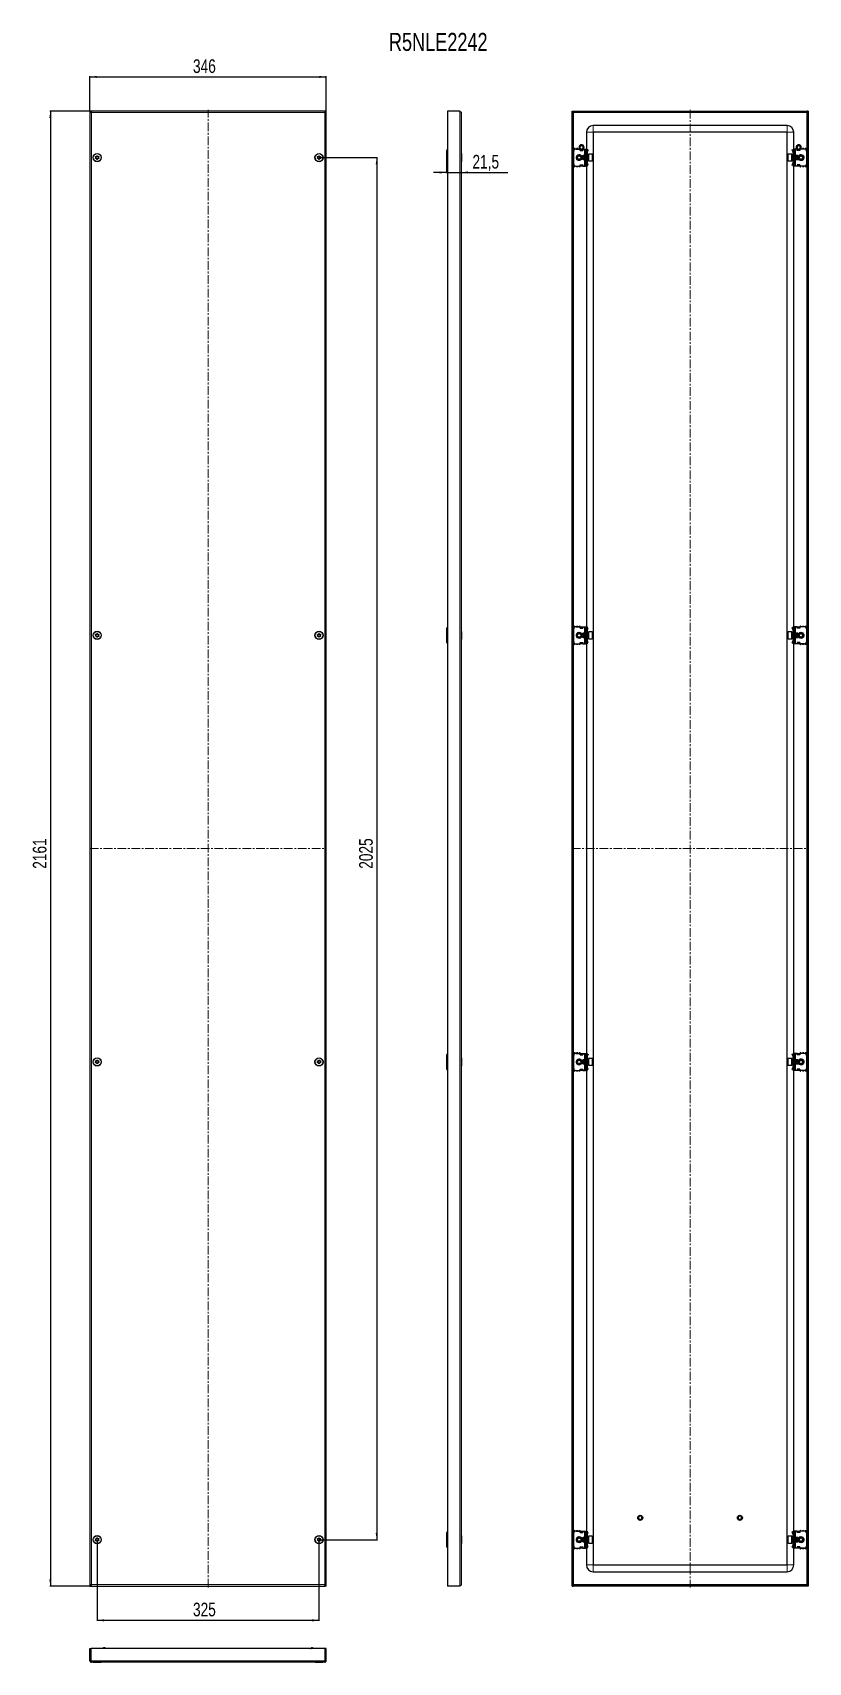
# Model space of a CAD drawing. Header units: millimetres. Extents: x 162 to 1298, y -979 to 1409.
import ezdxf

# ---------------------------------------------------------------- set-up
doc = ezdxf.new("R2010")
doc.units = ezdxf.units.MM
doc.linetypes.add('CENTERX2', pattern=[20.32, 12.7, -2.54, 2.54, -2.54])
doc.layers.add('FORMAT', color=7, linetype='Continuous')
doc.styles.add('SLDTEXTSTYLE0', font='TXT', dxfattribs={"width": 0.75})
doc.dimstyles.new('SLDDIMSTYLE0', dxfattribs={"dimtxt": 20, "dimasz": 10, "dimexe": 0, "dimexo": 0.0625, "dimgap": 5, "dimtad": 2, "dimdec": 1, "dimrnd": 1e-09, "dimzin": 12, "dimdsep": 46, "dimtxsty": 'SLDTEXTSTYLE0', "dimsah": 1, "dimcen": 0.09, "dimadec": 0, "dimazin": 3, "dimtfac": 1, "dimtofl": 0, "dimtmove": 0, "dimatfit": 3, "dimfxl": 0, "dimfrac": 2, "dimtolj": 1, "dimtzin": 12, "dimarcsym": 0})
doc.dimstyles.new('SLDDIMSTYLE1', dxfattribs={"dimtxt": 20, "dimasz": 10, "dimexe": 0, "dimexo": 0.0625, "dimgap": 5, "dimtad": 2, "dimdec": 1, "dimrnd": 1e-09, "dimzin": 12, "dimdsep": 46, "dimtxsty": 'SLDTEXTSTYLE0', "dimsah": 1, "dimcen": 0.09, "dimadec": 0, "dimazin": 3, "dimtfac": 1, "dimtmove": 0, "dimatfit": 0, "dimfxl": 0, "dimfrac": 2, "dimtolj": 1, "dimtzin": 12, "dimarcsym": 0})

msp = doc.modelspace()

# ---------------------------------------------------------------- texts
at = {"layer": 'FORMAT', "insert": (683.93, 1408.78), "char_height": 26.458, "attachment_point": 1, "style": 'SLDTEXTSTYLE0'}
msp.add_mtext('R5NLE2242', dxfattribs=at)

# ---------------------------------------------------------------- blocks, each defined once
blk = doc.blocks.new('_D')
at = {"layer": 'FORMAT'}
for p, q in [((246, 1294.1), (246, 1345.2)), ((246, 1344.2), (592, 1344.2)), ((592, 1294.1), (592, 1345.2))]:
    blk.add_line(p, q, dxfattribs=at)
for points in [[(246, 1344.2), (256, 1342.7), (256, 1345.8)], [(592, 1344.2), (582, 1345.8), (582, 1342.7)]]:
    blk.add_solid(points, dxfattribs=at)
at = {"layer": 'FORMAT', "insert": (396.9, 1370), "char_height": 20, "attachment_point": 1, "style": 'SLDTEXTSTYLE0'}
blk.add_mtext('346', dxfattribs=at)
blk = doc.blocks.new('_D_1')
at = {"layer": 'FORMAT'}
for p, q in [((247.7, 1294), (187, 1294)), ((188, 1294), (188, -867)), ((247.7, -867), (187, -867))]:
    blk.add_line(p, q, dxfattribs=at)
for points in [[(188, 1294), (186.5, 1284), (189.6, 1284)], [(188, -867), (189.6, -857), (186.5, -857)]]:
    blk.add_solid(points, dxfattribs=at)
at = {"layer": 'FORMAT', "insert": (162.3, 184), "char_height": 20, "attachment_point": 1, "rotation": 90, "style": 'SLDTEXTSTYLE0'}
blk.add_mtext('2161', dxfattribs=at)
blk = doc.blocks.new('_D_2')
at = {"layer": 'FORMAT'}
for p, q in [((581.6, 1226), (667.1, 1226)), ((666.1, 1226), (666.1, -799)), ((581.6, -799), (667.1, -799))]:
    blk.add_line(p, q, dxfattribs=at)
for points in [[(666.1, 1226), (664.5, 1216), (667.6, 1216)], [(666.1, -799), (667.6, -789), (664.5, -789)]]:
    blk.add_solid(points, dxfattribs=at)
at = {"layer": 'FORMAT', "insert": (640.3, 184), "char_height": 20, "attachment_point": 1, "rotation": 90, "style": 'SLDTEXTSTYLE0'}
blk.add_mtext('2025', dxfattribs=at)
blk = doc.blocks.new('_D_3')
at = {"layer": 'FORMAT'}
for p, q in [((256.5, -799), (256.5, -918.1)), ((581.5, -799), (581.5, -918.1)), ((256.5, -917.1), (581.5, -917.1))]:
    blk.add_line(p, q, dxfattribs=at)
for points in [[(256.5, -917.1), (266.5, -918.7), (266.5, -915.6)], [(581.5, -917.1), (571.5, -915.6), (571.5, -918.7)]]:
    blk.add_solid(points, dxfattribs=at)
at = {"layer": 'FORMAT', "insert": (396.9, -891.3), "char_height": 20, "attachment_point": 1, "style": 'SLDTEXTSTYLE0'}
blk.add_mtext('325', dxfattribs=at)
blk = doc.blocks.new('_D_4')
at = {"layer": 'FORMAT'}
for p, q in [((768.4, 1204.2), (749.1, 1204.2)), ((768.4, 1216.5), (768.4, 1203.2)), ((768.4, 1204.2), (789.9, 1204.2)), ((789.9, 1204.2), (858, 1204.2))]:
    blk.add_line(p, q, dxfattribs=at)
for points in [[(768.4, 1204.2), (758.4, 1205.8), (758.4, 1202.7)], [(789.9, 1204.2), (799.9, 1202.7), (799.9, 1205.8)]]:
    blk.add_solid(points, dxfattribs=at)
at = {"layer": 'FORMAT', "insert": (806.3, 1230), "char_height": 20, "attachment_point": 1, "style": 'SLDTEXTSTYLE0'}
blk.add_mtext('21,5', dxfattribs=at)

# ---------------------------------------------------------------- dimensions: what is measured, and where the dimension line sits
at = {"layer": 'FORMAT'}
for base, p1, p2, dimstyle, picture, middle in [((592.05, 1344.22), (246.05, 1294.05), (592.05, 1294.05), 'SLDDIMSTYLE0', '_D', (419.05, 1344.22)), ((789.88, 1204.22), (768.38, 1216.55), (789.88, 1291.95), 'SLDDIMSTYLE1', '_D_4', (832.13, 1204.22)), ((581.55, -917.12), (256.55, -798.95), (581.55, -798.95), 'SLDDIMSTYLE0', '_D_3', (419.05, -917.12))]:
    dim = msp.add_linear_dim(base=base, p1=p1, p2=p2, dimstyle=dimstyle, dxfattribs=at)
    dim.commit()
    dim.dimension.update_dxf_attribs({"geometry": picture, "text_midpoint": middle, "dimtype": 160})
for base, p1, p2, picture, middle in [((188.05, -866.95), (247.75, 1294.05), (247.75, -866.95), '_D_1', (188.05, 213.55)), ((666.05, -798.95), (581.55, 1226.05), (581.55, -798.95), '_D_2', (666.05, 213.55))]:
    dim = msp.add_linear_dim(base=base, p1=p1, p2=p2, angle=90, dimstyle='SLDDIMSTYLE0', dxfattribs=at)
    dim.commit()
    dim.dimension.update_dxf_attribs({"geometry": picture, "text_midpoint": middle, "dimtype": 160})

# ---------------------------------------------------------------- linework, layer by layer
at = {"color": 7, "linetype": 'Continuous', "lineweight": 25}
for p, q in [((246.05, 1294.05), (246.05, -866.95)), ((246.05, 1294.05), (247.55, 1294.05)), ((590.35, 1294.05), (247.75, 1294.05)), ((247.75, 1292.93), (247.75, 1294.05)), ((590.35, 1294.05), (590.35, 1292.93)), ((592.05, 1294.05), (590.55, 1294.05)), ((592.05, -866.95), (592.05, 1294.05)), ((769.88, 1294.05), (769.88, -866.95)), ((787.78, 1294.05), (769.88, 1294.05)), ((789.88, 1291.95), (789.88, -864.85)), ((952.15, -866.95), (952.15, 1294.05)), ((952.15, 1294.05), (953.65, 1294.05)), ((953.65, -866.95), (953.65, 1294.05)), ((953.85, 1292.55), (953.85, 1294.05)), ((953.85, 1294.05), (1296.45, 1294.05)), ((953.85, 1292.55), (1296.45, 1292.55)), ((1296.3, 1292.55), (1296.05, 1291.95)), ((1296.45, 1292.55), (1296.45, 1294.05)), ((1298.15, 1294.05), (1296.65, 1294.05)), ((1296.65, 1294.05), (1296.65, -866.95)), ((1298.15, 1294.05), (1298.15, -866.95)), ((1267.15, 1273.05), (983.15, 1273.05)), ((963.24, 1241.75), (963.23, 1241.71)), ((963.24, 1241.75), (963.31, 1241.99)), ((963.29, 1241.94), (963.28, 1241.9)), ((964.22, 1243.34), (964.18, 1243.31)), ((964.53, 1243.57), (964.73, 1243.69)), ((964.7, 1243.68), (964.66, 1243.65)), ((964.71, 1243.61), (964.66, 1243.65)), ((964.7, 1243.68), (964.93, 1243.76)), ((964.89, 1243.77), (964.84, 1243.75)), ((965.08, 1243.85), (965.03, 1243.83)), ((965.08, 1243.85), (965.31, 1243.92)), ((965.27, 1243.92), (965.23, 1243.9)), ((965.46, 1243.97), (965.42, 1243.96)), ((966.35, 1244.04), (965.61, 1243.97)), ((967.85, 1243.52), (967.81, 1243.55)), ((968.02, 1243.4), (967.98, 1243.43)), ((968.17, 1243.27), (968.14, 1243.3)), ((968.31, 1243.13), (968.28, 1243.16)), ((968.31, 1243.13), (968.43, 1242.99)), ((968.43, 1243.01), (968.41, 1243.02)), ((968.44, 1241.92), (968.61, 1241.51)), ((973.15, 1263.05), (973.15, 1238.55)), ((983.15, 1263.05), (983.15, -835.95)), ((1267.15, 1263.05), (983.15, 1263.05)), ((1267.15, -835.95), (1267.15, 1263.05)), ((1277.15, 1238.55), (1277.15, 1263.05)), ((1281.24, 1241.75), (1281.23, 1241.71)), ((1281.24, 1241.75), (1281.31, 1241.99)), ((1281.29, 1241.94), (1281.28, 1241.9)), ((1281.95, 1243.08), (1281.92, 1243.05)), ((1282.53, 1243.57), (1282.73, 1243.69)), ((1282.7, 1243.68), (1282.66, 1243.65)), ((1282.71, 1243.61), (1282.66, 1243.65)), ((1282.7, 1243.68), (1282.93, 1243.76)), ((1282.89, 1243.77), (1282.84, 1243.75)), ((1283.08, 1243.85), (1283.03, 1243.83)), ((1283.08, 1243.85), (1283.31, 1243.92)), ((1283.27, 1243.92), (1283.23, 1243.9)), ((1283.46, 1243.97), (1283.42, 1243.96)), ((1284.35, 1244.04), (1283.61, 1243.97)), ((1285.85, 1243.52), (1285.81, 1243.55)), ((1286.02, 1243.4), (1285.98, 1243.43)), ((1286.17, 1243.27), (1286.14, 1243.3)), ((1286.31, 1243.13), (1286.28, 1243.16)), ((1286.31, 1243.13), (1286.43, 1242.99)), ((1286.43, 1243.01), (1286.41, 1243.02)), ((1286.44, 1241.92), (1286.61, 1241.51)), ((768.38, 1235.55), (768.38, 1216.55)), ((790.13, 1231.83), (789.88, 1231.83)), ((789.88, 1220.26), (790.13, 1220.26)), ((790.13, 1231.83), (790.13, 1231.12)), ((790.13, 1231.12), (790.13, 1220.26)), ((954.65, 1216.55), (954.65, 1235.55)), ((955.65, 1238.8), (955.65, 1237.78)), ((957.65, 1238.55), (964.15, 1238.55)), ((963.15, 1241.14), (963.18, 1241.4)), ((963.15, 1241.14), (963.15, 1241.09)), ((963.17, 1241.35), (963.16, 1241.3)), ((963.16, 1240.94), (963.18, 1241.18)), ((963.16, 1240.94), (963.16, 1240.89)), ((963.17, 1240.74), (963.17, 1240.69)), ((963.2, 1241.55), (963.19, 1241.5)), ((963.2, 1240.55), (963.2, 1240.5)), ((963.23, 1240.36), (963.24, 1240.32)), ((963.28, 1240.19), (963.29, 1240.14)), ((963.34, 1240.01), (963.34, 1240)), ((963.93, 1239.04), (963.96, 1239)), ((964.06, 1238.9), (964.1, 1238.87)), ((964.15, 1236.55), (964.15, 1238.55)), ((964.35, 1237.76), (964.15, 1237.88)), ((964.15, 1236.55), (968.15, 1236.55)), ((964.37, 1238.63), (964.17, 1238.82)), ((964.21, 1238.76), (964.25, 1238.73)), ((964.35, 1236.55), (964.35, 1237.76)), ((964.37, 1238.63), (964.41, 1238.6)), ((964.4, 1238.17), (964.75, 1238.41)), ((964.9, 1238.17), (964.4, 1237.82)), ((964.4, 1237.82), (964.4, 1238.17)), ((964.4, 1236.9), (964.4, 1237.82)), ((964.4, 1236.55), (964.4, 1236.9)), ((964.54, 1238.52), (964.59, 1238.49)), ((964.72, 1238.41), (964.58, 1238.53)), ((964.72, 1238.41), (964.72, 1238.52)), ((964.72, 1238.41), (964.76, 1238.39)), ((964.9, 1238.17), (965.3, 1238.17)), ((965.08, 1238.25), (965.12, 1238.23)), ((965.26, 1238.19), (965.3, 1238.17)), ((965.43, 1238.14), (965.48, 1238.13)), ((966.71, 1229.05), (966.15, 1228.49)), ((966.15, 1228.49), (966.15, 1224.73)), ((966.15, 1224.73), (966.15, 1223.6)), ((966.15, 1223.6), (966.71, 1223.05)), ((966.76, 1229.05), (966.71, 1229.05)), ((966.71, 1229.05), (966.71, 1224.43)), ((966.71, 1224.43), (966.71, 1223.05)), ((966.71, 1223.05), (966.76, 1223.05)), ((966.75, 1238.11), (966.8, 1238.12)), ((967.15, 1228.49), (966.76, 1229.05)), ((966.76, 1229.05), (966.76, 1228.58)), ((966.76, 1228.58), (966.76, 1223.05)), ((966.76, 1223.05), (967.15, 1223.6)), ((966.99, 1238.17), (967.4, 1238.17)), ((967.54, 1229.05), (967.15, 1228.49)), ((967.15, 1228.49), (967.15, 1228.11)), ((967.15, 1228.11), (967.15, 1223.6)), ((967.15, 1223.6), (967.54, 1223.05)), ((967.9, 1237.82), (967.4, 1238.17)), ((967.5, 1238.46), (967.9, 1238.17)), ((967.76, 1229.05), (967.54, 1229.05)), ((967.54, 1229.05), (967.54, 1228.58)), ((967.54, 1228.58), (967.54, 1223.05)), ((967.54, 1223.05), (967.76, 1223.05)), ((968.15, 1228.49), (967.76, 1229.05)), ((967.76, 1229.05), (967.76, 1228.58)), ((967.76, 1228.58), (967.76, 1223.05)), ((967.76, 1223.05), (968.15, 1223.6)), ((967.9, 1238.17), (967.9, 1237.82)), ((968.15, 1237.88), (967.9, 1237.73)), ((967.9, 1237.82), (967.9, 1236.9)), ((967.9, 1236.9), (967.9, 1236.55)), ((968.15, 1236.55), (968.15, 1238.55)), ((968.15, 1238.55), (970.65, 1238.55)), ((968.54, 1229.05), (968.15, 1228.49)), ((968.15, 1228.49), (968.15, 1228.11)), ((968.15, 1228.11), (968.15, 1223.6)), ((968.15, 1223.6), (968.54, 1223.05)), ((968.42, 1239.08), (968.26, 1238.96)), ((968.39, 1239.12), (968.27, 1238.93)), ((968.76, 1229.05), (968.54, 1229.05)), ((968.54, 1229.05), (968.54, 1228.58)), ((968.54, 1228.58), (968.54, 1223.05)), ((968.54, 1223.05), (968.76, 1223.05)), ((969.15, 1228.49), (968.76, 1229.05)), ((968.76, 1229.05), (968.76, 1228.58)), ((968.76, 1228.58), (968.76, 1223.05)), ((968.76, 1223.05), (969.15, 1223.6)), ((968.92, 1239.93), (968.82, 1239.74)), ((968.93, 1239.93), (968.83, 1239.75)), ((968.99, 1240.07), (969, 1240.11)), ((969.04, 1240.25), (969.06, 1240.29)), ((969.15, 1240.85), (969.09, 1240.54)), ((969.09, 1240.44), (969.1, 1240.49)), ((969.13, 1240.65), (969.13, 1240.7)), ((969.15, 1241.05), (969.15, 1241.05)), ((969.15, 1240.85), (969.15, 1240.9)), ((969.54, 1229.05), (969.15, 1228.49)), ((969.15, 1228.49), (969.15, 1228.11)), ((969.15, 1228.11), (969.15, 1223.6)), ((969.15, 1223.6), (969.54, 1223.05)), ((969.76, 1229.05), (969.54, 1229.05)), ((969.54, 1229.05), (969.54, 1228.58)), ((969.54, 1228.58), (969.54, 1223.05)), ((969.54, 1223.05), (969.76, 1223.05)), ((970.15, 1228.49), (969.76, 1229.05)), ((969.76, 1229.05), (969.76, 1228.58)), ((969.76, 1228.58), (969.76, 1223.05)), ((969.76, 1223.05), (970.15, 1223.6)), ((971.65, 1230.05), (970.15, 1230.05)), ((970.15, 1222.05), (970.15, 1230.05)), ((970.15, 1222.05), (971.65, 1222.05)), ((970.65, 1238.55), (972.15, 1238.55)), ((972.15, 1238.55), (974.15, 1238.55)), ((972.15, 1235.55), (972.15, 1238.55)), ((972.15, 1216.55), (972.15, 1235.55)), ((973.15, 1216.55), (973.15, 1235.55)), ((974.15, 1238.55), (974.15, 1237.78)), ((974.15, 1237.78), (974.15, 1214.31)), ((974.15, 1237.46), (974.36, 1237.26)), ((974.65, 1234.8), (974.15, 1234.8)), ((974.15, 1231.3), (974.15, 1234.8)), ((974.65, 1231.3), (974.15, 1231.3)), ((974.54, 1229.05), (974.15, 1228.49)), ((974.15, 1223.6), (974.54, 1223.05)), ((974.15, 1220.8), (974.65, 1220.8)), ((974.15, 1217.3), (974.15, 1220.8)), ((974.76, 1229.05), (974.54, 1229.05)), ((974.54, 1229.05), (974.54, 1228.58)), ((974.54, 1228.58), (974.54, 1223.05)), ((974.54, 1223.05), (974.76, 1223.05)), ((974.65, 1236.55), (974.65, 1236.09)), ((974.65, 1231.3), (974.65, 1234.8)), ((974.65, 1229.05), (974.65, 1231.3)), ((974.65, 1220.8), (974.65, 1223.05)), ((974.65, 1217.3), (974.65, 1220.8)), ((974.74, 1236.21), (975.71, 1237.19)), ((975.09, 1235.86), (974.74, 1236.21)), ((975.15, 1228.49), (974.76, 1229.05)), ((974.76, 1229.05), (974.76, 1228.58)), ((974.76, 1228.58), (974.76, 1223.05)), ((974.76, 1223.05), (975.15, 1223.6)), ((975.09, 1235.86), (976.07, 1236.83)), ((975.54, 1229.05), (975.15, 1228.49)), ((975.15, 1228.49), (975.15, 1228.11)), ((975.15, 1228.11), (975.15, 1223.6)), ((975.15, 1223.6), (975.54, 1223.05)), ((975.9, 1229.05), (975.54, 1229.05)), ((975.54, 1229.05), (975.54, 1228.58)), ((975.54, 1228.58), (975.54, 1223.05)), ((975.54, 1223.05), (975.9, 1223.05)), ((975.71, 1237.19), (976.07, 1236.83)), ((981.55, 1231.05), (976.15, 1231.05)), ((976.15, 1231.05), (976.15, 1223.35)), ((976.15, 1223.35), (976.15, 1221.05)), ((976.15, 1221.05), (981.55, 1221.05)), ((982.15, 1230.45), (982.15, 1223.68)), ((982.15, 1223.68), (982.15, 1221.65)), ((1268.15, 1221.65), (1268.15, 1230.45)), ((1274.15, 1231.05), (1268.75, 1231.05)), ((1268.75, 1221.05), (1274.15, 1221.05)), ((1274.15, 1221.05), (1274.15, 1231.05)), ((1274.59, 1237.19), (1274.24, 1236.83)), ((1275.21, 1235.86), (1274.24, 1236.83)), ((1274.76, 1229.05), (1274.4, 1229.05)), ((1274.4, 1223.05), (1274.76, 1223.05)), ((1275.57, 1236.21), (1274.59, 1237.19)), ((1275.15, 1228.49), (1274.76, 1229.05)), ((1274.76, 1228.58), (1274.76, 1229.05)), ((1274.76, 1223.05), (1274.76, 1228.58)), ((1274.76, 1223.05), (1275.15, 1223.6)), ((1275.54, 1229.05), (1275.15, 1228.49)), ((1275.15, 1228.11), (1275.15, 1228.49)), ((1275.15, 1223.6), (1275.15, 1228.11)), ((1275.15, 1223.6), (1275.54, 1223.05)), ((1275.21, 1235.86), (1275.57, 1236.21)), ((1275.76, 1229.05), (1275.54, 1229.05)), ((1275.54, 1228.58), (1275.54, 1229.05)), ((1275.54, 1223.05), (1275.54, 1228.58)), ((1275.54, 1223.05), (1275.76, 1223.05)), ((1275.65, 1236.55), (1275.65, 1236.15)), ((1275.65, 1234.8), (1276.15, 1234.8)), ((1275.65, 1234.8), (1275.65, 1231.3)), ((1276.15, 1231.3), (1275.65, 1231.3)), ((1275.65, 1231.3), (1275.65, 1229.05)), ((1275.65, 1223.05), (1275.65, 1220.8)), ((1275.65, 1220.8), (1276.15, 1220.8)), ((1275.65, 1220.8), (1275.65, 1217.3)), ((1276.15, 1228.49), (1275.76, 1229.05)), ((1275.76, 1228.58), (1275.76, 1229.05)), ((1275.76, 1223.05), (1275.76, 1228.58)), ((1275.76, 1223.05), (1276.15, 1223.6)), ((1275.95, 1237.26), (1276.15, 1237.46)), ((1276.15, 1238.55), (1278.15, 1238.55)), ((1276.15, 1237.78), (1276.15, 1238.55)), ((1276.15, 1214.31), (1276.15, 1237.78)), ((1276.15, 1234.8), (1276.15, 1231.3)), ((1276.15, 1220.8), (1276.15, 1217.3)), ((1277.15, 1235.55), (1277.15, 1216.55)), ((1278.15, 1238.55), (1278.15, 1235.55)), ((1279.65, 1238.55), (1278.15, 1238.55)), ((1278.15, 1235.55), (1278.15, 1216.55)), ((1280.15, 1230.05), (1278.65, 1230.05)), ((1278.65, 1222.05), (1280.15, 1222.05)), ((1282.15, 1238.55), (1279.65, 1238.55)), ((1280.15, 1230.05), (1280.15, 1222.05)), ((1280.54, 1229.05), (1280.15, 1228.49)), ((1280.15, 1223.6), (1280.54, 1223.05)), ((1280.76, 1229.05), (1280.54, 1229.05)), ((1280.54, 1228.58), (1280.54, 1229.05)), ((1280.54, 1223.05), (1280.54, 1228.58)), ((1280.54, 1223.05), (1280.76, 1223.05)), ((1281.15, 1228.49), (1280.76, 1229.05)), ((1280.76, 1228.58), (1280.76, 1229.05)), ((1280.76, 1223.05), (1280.76, 1228.58)), ((1280.76, 1223.05), (1281.15, 1223.6)), ((1281.15, 1241.14), (1281.18, 1241.4)), ((1281.15, 1241.14), (1281.15, 1241.09)), ((1281.54, 1229.05), (1281.15, 1228.49)), ((1281.15, 1228.11), (1281.15, 1228.49)), ((1281.15, 1223.6), (1281.15, 1228.11)), ((1281.15, 1223.6), (1281.54, 1223.05)), ((1281.17, 1241.35), (1281.16, 1241.3)), ((1281.16, 1240.94), (1281.18, 1241.18)), ((1281.16, 1240.94), (1281.16, 1240.89)), ((1281.17, 1240.74), (1281.17, 1240.69)), ((1281.2, 1241.55), (1281.19, 1241.5)), ((1281.2, 1240.55), (1281.2, 1240.5)), ((1281.23, 1240.36), (1281.24, 1240.32)), ((1281.28, 1240.19), (1281.29, 1240.14)), ((1281.34, 1240.01), (1281.34, 1240)), ((1281.76, 1229.05), (1281.54, 1229.05)), ((1281.54, 1228.58), (1281.54, 1229.05)), ((1281.54, 1223.05), (1281.54, 1228.58)), ((1281.54, 1223.05), (1281.76, 1223.05)), ((1282.15, 1228.49), (1281.76, 1229.05)), ((1281.76, 1228.58), (1281.76, 1229.05)), ((1281.76, 1223.05), (1281.76, 1228.58)), ((1281.76, 1223.05), (1282.15, 1223.6)), ((1281.93, 1239.04), (1281.96, 1239)), ((1282.06, 1238.9), (1282.1, 1238.87)), ((1282.15, 1236.55), (1282.15, 1238.55)), ((1282.4, 1237.73), (1282.15, 1237.88)), ((1286.15, 1236.55), (1282.15, 1236.55)), ((1282.54, 1229.05), (1282.15, 1228.49)), ((1282.15, 1228.11), (1282.15, 1228.49)), ((1282.15, 1223.6), (1282.15, 1228.11)), ((1282.15, 1223.6), (1282.54, 1223.05)), ((1282.21, 1238.76), (1282.25, 1238.73)), ((1282.37, 1238.63), (1282.41, 1238.6)), ((1282.4, 1238.17), (1282.75, 1238.41)), ((1282.9, 1238.17), (1282.4, 1237.82)), ((1282.4, 1237.82), (1282.4, 1238.17)), ((1282.4, 1236.9), (1282.4, 1237.82)), ((1282.4, 1236.55), (1282.4, 1236.9)), ((1282.54, 1238.52), (1282.59, 1238.49)), ((1282.76, 1229.05), (1282.54, 1229.05)), ((1282.54, 1228.58), (1282.54, 1229.05)), ((1282.54, 1223.05), (1282.54, 1228.58)), ((1282.54, 1223.05), (1282.76, 1223.05)), ((1282.72, 1238.41), (1282.58, 1238.53)), ((1282.72, 1238.41), (1282.72, 1238.52)), ((1282.72, 1238.41), (1282.76, 1238.39)), ((1283.15, 1228.49), (1282.76, 1229.05)), ((1282.76, 1228.58), (1282.76, 1229.05)), ((1282.76, 1223.05), (1282.76, 1228.58)), ((1282.76, 1223.05), (1283.15, 1223.6)), ((1282.9, 1238.17), (1283.3, 1238.17)), ((1283.26, 1238.19), (1283.06, 1238.29)), ((1283.08, 1238.25), (1283.12, 1238.23)), ((1283.54, 1229.05), (1283.15, 1228.49)), ((1283.15, 1228.11), (1283.15, 1228.49)), ((1283.15, 1223.6), (1283.15, 1228.11)), ((1283.15, 1223.6), (1283.54, 1223.05)), ((1283.26, 1238.19), (1283.3, 1238.17)), ((1283.43, 1238.14), (1283.48, 1238.13)), ((1283.6, 1229.05), (1283.54, 1229.05)), ((1283.54, 1228.58), (1283.54, 1229.05)), ((1283.54, 1223.05), (1283.54, 1228.58)), ((1283.54, 1223.05), (1283.6, 1223.05)), ((1284.15, 1228.49), (1283.6, 1229.05)), ((1283.6, 1223.05), (1283.6, 1229.05)), ((1283.6, 1223.05), (1284.15, 1223.6)), ((1284.15, 1223.6), (1284.15, 1228.49)), ((1284.75, 1238.11), (1284.8, 1238.12)), ((1284.99, 1238.17), (1285.4, 1238.17)), ((1285.9, 1237.82), (1285.4, 1238.17)), ((1285.5, 1238.46), (1285.9, 1238.17)), ((1285.9, 1238.17), (1285.9, 1237.82)), ((1285.9, 1237.82), (1285.9, 1236.9)), ((1285.9, 1236.9), (1285.9, 1236.55)), ((1286.15, 1237.88), (1285.95, 1237.76)), ((1285.95, 1237.76), (1285.95, 1236.55)), ((1286.15, 1236.55), (1286.15, 1238.55)), ((1292.65, 1238.55), (1286.15, 1238.55)), ((1286.92, 1239.93), (1286.82, 1239.74)), ((1286.93, 1239.93), (1286.83, 1239.75)), ((1286.99, 1240.07), (1287, 1240.11)), ((1287.04, 1240.25), (1287.06, 1240.29)), ((1287.15, 1240.85), (1287.09, 1240.54)), ((1287.09, 1240.44), (1287.1, 1240.49)), ((1287.13, 1240.65), (1287.13, 1240.7)), ((1287.15, 1241.05), (1287.15, 1241.05)), ((1287.15, 1240.85), (1287.15, 1240.9)), ((1294.65, 1237.78), (1294.65, 1238.8)), ((1295.65, 1235.55), (1295.65, 1216.55)), ((955.65, 1214.31), (955.65, 1213.3)), ((957.65, 1213.55), (964.15, 1213.55)), ((963.65, 1213.55), (963.65, 1213.3)), ((964.15, 1215.55), (964.15, 1213.55)), ((964.15, 1215.55), (968.15, 1215.55)), ((964.15, 1213.67), (964.35, 1213.67)), ((964.35, 1213.67), (964.35, 1215.55)), ((964.4, 1215.2), (964.4, 1215.55)), ((964.4, 1214.28), (964.4, 1215.2)), ((964.4, 1214.28), (964.9, 1213.93)), ((964.4, 1213.93), (964.4, 1214.28)), ((964.9, 1213.57), (964.4, 1213.93)), ((967.4, 1213.93), (964.9, 1213.93)), ((964.9, 1213.93), (964.9, 1213.57)), ((967.4, 1213.57), (964.9, 1213.57)), ((967.4, 1213.93), (967.9, 1214.28)), ((967.4, 1213.57), (967.4, 1213.93)), ((967.9, 1213.93), (967.4, 1213.57)), ((967.9, 1215.55), (967.9, 1215.2)), ((967.9, 1215.2), (967.9, 1214.28)), ((967.9, 1214.28), (967.9, 1213.93)), ((968.15, 1215.55), (968.15, 1213.55)), ((968.15, 1213.55), (970.65, 1213.55)), ((970.65, 1213.55), (972.15, 1213.55)), ((972.15, 1213.55), (972.15, 1216.55)), ((974.15, 1213.55), (972.15, 1213.55)), ((973.15, 1213.55), (973.15, 538.55)), ((974.65, 1217.3), (974.15, 1217.3)), ((974.36, 1214.84), (974.15, 1214.63)), ((974.15, 1214.31), (974.15, 1213.55)), ((974.65, 1215.55), (974.65, 1215.94)), ((975.09, 1216.24), (974.74, 1215.88)), ((974.74, 1215.88), (975.71, 1214.91)), ((975.09, 1216.24), (976.07, 1215.26)), ((975.71, 1214.91), (976.07, 1215.26)), ((1275.21, 1216.24), (1274.24, 1215.26)), ((1274.59, 1214.91), (1274.24, 1215.26)), ((1275.57, 1215.88), (1274.59, 1214.91)), ((1275.21, 1216.24), (1275.57, 1215.88)), ((1275.65, 1217.3), (1276.15, 1217.3)), ((1275.65, 1215.55), (1275.65, 1216.01)), ((1276.15, 1214.63), (1275.95, 1214.84)), ((1276.15, 1213.55), (1276.15, 1214.31)), ((1278.15, 1213.55), (1276.15, 1213.55)), ((1277.15, 538.55), (1277.15, 1213.55)), ((1278.15, 1216.55), (1278.15, 1213.55)), ((1279.65, 1213.55), (1278.15, 1213.55)), ((1282.15, 1213.55), (1279.65, 1213.55)), ((1286.15, 1215.55), (1282.15, 1215.55)), ((1282.15, 1215.55), (1282.15, 1213.55)), ((1282.4, 1215.2), (1282.4, 1215.55)), ((1282.4, 1214.28), (1282.4, 1215.2)), ((1282.4, 1214.28), (1282.9, 1213.93)), ((1282.4, 1213.93), (1282.4, 1214.28)), ((1282.9, 1213.57), (1282.4, 1213.93)), ((1285.4, 1213.93), (1282.9, 1213.93)), ((1282.9, 1213.93), (1282.9, 1213.57)), ((1285.4, 1213.57), (1282.9, 1213.57)), ((1285.4, 1213.93), (1285.9, 1214.28)), ((1285.4, 1213.57), (1285.4, 1213.93)), ((1285.9, 1213.93), (1285.4, 1213.57)), ((1285.9, 1215.55), (1285.9, 1215.2)), ((1285.9, 1215.2), (1285.9, 1214.28)), ((1285.9, 1214.28), (1285.9, 1213.93)), ((1285.95, 1215.55), (1285.95, 1213.67)), ((1285.95, 1213.67), (1286.15, 1213.67)), ((1286.15, 1215.55), (1286.15, 1213.55)), ((1292.65, 1213.55), (1286.15, 1213.55)), ((1286.65, 1213.3), (1286.65, 1213.55)), ((1294.65, 1213.3), (1294.65, 1214.31)), ((768.38, 535.55), (768.38, 516.55)), ((790.13, 531.83), (789.88, 531.83)), ((790.13, 531.83), (790.13, 531.12)), ((790.13, 531.12), (790.13, 520.26)), ((954.65, 516.55), (954.65, 535.55)), ((955.65, 538.8), (955.65, 537.78)), ((957.65, 538.55), (964.15, 538.55)), ((963.65, 538.8), (963.65, 538.55)), ((964.15, 536.55), (964.15, 538.55)), ((964.35, 538.43), (964.15, 538.43)), ((964.15, 536.55), (968.15, 536.55)), ((964.35, 536.55), (964.35, 538.43)), ((964.4, 538.17), (964.9, 538.52)), ((964.9, 538.17), (964.4, 537.82)), ((964.4, 537.82), (964.4, 538.17)), ((964.4, 536.9), (964.4, 537.82)), ((964.4, 536.55), (964.4, 536.9)), ((964.9, 538.52), (964.9, 538.17)), ((964.9, 538.52), (967.4, 538.52)), ((964.9, 538.17), (967.4, 538.17)), ((966.71, 529.05), (966.15, 528.49)), ((966.15, 528.49), (966.15, 524.73)), ((966.76, 529.05), (966.71, 529.05)), ((966.71, 529.05), (966.71, 524.43)), ((967.15, 528.49), (966.76, 529.05)), ((966.76, 529.05), (966.76, 528.58)), ((966.76, 528.58), (966.76, 523.05)), ((967.54, 529.05), (967.15, 528.49)), ((967.15, 528.49), (967.15, 528.11)), ((967.15, 528.11), (967.15, 523.6)), ((967.4, 538.17), (967.4, 538.52)), ((967.4, 538.52), (967.9, 538.17)), ((967.9, 537.82), (967.4, 538.17)), ((967.76, 529.05), (967.54, 529.05)), ((967.54, 529.05), (967.54, 528.58)), ((967.54, 528.58), (967.54, 523.05)), ((968.15, 528.49), (967.76, 529.05)), ((967.76, 529.05), (967.76, 528.58)), ((967.76, 528.58), (967.76, 523.05)), ((967.9, 538.17), (967.9, 537.82)), ((967.9, 537.82), (967.9, 536.9)), ((967.9, 536.9), (967.9, 536.55)), ((968.15, 536.55), (968.15, 538.55)), ((968.15, 538.55), (970.65, 538.55)), ((968.54, 529.05), (968.15, 528.49)), ((968.15, 528.49), (968.15, 528.11)), ((968.15, 528.11), (968.15, 523.6)), ((968.76, 529.05), (968.54, 529.05)), ((968.54, 529.05), (968.54, 528.58)), ((968.54, 528.58), (968.54, 523.05)), ((969.15, 528.49), (968.76, 529.05)), ((968.76, 529.05), (968.76, 528.58)), ((968.76, 528.58), (968.76, 523.05)), ((969.54, 529.05), (969.15, 528.49)), ((969.15, 528.49), (969.15, 528.11)), ((969.15, 528.11), (969.15, 523.6)), ((969.76, 529.05), (969.54, 529.05)), ((969.54, 529.05), (969.54, 528.58)), ((969.54, 528.58), (969.54, 523.05)), ((970.15, 528.49), (969.76, 529.05)), ((969.76, 529.05), (969.76, 528.58)), ((969.76, 528.58), (969.76, 523.05)), ((971.65, 530.05), (970.15, 530.05)), ((970.15, 522.05), (970.15, 530.05)), ((970.65, 538.55), (972.15, 538.55)), ((972.15, 538.55), (974.15, 538.55)), ((972.15, 535.55), (972.15, 538.55)), ((972.15, 516.55), (972.15, 535.55)), ((973.15, 516.55), (973.15, 535.55)), ((974.15, 538.55), (974.15, 537.78)), ((974.15, 537.78), (974.15, 514.31)), ((974.15, 537.46), (974.36, 537.26)), ((974.65, 534.8), (974.15, 534.8)), ((974.15, 531.3), (974.15, 534.8)), ((974.65, 531.3), (974.15, 531.3)), ((974.54, 529.05), (974.15, 528.49)), ((974.76, 529.05), (974.54, 529.05)), ((974.54, 529.05), (974.54, 528.58)), ((974.54, 528.58), (974.54, 523.05)), ((974.65, 536.55), (974.65, 536.09)), ((974.65, 531.3), (974.65, 534.8)), ((974.65, 529.05), (974.65, 531.3)), ((974.74, 536.21), (975.71, 537.19)), ((975.09, 535.86), (974.74, 536.21)), ((975.15, 528.49), (974.76, 529.05)), ((974.76, 529.05), (974.76, 528.58)), ((974.76, 528.58), (974.76, 523.05)), ((975.09, 535.86), (976.07, 536.83)), ((975.54, 529.05), (975.15, 528.49)), ((975.15, 528.49), (975.15, 528.11)), ((975.15, 528.11), (975.15, 523.6)), ((975.9, 529.05), (975.54, 529.05)), ((975.54, 529.05), (975.54, 528.58)), ((975.54, 528.58), (975.54, 523.05)), ((975.71, 537.19), (976.07, 536.83)), ((981.55, 531.05), (976.15, 531.05)), ((976.15, 531.05), (976.15, 523.35)), ((982.15, 530.45), (982.15, 523.68)), ((1268.15, 521.65), (1268.15, 530.45)), ((1274.15, 531.05), (1268.75, 531.05)), ((1274.15, 521.05), (1274.15, 531.05)), ((1274.59, 537.19), (1274.24, 536.83)), ((1275.21, 535.86), (1274.24, 536.83)), ((1274.76, 529.05), (1274.4, 529.05)), ((1275.57, 536.21), (1274.59, 537.19)), ((1275.15, 528.49), (1274.76, 529.05)), ((1274.76, 528.58), (1274.76, 529.05)), ((1274.76, 523.05), (1274.76, 528.58)), ((1275.54, 529.05), (1275.15, 528.49)), ((1275.15, 528.11), (1275.15, 528.49)), ((1275.15, 523.6), (1275.15, 528.11)), ((1275.21, 535.86), (1275.57, 536.21)), ((1275.76, 529.05), (1275.54, 529.05)), ((1275.54, 528.58), (1275.54, 529.05)), ((1275.54, 523.05), (1275.54, 528.58)), ((1275.65, 536.55), (1275.65, 536.15)), ((1275.65, 534.8), (1276.15, 534.8)), ((1275.65, 534.8), (1275.65, 531.3)), ((1276.15, 531.3), (1275.65, 531.3)), ((1275.65, 531.3), (1275.65, 529.05)), ((1276.15, 528.49), (1275.76, 529.05)), ((1275.76, 528.58), (1275.76, 529.05)), ((1275.76, 523.05), (1275.76, 528.58)), ((1275.95, 537.26), (1276.15, 537.46)), ((1276.15, 538.55), (1278.15, 538.55)), ((1276.15, 537.78), (1276.15, 538.55)), ((1276.15, 514.31), (1276.15, 537.78)), ((1276.15, 534.8), (1276.15, 531.3)), ((1277.15, 535.55), (1277.15, 516.55)), ((1278.15, 538.55), (1278.15, 535.55)), ((1279.65, 538.55), (1278.15, 538.55)), ((1278.15, 535.55), (1278.15, 516.55)), ((1280.15, 530.05), (1278.65, 530.05)), ((1282.15, 538.55), (1279.65, 538.55)), ((1280.15, 530.05), (1280.15, 522.05)), ((1280.54, 529.05), (1280.15, 528.49)), ((1280.76, 529.05), (1280.54, 529.05)), ((1280.54, 528.58), (1280.54, 529.05)), ((1280.54, 523.05), (1280.54, 528.58)), ((1281.15, 528.49), (1280.76, 529.05)), ((1280.76, 528.58), (1280.76, 529.05)), ((1280.76, 523.05), (1280.76, 528.58)), ((1281.54, 529.05), (1281.15, 528.49)), ((1281.15, 528.11), (1281.15, 528.49)), ((1281.15, 523.6), (1281.15, 528.11)), ((1281.76, 529.05), (1281.54, 529.05)), ((1281.54, 528.58), (1281.54, 529.05)), ((1281.54, 523.05), (1281.54, 528.58)), ((1282.15, 528.49), (1281.76, 529.05)), ((1281.76, 528.58), (1281.76, 529.05)), ((1281.76, 523.05), (1281.76, 528.58)), ((1282.15, 536.55), (1282.15, 538.55)), ((1286.15, 536.55), (1282.15, 536.55)), ((1282.54, 529.05), (1282.15, 528.49)), ((1282.15, 528.11), (1282.15, 528.49)), ((1282.15, 523.6), (1282.15, 528.11)), ((1282.4, 538.17), (1282.9, 538.52)), ((1282.9, 538.17), (1282.4, 537.82)), ((1282.4, 537.82), (1282.4, 538.17)), ((1282.4, 536.9), (1282.4, 537.82)), ((1282.4, 536.55), (1282.4, 536.9)), ((1282.76, 529.05), (1282.54, 529.05)), ((1282.54, 528.58), (1282.54, 529.05)), ((1282.54, 523.05), (1282.54, 528.58)), ((1283.15, 528.49), (1282.76, 529.05)), ((1282.76, 528.58), (1282.76, 529.05)), ((1282.76, 523.05), (1282.76, 528.58)), ((1282.9, 538.52), (1282.9, 538.17)), ((1282.9, 538.52), (1285.4, 538.52)), ((1282.9, 538.17), (1285.4, 538.17)), ((1283.54, 529.05), (1283.15, 528.49)), ((1283.15, 528.11), (1283.15, 528.49)), ((1283.15, 523.6), (1283.15, 528.11)), ((1283.6, 529.05), (1283.54, 529.05)), ((1283.54, 528.58), (1283.54, 529.05)), ((1283.54, 523.05), (1283.54, 528.58)), ((1284.15, 528.49), (1283.6, 529.05)), ((1283.6, 523.05), (1283.6, 529.05)), ((1284.15, 523.6), (1284.15, 528.49)), ((1285.4, 538.17), (1285.4, 538.52)), ((1285.4, 538.52), (1285.9, 538.17)), ((1285.9, 537.82), (1285.4, 538.17)), ((1285.9, 538.17), (1285.9, 537.82)), ((1285.9, 537.82), (1285.9, 536.9)), ((1285.9, 536.9), (1285.9, 536.55)), ((1285.95, 538.43), (1285.95, 536.55)), ((1286.15, 538.43), (1285.95, 538.43)), ((1286.15, 536.55), (1286.15, 538.55)), ((1292.65, 538.55), (1286.15, 538.55)), ((1286.65, 538.55), (1286.65, 538.8)), ((1294.65, 537.78), (1294.65, 538.8)), ((1295.65, 535.55), (1295.65, 516.55)), ((789.88, 520.26), (790.13, 520.26)), ((955.65, 514.31), (955.65, 513.3)), ((957.65, 513.55), (964.15, 513.55)), ((963.65, 513.55), (963.65, 513.3)), ((964.15, 515.55), (964.15, 513.55)), ((964.15, 515.55), (968.15, 515.55)), ((964.15, 513.67), (964.35, 513.67)), ((964.35, 513.67), (964.35, 515.55)), ((964.4, 515.2), (964.4, 515.55)), ((964.4, 514.28), (964.4, 515.2)), ((964.4, 513.93), (964.4, 514.28)), ((964.4, 514.28), (964.9, 513.93)), ((964.9, 513.57), (964.4, 513.93)), ((964.9, 513.93), (964.9, 513.57)), ((967.4, 513.93), (964.9, 513.93)), ((967.4, 513.57), (964.9, 513.57)), ((966.15, 524.73), (966.15, 523.6)), ((966.15, 523.6), (966.71, 523.05)), ((966.71, 524.43), (966.71, 523.05)), ((966.71, 523.05), (966.76, 523.05)), ((966.76, 523.05), (967.15, 523.6)), ((967.15, 523.6), (967.54, 523.05)), ((967.4, 513.93), (967.9, 514.28)), ((967.4, 513.57), (967.4, 513.93)), ((967.9, 513.93), (967.4, 513.57)), ((967.54, 523.05), (967.76, 523.05)), ((967.76, 523.05), (968.15, 523.6)), ((967.9, 515.55), (967.9, 515.2)), ((967.9, 515.2), (967.9, 514.28)), ((967.9, 514.28), (967.9, 513.93)), ((968.15, 523.6), (968.54, 523.05)), ((968.15, 515.55), (968.15, 513.55)), ((968.15, 513.55), (970.65, 513.55)), ((968.54, 523.05), (968.76, 523.05)), ((968.76, 523.05), (969.15, 523.6)), ((969.15, 523.6), (969.54, 523.05)), ((969.54, 523.05), (969.76, 523.05)), ((969.76, 523.05), (970.15, 523.6)), ((970.15, 522.05), (971.65, 522.05)), ((970.65, 513.55), (972.15, 513.55)), ((972.15, 513.55), (972.15, 516.55)), ((974.15, 513.55), (972.15, 513.55)), ((973.15, 513.55), (973.15, -86.45)), ((974.15, 523.6), (974.54, 523.05)), ((974.15, 520.8), (974.65, 520.8)), ((974.15, 517.3), (974.15, 520.8)), ((974.65, 517.3), (974.15, 517.3)), ((974.36, 514.84), (974.15, 514.63)), ((974.15, 514.31), (974.15, 513.55)), ((974.54, 523.05), (974.76, 523.05)), ((974.65, 520.8), (974.65, 523.05)), ((974.65, 517.3), (974.65, 520.8)), ((974.65, 515.55), (974.65, 515.94)), ((975.09, 516.24), (974.74, 515.88)), ((974.74, 515.88), (975.71, 514.91)), ((974.76, 523.05), (975.15, 523.6)), ((975.09, 516.24), (976.07, 515.26)), ((975.15, 523.6), (975.54, 523.05)), ((975.54, 523.05), (975.9, 523.05)), ((975.71, 514.91), (976.07, 515.26)), ((976.15, 523.35), (976.15, 521.05)), ((976.15, 521.05), (981.55, 521.05)), ((982.15, 523.68), (982.15, 521.65)), ((1268.75, 521.05), (1274.15, 521.05)), ((1275.21, 516.24), (1274.24, 515.26)), ((1274.59, 514.91), (1274.24, 515.26)), ((1274.4, 523.05), (1274.76, 523.05)), ((1275.57, 515.88), (1274.59, 514.91)), ((1274.76, 523.05), (1275.15, 523.6)), ((1275.15, 523.6), (1275.54, 523.05)), ((1275.21, 516.24), (1275.57, 515.88)), ((1275.54, 523.05), (1275.76, 523.05)), ((1275.65, 523.05), (1275.65, 520.8)), ((1275.65, 520.8), (1276.15, 520.8)), ((1275.65, 520.8), (1275.65, 517.3)), ((1275.65, 517.3), (1276.15, 517.3)), ((1275.65, 515.55), (1275.65, 516.01)), ((1275.76, 523.05), (1276.15, 523.6)), ((1276.15, 514.63), (1275.95, 514.84)), ((1276.15, 520.8), (1276.15, 517.3)), ((1276.15, 513.55), (1276.15, 514.31)), ((1278.15, 513.55), (1276.15, 513.55)), ((1277.15, -86.45), (1277.15, 513.55)), ((1278.15, 516.55), (1278.15, 513.55)), ((1279.65, 513.55), (1278.15, 513.55)), ((1278.65, 522.05), (1280.15, 522.05)), ((1282.15, 513.55), (1279.65, 513.55)), ((1280.15, 523.6), (1280.54, 523.05)), ((1280.54, 523.05), (1280.76, 523.05)), ((1280.76, 523.05), (1281.15, 523.6)), ((1281.15, 523.6), (1281.54, 523.05)), ((1281.54, 523.05), (1281.76, 523.05)), ((1281.76, 523.05), (1282.15, 523.6)), ((1282.15, 523.6), (1282.54, 523.05)), ((1286.15, 515.55), (1282.15, 515.55)), ((1282.15, 515.55), (1282.15, 513.55)), ((1282.4, 515.2), (1282.4, 515.55)), ((1282.4, 514.28), (1282.4, 515.2)), ((1282.4, 514.28), (1282.9, 513.93)), ((1282.4, 513.93), (1282.4, 514.28)), ((1282.9, 513.57), (1282.4, 513.93)), ((1282.54, 523.05), (1282.76, 523.05)), ((1282.76, 523.05), (1283.15, 523.6)), ((1285.4, 513.93), (1282.9, 513.93)), ((1282.9, 513.93), (1282.9, 513.57)), ((1285.4, 513.57), (1282.9, 513.57)), ((1283.15, 523.6), (1283.54, 523.05)), ((1283.54, 523.05), (1283.6, 523.05)), ((1283.6, 523.05), (1284.15, 523.6)), ((1285.4, 513.93), (1285.9, 514.28)), ((1285.4, 513.57), (1285.4, 513.93)), ((1285.9, 513.93), (1285.4, 513.57)), ((1285.9, 515.55), (1285.9, 515.2)), ((1285.9, 515.2), (1285.9, 514.28)), ((1285.9, 514.28), (1285.9, 513.93)), ((1285.95, 515.55), (1285.95, 513.67)), ((1285.95, 513.67), (1286.15, 513.67)), ((1286.15, 515.55), (1286.15, 513.55)), ((1292.65, 513.55), (1286.15, 513.55)), ((1286.65, 513.3), (1286.65, 513.55)), ((1294.65, 513.3), (1294.65, 514.31)), ((768.38, -89.45), (768.38, -108.45)), ((790.13, -93.17), (789.88, -93.17)), ((790.13, -93.17), (790.13, -104.74)), ((954.65, -108.45), (954.65, -89.45)), ((955.65, -86.2), (955.65, -87.22)), ((957.65, -86.45), (964.15, -86.45)), ((963.65, -86.2), (963.65, -86.45)), ((964.15, -88.45), (964.15, -86.45)), ((964.35, -86.57), (964.15, -86.57)), ((964.15, -88.45), (968.15, -88.45)), ((964.35, -88.45), (964.35, -86.57)), ((964.4, -86.83), (964.9, -86.48)), ((964.9, -86.83), (964.4, -87.18)), ((964.4, -87.18), (964.4, -86.83)), ((964.4, -88.1), (964.4, -87.18)), ((964.4, -88.45), (964.4, -88.1)), ((964.9, -86.48), (964.9, -86.83)), ((964.9, -86.48), (967.4, -86.48)), ((964.9, -86.83), (967.4, -86.83)), ((967.4, -86.83), (967.4, -86.48)), ((967.4, -86.48), (967.9, -86.83)), ((967.9, -87.18), (967.4, -86.83)), ((967.9, -86.83), (967.9, -87.18)), ((967.9, -87.18), (967.9, -88.1)), ((967.9, -88.1), (967.9, -88.45)), ((968.15, -88.45), (968.15, -86.45)), ((968.15, -86.45), (970.65, -86.45)), ((971.65, -94.95), (970.15, -94.95)), ((970.15, -102.95), (970.15, -94.95)), ((970.65, -86.45), (972.15, -86.45)), ((972.15, -86.45), (974.15, -86.45)), ((972.15, -89.45), (972.15, -86.45)), ((972.15, -108.45), (972.15, -89.45)), ((973.15, -108.45), (973.15, -89.45)), ((974.15, -86.45), (974.15, -87.22)), ((974.15, -87.22), (974.15, -110.69)), ((974.15, -87.54), (974.36, -87.74)), ((974.65, -90.2), (974.15, -90.2)), ((974.15, -93.7), (974.15, -90.2)), ((974.65, -93.7), (974.15, -93.7)), ((974.65, -88.45), (974.65, -88.91)), ((974.65, -93.7), (974.65, -90.2)), ((974.65, -95.95), (974.65, -93.7)), ((974.74, -88.79), (975.71, -87.81)), ((975.09, -89.14), (974.74, -88.79)), ((975.09, -89.14), (976.07, -88.17)), ((975.71, -87.81), (976.07, -88.17)), ((981.55, -93.95), (976.15, -93.95)), ((976.15, -93.95), (976.15, -103.95)), ((982.15, -94.55), (982.15, -103.35)), ((1268.15, -96.58), (1268.15, -94.55)), ((1274.15, -93.95), (1268.75, -93.95)), ((1274.15, -96.26), (1274.15, -93.95)), ((1274.59, -87.81), (1274.24, -88.17)), ((1275.21, -89.14), (1274.24, -88.17)), ((1275.57, -88.79), (1274.59, -87.81)), ((1275.21, -89.14), (1275.57, -88.79)), ((1275.65, -88.45), (1275.65, -88.85)), ((1275.65, -90.2), (1276.15, -90.2)), ((1275.65, -90.2), (1275.65, -93.7)), ((1276.15, -93.7), (1275.65, -93.7)), ((1275.65, -93.7), (1275.65, -95.95)), ((1275.95, -87.74), (1276.15, -87.54)), ((1276.15, -86.45), (1278.15, -86.45)), ((1276.15, -87.22), (1276.15, -86.45)), ((1276.15, -110.69), (1276.15, -87.22)), ((1276.15, -90.2), (1276.15, -93.7)), ((1277.15, -89.45), (1277.15, -108.45)), ((1278.15, -86.45), (1278.15, -89.45)), ((1279.65, -86.45), (1278.15, -86.45)), ((1278.15, -89.45), (1278.15, -108.45)), ((1280.15, -94.95), (1278.65, -94.95)), ((1282.15, -86.45), (1279.65, -86.45)), ((1280.15, -94.95), (1280.15, -102.95)), ((1282.15, -88.45), (1282.15, -86.45)), ((1286.15, -88.45), (1282.15, -88.45)), ((1282.4, -86.83), (1282.9, -86.48)), ((1282.9, -86.83), (1282.4, -87.18)), ((1282.4, -87.18), (1282.4, -86.83)), ((1282.4, -88.1), (1282.4, -87.18)), ((1282.4, -88.45), (1282.4, -88.1)), ((1282.9, -86.48), (1282.9, -86.83)), ((1282.9, -86.48), (1285.4, -86.48)), ((1282.9, -86.83), (1285.4, -86.83)), ((1285.4, -86.83), (1285.4, -86.48)), ((1285.4, -86.48), (1285.9, -86.83)), ((1285.9, -87.18), (1285.4, -86.83)), ((1285.9, -86.83), (1285.9, -87.18)), ((1285.9, -87.18), (1285.9, -88.1)), ((1285.9, -88.1), (1285.9, -88.45)), ((1285.95, -86.57), (1285.95, -88.45)), ((1286.15, -86.57), (1285.95, -86.57)), ((1286.15, -88.45), (1286.15, -86.45)), ((1292.65, -86.45), (1286.15, -86.45)), ((1286.65, -86.45), (1286.65, -86.2)), ((1294.65, -87.22), (1294.65, -86.2)), ((1295.65, -89.45), (1295.65, -108.45)), ((789.88, -104.74), (790.13, -104.74)), ((955.65, -110.69), (955.65, -111.7)), ((957.65, -111.45), (964.15, -111.45)), ((963.65, -111.45), (963.65, -111.7)), ((964.15, -109.45), (964.15, -111.45)), ((964.15, -109.45), (968.15, -109.45)), ((964.15, -111.33), (964.35, -111.33)), ((964.35, -111.33), (964.35, -109.45)), ((964.4, -109.8), (964.4, -109.45)), ((964.4, -110.72), (964.4, -109.8)), ((964.4, -110.72), (964.9, -111.07)), ((964.4, -111.07), (964.4, -110.72)), ((964.9, -111.43), (964.4, -111.07)), ((967.4, -111.07), (964.9, -111.07)), ((964.9, -111.07), (964.9, -111.43)), ((967.4, -111.43), (964.9, -111.43)), ((966.71, -95.95), (966.15, -96.51)), ((966.15, -96.51), (966.15, -101.4)), ((966.15, -101.4), (966.71, -101.95)), ((966.76, -95.95), (966.71, -95.95)), ((966.71, -95.95), (966.71, -101.95)), ((966.71, -101.95), (966.76, -101.95)), ((967.15, -96.51), (966.76, -95.95)), ((966.76, -95.95), (966.76, -101.48)), ((966.76, -101.95), (967.15, -101.4)), ((966.76, -101.48), (966.76, -101.95)), ((967.54, -95.95), (967.15, -96.51)), ((967.15, -96.51), (967.15, -101.01)), ((967.15, -101.01), (967.15, -101.4)), ((967.15, -101.4), (967.54, -101.95)), ((967.4, -111.07), (967.9, -110.72)), ((967.4, -111.43), (967.4, -111.07)), ((967.9, -111.07), (967.4, -111.43)), ((967.76, -95.95), (967.54, -95.95)), ((967.54, -95.95), (967.54, -101.48)), ((967.54, -101.48), (967.54, -101.95)), ((967.54, -101.95), (967.76, -101.95)), ((968.15, -96.51), (967.76, -95.95)), ((967.76, -95.95), (967.76, -101.48)), ((967.76, -101.95), (968.15, -101.4)), ((967.76, -101.48), (967.76, -101.95)), ((967.9, -109.45), (967.9, -109.8)), ((967.9, -109.8), (967.9, -110.72)), ((967.9, -110.72), (967.9, -111.07)), ((968.54, -95.95), (968.15, -96.51)), ((968.15, -96.51), (968.15, -101.01)), ((968.15, -101.01), (968.15, -101.4)), ((968.15, -101.4), (968.54, -101.95)), ((968.15, -109.45), (968.15, -111.45)), ((968.15, -111.45), (970.65, -111.45)), ((968.76, -95.95), (968.54, -95.95)), ((968.54, -95.95), (968.54, -101.48)), ((968.54, -101.48), (968.54, -101.95)), ((968.54, -101.95), (968.76, -101.95)), ((969.15, -96.51), (968.76, -95.95)), ((968.76, -95.95), (968.76, -101.48)), ((968.76, -101.95), (969.15, -101.4)), ((968.76, -101.48), (968.76, -101.95)), ((969.54, -95.95), (969.15, -96.51)), ((969.15, -96.51), (969.15, -101.01)), ((969.15, -101.01), (969.15, -101.4)), ((969.15, -101.4), (969.54, -101.95)), ((969.76, -95.95), (969.54, -95.95)), ((969.54, -95.95), (969.54, -101.48)), ((969.54, -101.48), (969.54, -101.95)), ((969.54, -101.95), (969.76, -101.95)), ((970.15, -96.51), (969.76, -95.95)), ((969.76, -95.95), (969.76, -101.48)), ((969.76, -101.95), (970.15, -101.4)), ((969.76, -101.48), (969.76, -101.95)), ((970.15, -102.95), (971.65, -102.95)), ((970.65, -111.45), (972.15, -111.45)), ((972.15, -111.45), (972.15, -108.45)), ((974.15, -111.45), (972.15, -111.45)), ((973.15, -111.45), (973.15, -786.45)), ((974.54, -95.95), (974.15, -96.51)), ((974.15, -101.4), (974.54, -101.95)), ((974.15, -107.7), (974.15, -104.2)), ((974.15, -104.2), (974.65, -104.2)), ((974.65, -107.7), (974.15, -107.7)), ((974.36, -110.16), (974.15, -110.37)), ((974.15, -110.69), (974.15, -111.45)), ((974.76, -95.95), (974.54, -95.95)), ((974.54, -95.95), (974.54, -101.48)), ((974.54, -101.48), (974.54, -101.95)), ((974.54, -101.95), (974.76, -101.95)), ((974.65, -104.2), (974.65, -101.95)), ((974.65, -107.7), (974.65, -104.2)), ((974.65, -109.45), (974.65, -109.06)), ((975.09, -108.76), (974.74, -109.12)), ((974.74, -109.12), (975.71, -110.09)), ((975.15, -96.51), (974.76, -95.95)), ((974.76, -95.95), (974.76, -101.48)), ((974.76, -101.95), (975.15, -101.4)), ((974.76, -101.48), (974.76, -101.95)), ((975.09, -108.76), (976.07, -109.74)), ((975.54, -95.95), (975.15, -96.51)), ((975.15, -96.51), (975.15, -101.01)), ((975.15, -101.01), (975.15, -101.4)), ((975.15, -101.4), (975.54, -101.95)), ((975.9, -95.95), (975.54, -95.95)), ((975.54, -95.95), (975.54, -101.48)), ((975.54, -101.48), (975.54, -101.95)), ((975.54, -101.95), (975.9, -101.95)), ((975.71, -110.09), (976.07, -109.74)), ((976.15, -103.95), (981.55, -103.95)), ((1268.15, -103.35), (1268.15, -96.58)), ((1268.75, -103.95), (1274.15, -103.95)), ((1274.15, -103.95), (1274.15, -96.26)), ((1275.21, -108.76), (1274.24, -109.74)), ((1274.59, -110.09), (1274.24, -109.74)), ((1274.76, -95.95), (1274.4, -95.95)), ((1274.4, -101.95), (1274.76, -101.95)), ((1275.57, -109.12), (1274.59, -110.09)), ((1275.15, -96.51), (1274.76, -95.95)), ((1274.76, -101.48), (1274.76, -95.95)), ((1274.76, -101.95), (1275.15, -101.4)), ((1274.76, -101.95), (1274.76, -101.48)), ((1275.54, -95.95), (1275.15, -96.51)), ((1275.15, -101.01), (1275.15, -96.51)), ((1275.15, -101.4), (1275.15, -101.01)), ((1275.15, -101.4), (1275.54, -101.95)), ((1275.21, -108.76), (1275.57, -109.12)), ((1275.76, -95.95), (1275.54, -95.95)), ((1275.54, -101.48), (1275.54, -95.95)), ((1275.54, -101.95), (1275.54, -101.48)), ((1275.54, -101.95), (1275.76, -101.95)), ((1275.65, -101.95), (1275.65, -104.2)), ((1275.65, -104.2), (1276.15, -104.2)), ((1275.65, -104.2), (1275.65, -107.7)), ((1275.65, -107.7), (1276.15, -107.7)), ((1275.65, -109.45), (1275.65, -108.99)), ((1276.15, -96.51), (1275.76, -95.95)), ((1275.76, -101.48), (1275.76, -95.95)), ((1275.76, -101.95), (1276.15, -101.4)), ((1275.76, -101.95), (1275.76, -101.48)), ((1276.15, -110.37), (1275.95, -110.16)), ((1276.15, -104.2), (1276.15, -107.7)), ((1276.15, -111.45), (1276.15, -110.69)), ((1278.15, -111.45), (1276.15, -111.45)), ((1277.15, -786.45), (1277.15, -111.45)), ((1278.15, -108.45), (1278.15, -111.45)), ((1279.65, -111.45), (1278.15, -111.45)), ((1278.65, -102.95), (1280.15, -102.95)), ((1282.15, -111.45), (1279.65, -111.45)), ((1280.54, -95.95), (1280.15, -96.51)), ((1280.15, -101.4), (1280.54, -101.95)), ((1280.76, -95.95), (1280.54, -95.95)), ((1280.54, -101.48), (1280.54, -95.95)), ((1280.54, -101.95), (1280.54, -101.48)), ((1280.54, -101.95), (1280.76, -101.95)), ((1281.15, -96.51), (1280.76, -95.95)), ((1280.76, -101.48), (1280.76, -95.95)), ((1280.76, -101.95), (1281.15, -101.4)), ((1280.76, -101.95), (1280.76, -101.48)), ((1281.54, -95.95), (1281.15, -96.51)), ((1281.15, -101.01), (1281.15, -96.51)), ((1281.15, -101.4), (1281.15, -101.01)), ((1281.15, -101.4), (1281.54, -101.95)), ((1281.76, -95.95), (1281.54, -95.95)), ((1281.54, -101.48), (1281.54, -95.95)), ((1281.54, -101.95), (1281.54, -101.48)), ((1281.54, -101.95), (1281.76, -101.95)), ((1282.15, -96.51), (1281.76, -95.95)), ((1281.76, -101.48), (1281.76, -95.95)), ((1281.76, -101.95), (1282.15, -101.4)), ((1281.76, -101.95), (1281.76, -101.48)), ((1282.54, -95.95), (1282.15, -96.51)), ((1282.15, -101.01), (1282.15, -96.51)), ((1282.15, -101.4), (1282.15, -101.01)), ((1282.15, -101.4), (1282.54, -101.95)), ((1286.15, -109.45), (1282.15, -109.45)), ((1282.15, -109.45), (1282.15, -111.45)), ((1282.4, -109.8), (1282.4, -109.45)), ((1282.4, -110.72), (1282.4, -109.8)), ((1282.4, -110.72), (1282.9, -111.07)), ((1282.4, -111.07), (1282.4, -110.72)), ((1282.9, -111.43), (1282.4, -111.07)), ((1282.76, -95.95), (1282.54, -95.95)), ((1282.54, -101.48), (1282.54, -95.95)), ((1282.54, -101.95), (1282.54, -101.48)), ((1282.54, -101.95), (1282.76, -101.95)), ((1283.15, -96.51), (1282.76, -95.95)), ((1282.76, -101.48), (1282.76, -95.95)), ((1282.76, -101.95), (1283.15, -101.4)), ((1282.76, -101.95), (1282.76, -101.48)), ((1285.4, -111.07), (1282.9, -111.07)), ((1282.9, -111.07), (1282.9, -111.43)), ((1285.4, -111.43), (1282.9, -111.43)), ((1283.54, -95.95), (1283.15, -96.51)), ((1283.15, -101.01), (1283.15, -96.51)), ((1283.15, -101.4), (1283.15, -101.01)), ((1283.15, -101.4), (1283.54, -101.95)), ((1283.6, -95.95), (1283.54, -95.95)), ((1283.54, -101.48), (1283.54, -95.95)), ((1283.54, -101.95), (1283.54, -101.48)), ((1283.54, -101.95), (1283.6, -101.95)), ((1284.15, -96.51), (1283.6, -95.95)), ((1283.6, -97.33), (1283.6, -95.95)), ((1283.6, -101.95), (1283.6, -97.33)), ((1283.6, -101.95), (1284.15, -101.4)), ((1284.15, -97.63), (1284.15, -96.51)), ((1284.15, -101.4), (1284.15, -97.63)), ((1285.4, -111.07), (1285.9, -110.72)), ((1285.4, -111.43), (1285.4, -111.07)), ((1285.9, -111.07), (1285.4, -111.43)), ((1285.9, -109.45), (1285.9, -109.8)), ((1285.9, -109.8), (1285.9, -110.72)), ((1285.9, -110.72), (1285.9, -111.07)), ((1285.95, -109.45), (1285.95, -111.33)), ((1285.95, -111.33), (1286.15, -111.33)), ((1286.15, -109.45), (1286.15, -111.45)), ((1292.65, -111.45), (1286.15, -111.45)), ((1286.65, -111.7), (1286.65, -111.45)), ((1294.65, -111.7), (1294.65, -110.69)), ((1051.55, -764.01), (1051.51, -764.02)), ((1052.69, -764), (1052.65, -763.99)), ((1052.87, -764.04), (1052.83, -764.03)), ((1053.05, -764.09), (1053.01, -764.08)), ((1053.23, -764.15), (1053.19, -764.13)), ((1197.55, -764.01), (1197.51, -764.02)), ((1198.69, -764), (1198.65, -763.99)), ((1198.87, -764.04), (1198.83, -764.03)), ((1199.05, -764.09), (1199.01, -764.08)), ((1199.23, -764.15), (1199.19, -764.13)), ((955.65, -786.2), (955.65, -787.22)), ((957.65, -786.45), (964.15, -786.45)), ((963.65, -786.2), (963.65, -786.45)), ((964.15, -788.45), (964.15, -786.45)), ((964.35, -786.57), (964.15, -786.57)), ((964.35, -788.45), (964.35, -786.57)), ((964.4, -786.83), (964.9, -786.48)), ((964.9, -786.83), (964.4, -787.18)), ((964.4, -787.18), (964.4, -786.83)), ((964.4, -788.1), (964.4, -787.18)), ((964.9, -786.48), (964.9, -786.83)), ((964.9, -786.48), (967.4, -786.48)), ((964.9, -786.83), (967.4, -786.83)), ((967.4, -786.83), (967.4, -786.48)), ((967.4, -786.48), (967.9, -786.83)), ((967.9, -787.18), (967.4, -786.83)), ((967.9, -786.83), (967.9, -787.18)), ((967.9, -787.18), (967.9, -788.1)), ((968.15, -788.45), (968.15, -786.45)), ((968.15, -786.45), (970.65, -786.45)), ((970.65, -786.45), (972.15, -786.45)), ((972.15, -786.45), (974.15, -786.45)), ((972.15, -789.45), (972.15, -786.45)), ((974.15, -786.45), (974.15, -787.22)), ((974.15, -787.22), (974.15, -810.69)), ((974.15, -787.54), (974.36, -787.74)), ((974.74, -788.79), (975.71, -787.81)), ((975.71, -787.81), (976.07, -788.17)), ((1049.15, -766.95), (1049.15, -766.95)), ((1049.16, -766.75), (1049.22, -766.44)), ((1049.16, -766.75), (1049.16, -766.8)), ((1049.18, -766.55), (1049.17, -766.6)), ((1049.21, -766.35), (1049.21, -766.39)), ((1049.26, -766.15), (1049.25, -766.2)), ((1049.32, -765.97), (1049.3, -766.01)), ((1049.37, -765.83), (1049.47, -765.65)), ((1049.38, -765.84), (1049.49, -765.65)), ((1049.86, -767.82), (1049.7, -767.41)), ((1049.99, -769.03), (1049.87, -768.9)), ((1049.88, -768.91), (1049.9, -768.93)), ((1049.89, -764.99), (1050.05, -764.86)), ((1049.91, -765.02), (1050.03, -764.83)), ((1049.99, -769.03), (1050.02, -769.07)), ((1050.13, -769.17), (1050.17, -769.2)), ((1050.29, -769.3), (1050.33, -769.33)), ((1050.46, -769.43), (1050.5, -769.45)), ((1051.96, -769.94), (1052.7, -769.88)), ((1052.84, -769.87), (1052.89, -769.86)), ((1053.03, -769.82), (1053.08, -769.8)), ((1053.23, -769.75), (1053.27, -769.73)), ((1053.6, -769.58), (1053.38, -769.66)), ((1053.42, -769.67), (1053.46, -769.65)), ((1053.59, -764.32), (1053.54, -764.29)), ((1053.78, -769.47), (1053.57, -769.59)), ((1053.59, -764.32), (1053.58, -764.42)), ((1053.59, -764.32), (1053.73, -764.43)), ((1053.6, -769.51), (1053.64, -769.55)), ((1053.6, -769.58), (1053.64, -769.55)), ((1053.76, -764.42), (1053.72, -764.39)), ((1053.93, -764.54), (1053.89, -764.51)), ((1053.93, -764.54), (1054.14, -764.72)), ((1054.1, -764.66), (1054.06, -764.63)), ((1054.24, -764.8), (1054.21, -764.77)), ((1054.38, -764.94), (1054.35, -764.91)), ((1054.97, -765.91), (1054.96, -765.9)), ((1055.07, -767.66), (1054.99, -767.89)), ((1055.03, -766.09), (1055.01, -766.05)), ((1055.02, -767.84), (1055.03, -767.8)), ((1055.07, -766.27), (1055.06, -766.22)), ((1055.07, -767.66), (1055.08, -767.61)), ((1055.11, -766.45), (1055.1, -766.41)), ((1055.11, -767.46), (1055.12, -767.41)), ((1055.14, -766.64), (1055.13, -766.6)), ((1055.15, -766.84), (1055.13, -767.08)), ((1055.14, -767.25), (1055.14, -767.2)), ((1055.15, -766.84), (1055.15, -766.79)), ((1055.15, -767.04), (1055.15, -766.99)), ((1195.15, -766.95), (1195.15, -766.95)), ((1195.16, -766.75), (1195.22, -766.44)), ((1195.16, -766.75), (1195.16, -766.8)), ((1195.18, -766.55), (1195.17, -766.6)), ((1195.21, -766.35), (1195.21, -766.39)), ((1195.26, -766.15), (1195.25, -766.2)), ((1195.32, -765.97), (1195.3, -766.01)), ((1195.37, -765.83), (1195.47, -765.65)), ((1195.38, -765.84), (1195.49, -765.65)), ((1195.86, -767.82), (1195.7, -767.41)), ((1195.99, -769.03), (1195.87, -768.9)), ((1195.88, -768.91), (1195.9, -768.93)), ((1195.89, -764.99), (1196.05, -764.86)), ((1195.99, -769.03), (1196.02, -769.07)), ((1196.13, -769.17), (1196.17, -769.2)), ((1196.29, -769.3), (1196.33, -769.33)), ((1196.46, -769.43), (1196.5, -769.45)), ((1197.96, -769.94), (1198.7, -769.88)), ((1198.84, -769.87), (1198.89, -769.86)), ((1199.03, -769.82), (1199.08, -769.8)), ((1199.23, -769.75), (1199.27, -769.73)), ((1199.6, -769.58), (1199.38, -769.66)), ((1199.42, -769.67), (1199.46, -769.65)), ((1199.59, -764.32), (1199.54, -764.29)), ((1199.78, -769.47), (1199.57, -769.59)), ((1199.59, -764.32), (1199.58, -764.42)), ((1199.59, -764.32), (1199.73, -764.43)), ((1199.6, -769.51), (1199.64, -769.55)), ((1199.6, -769.58), (1199.64, -769.55)), ((1199.76, -764.42), (1199.72, -764.39)), ((1199.93, -764.54), (1199.89, -764.51)), ((1199.93, -764.54), (1200.14, -764.72)), ((1200.1, -764.66), (1200.06, -764.63)), ((1200.24, -764.8), (1200.21, -764.77)), ((1200.38, -764.94), (1200.35, -764.91)), ((1200.97, -765.91), (1200.96, -765.9)), ((1201.07, -767.66), (1200.99, -767.89)), ((1201.03, -766.09), (1201.01, -766.05)), ((1201.02, -767.84), (1201.03, -767.8)), ((1201.07, -766.27), (1201.06, -766.22)), ((1201.07, -767.66), (1201.08, -767.61)), ((1201.11, -766.45), (1201.1, -766.41)), ((1201.11, -767.46), (1201.12, -767.41)), ((1201.14, -766.64), (1201.13, -766.6)), ((1201.15, -766.84), (1201.13, -767.08)), ((1201.14, -767.25), (1201.14, -767.2)), ((1201.15, -766.84), (1201.15, -766.79)), ((1201.15, -767.04), (1201.15, -766.99)), ((1274.59, -787.81), (1274.24, -788.17)), ((1275.57, -788.79), (1274.59, -787.81)), ((1275.95, -787.74), (1276.15, -787.54)), ((1276.15, -786.45), (1278.15, -786.45)), ((1276.15, -787.22), (1276.15, -786.45)), ((1276.15, -810.69), (1276.15, -787.22)), ((1278.15, -786.45), (1278.15, -789.45)), ((1279.65, -786.45), (1278.15, -786.45)), ((1282.15, -786.45), (1279.65, -786.45)), ((1282.15, -788.45), (1282.15, -786.45)), ((1282.4, -786.83), (1282.9, -786.48)), ((1282.9, -786.83), (1282.4, -787.18)), ((1282.4, -787.18), (1282.4, -786.83)), ((1282.4, -788.1), (1282.4, -787.18)), ((1282.9, -786.48), (1282.9, -786.83)), ((1282.9, -786.48), (1285.4, -786.48)), ((1282.9, -786.83), (1285.4, -786.83)), ((1285.4, -786.83), (1285.4, -786.48)), ((1285.4, -786.48), (1285.9, -786.83)), ((1285.9, -787.18), (1285.4, -786.83)), ((1285.9, -786.83), (1285.9, -787.18)), ((1285.9, -787.18), (1285.9, -788.1)), ((1285.95, -786.57), (1285.95, -788.45)), ((1286.15, -786.57), (1285.95, -786.57)), ((1286.15, -788.45), (1286.15, -786.45)), ((1292.65, -786.45), (1286.15, -786.45)), ((1286.65, -786.45), (1286.65, -786.2)), ((1294.65, -787.22), (1294.65, -786.2)), ((768.38, -789.45), (768.38, -808.45)), ((790.13, -793.17), (789.88, -793.17)), ((789.88, -804.74), (790.13, -804.74)), ((790.13, -793.17), (790.13, -804.74)), ((954.65, -808.45), (954.65, -789.45)), ((955.65, -810.69), (955.65, -811.7)), ((957.65, -811.45), (964.15, -811.45)), ((963.65, -811.45), (963.65, -811.7)), ((964.15, -788.45), (968.15, -788.45)), ((964.15, -809.45), (964.15, -811.45)), ((964.15, -809.45), (968.15, -809.45)), ((964.15, -811.33), (964.35, -811.33)), ((964.35, -811.33), (964.35, -809.45)), ((964.4, -788.45), (964.4, -788.1)), ((964.4, -809.8), (964.4, -809.45)), ((964.4, -810.72), (964.4, -809.8)), ((964.4, -810.72), (964.9, -811.07)), ((964.4, -811.07), (964.4, -810.72)), ((964.9, -811.43), (964.4, -811.07)), ((967.4, -811.07), (964.9, -811.07)), ((964.9, -811.07), (964.9, -811.43)), ((967.4, -811.43), (964.9, -811.43)), ((966.71, -795.95), (966.15, -796.51)), ((966.15, -796.51), (966.15, -801.4)), ((966.15, -801.4), (966.71, -801.95)), ((966.76, -795.95), (966.71, -795.95)), ((966.71, -795.95), (966.71, -801.95)), ((966.71, -801.95), (966.76, -801.95)), ((967.15, -796.51), (966.76, -795.95)), ((966.76, -795.95), (966.76, -801.48)), ((966.76, -801.95), (967.15, -801.4)), ((966.76, -801.48), (966.76, -801.95)), ((967.54, -795.95), (967.15, -796.51)), ((967.15, -796.51), (967.15, -801.01)), ((967.15, -801.01), (967.15, -801.4)), ((967.15, -801.4), (967.54, -801.95)), ((967.4, -811.07), (967.9, -810.72)), ((967.4, -811.43), (967.4, -811.07)), ((967.9, -811.07), (967.4, -811.43)), ((967.76, -795.95), (967.54, -795.95)), ((967.54, -795.95), (967.54, -801.48)), ((967.54, -801.48), (967.54, -801.95)), ((967.54, -801.95), (967.76, -801.95)), ((968.15, -796.51), (967.76, -795.95)), ((967.76, -795.95), (967.76, -801.48)), ((967.76, -801.95), (968.15, -801.4)), ((967.76, -801.48), (967.76, -801.95)), ((967.9, -788.1), (967.9, -788.45)), ((967.9, -809.45), (967.9, -809.8)), ((967.9, -809.8), (967.9, -810.72)), ((967.9, -810.72), (967.9, -811.07)), ((968.54, -795.95), (968.15, -796.51)), ((968.15, -796.51), (968.15, -801.01)), ((968.15, -801.01), (968.15, -801.4)), ((968.15, -801.4), (968.54, -801.95)), ((968.15, -809.45), (968.15, -811.45)), ((968.15, -811.45), (970.65, -811.45)), ((968.76, -795.95), (968.54, -795.95)), ((968.54, -795.95), (968.54, -801.48)), ((968.54, -801.48), (968.54, -801.95)), ((968.54, -801.95), (968.76, -801.95)), ((969.15, -796.51), (968.76, -795.95)), ((968.76, -795.95), (968.76, -801.48)), ((968.76, -801.95), (969.15, -801.4)), ((968.76, -801.48), (968.76, -801.95)), ((969.54, -795.95), (969.15, -796.51)), ((969.15, -796.51), (969.15, -801.01)), ((969.15, -801.01), (969.15, -801.4)), ((969.15, -801.4), (969.54, -801.95)), ((969.76, -795.95), (969.54, -795.95)), ((969.54, -795.95), (969.54, -801.48)), ((969.54, -801.48), (969.54, -801.95)), ((969.54, -801.95), (969.76, -801.95)), ((970.15, -796.51), (969.76, -795.95)), ((969.76, -795.95), (969.76, -801.48)), ((969.76, -801.95), (970.15, -801.4)), ((969.76, -801.48), (969.76, -801.95)), ((971.65, -794.95), (970.15, -794.95)), ((970.15, -802.95), (970.15, -794.95)), ((970.15, -802.95), (971.65, -802.95)), ((970.65, -811.45), (972.15, -811.45)), ((972.15, -808.45), (972.15, -789.45)), ((972.15, -811.45), (972.15, -808.45)), ((974.15, -811.45), (972.15, -811.45)), ((973.15, -808.45), (973.15, -789.45)), ((973.15, -811.45), (973.15, -835.95)), ((974.65, -790.2), (974.15, -790.2)), ((974.15, -793.7), (974.15, -790.2)), ((974.65, -793.7), (974.15, -793.7)), ((974.54, -795.95), (974.15, -796.51)), ((974.15, -801.4), (974.54, -801.95)), ((974.15, -804.2), (974.65, -804.2)), ((974.15, -807.7), (974.15, -804.2)), ((974.65, -807.7), (974.15, -807.7)), ((974.36, -810.16), (974.15, -810.37)), ((974.15, -810.69), (974.15, -811.45)), ((974.76, -795.95), (974.54, -795.95)), ((974.54, -795.95), (974.54, -801.48)), ((974.54, -801.48), (974.54, -801.95)), ((974.54, -801.95), (974.76, -801.95)), ((974.65, -788.45), (974.65, -788.91)), ((974.65, -793.7), (974.65, -790.2)), ((974.65, -795.95), (974.65, -793.7)), ((974.65, -804.2), (974.65, -801.95)), ((974.65, -807.7), (974.65, -804.2)), ((974.65, -809.45), (974.65, -809.06)), ((975.09, -789.14), (974.74, -788.79)), ((975.09, -808.76), (974.74, -809.12)), ((974.74, -809.12), (975.71, -810.09)), ((975.15, -796.51), (974.76, -795.95)), ((974.76, -795.95), (974.76, -801.48)), ((974.76, -801.95), (975.15, -801.4)), ((974.76, -801.48), (974.76, -801.95)), ((975.09, -789.14), (976.07, -788.17)), ((975.09, -808.76), (976.07, -809.74)), ((975.54, -795.95), (975.15, -796.51)), ((975.15, -796.51), (975.15, -801.01)), ((975.15, -801.01), (975.15, -801.4)), ((975.15, -801.4), (975.54, -801.95)), ((975.9, -795.95), (975.54, -795.95)), ((975.54, -795.95), (975.54, -801.48)), ((975.54, -801.48), (975.54, -801.95)), ((975.54, -801.95), (975.9, -801.95)), ((975.71, -810.09), (976.07, -809.74)), ((981.55, -793.95), (976.15, -793.95)), ((976.15, -793.95), (976.15, -803.95)), ((976.15, -803.95), (981.55, -803.95)), ((982.15, -794.55), (982.15, -803.35)), ((1268.15, -796.58), (1268.15, -794.55)), ((1268.15, -803.35), (1268.15, -796.58)), ((1274.15, -793.95), (1268.75, -793.95)), ((1268.75, -803.95), (1274.15, -803.95)), ((1274.15, -796.26), (1274.15, -793.95)), ((1274.15, -803.95), (1274.15, -796.26)), ((1275.21, -789.14), (1274.24, -788.17)), ((1275.21, -808.76), (1274.24, -809.74)), ((1274.59, -810.09), (1274.24, -809.74)), ((1274.76, -795.95), (1274.4, -795.95)), ((1274.4, -801.95), (1274.76, -801.95)), ((1275.57, -809.12), (1274.59, -810.09)), ((1275.15, -796.51), (1274.76, -795.95)), ((1274.76, -801.48), (1274.76, -795.95)), ((1274.76, -801.95), (1275.15, -801.4)), ((1274.76, -801.95), (1274.76, -801.48)), ((1275.54, -795.95), (1275.15, -796.51)), ((1275.15, -801.01), (1275.15, -796.51)), ((1275.15, -801.4), (1275.15, -801.01)), ((1275.15, -801.4), (1275.54, -801.95)), ((1275.21, -789.14), (1275.57, -788.79)), ((1275.21, -808.76), (1275.57, -809.12)), ((1275.76, -795.95), (1275.54, -795.95)), ((1275.54, -801.48), (1275.54, -795.95)), ((1275.54, -801.95), (1275.54, -801.48)), ((1275.54, -801.95), (1275.76, -801.95)), ((1275.65, -788.45), (1275.65, -788.85)), ((1275.65, -790.2), (1276.15, -790.2)), ((1275.65, -790.2), (1275.65, -793.7)), ((1276.15, -793.7), (1275.65, -793.7)), ((1275.65, -793.7), (1275.65, -795.95)), ((1275.65, -801.95), (1275.65, -804.2)), ((1275.65, -804.2), (1276.15, -804.2)), ((1275.65, -804.2), (1275.65, -807.7)), ((1275.65, -807.7), (1276.15, -807.7)), ((1275.65, -809.45), (1275.65, -808.99)), ((1276.15, -796.51), (1275.76, -795.95)), ((1275.76, -801.48), (1275.76, -795.95)), ((1275.76, -801.95), (1276.15, -801.4)), ((1275.76, -801.95), (1275.76, -801.48)), ((1276.15, -810.37), (1275.95, -810.16)), ((1276.15, -790.2), (1276.15, -793.7)), ((1276.15, -804.2), (1276.15, -807.7)), ((1276.15, -811.45), (1276.15, -810.69)), ((1278.15, -811.45), (1276.15, -811.45)), ((1277.15, -789.45), (1277.15, -808.45)), ((1277.15, -835.95), (1277.15, -811.45)), ((1278.15, -789.45), (1278.15, -808.45)), ((1278.15, -808.45), (1278.15, -811.45)), ((1279.65, -811.45), (1278.15, -811.45)), ((1280.15, -794.95), (1278.65, -794.95)), ((1278.65, -802.95), (1280.15, -802.95)), ((1282.15, -811.45), (1279.65, -811.45)), ((1280.15, -794.95), (1280.15, -802.95)), ((1280.54, -795.95), (1280.15, -796.51)), ((1280.15, -801.4), (1280.54, -801.95)), ((1280.76, -795.95), (1280.54, -795.95)), ((1280.54, -801.48), (1280.54, -795.95)), ((1280.54, -801.95), (1280.54, -801.48)), ((1280.54, -801.95), (1280.76, -801.95)), ((1281.15, -796.51), (1280.76, -795.95)), ((1280.76, -801.48), (1280.76, -795.95)), ((1280.76, -801.95), (1281.15, -801.4)), ((1280.76, -801.95), (1280.76, -801.48)), ((1281.54, -795.95), (1281.15, -796.51)), ((1281.15, -801.01), (1281.15, -796.51)), ((1281.15, -801.4), (1281.15, -801.01)), ((1281.15, -801.4), (1281.54, -801.95)), ((1281.76, -795.95), (1281.54, -795.95)), ((1281.54, -801.48), (1281.54, -795.95)), ((1281.54, -801.95), (1281.54, -801.48)), ((1281.54, -801.95), (1281.76, -801.95)), ((1282.15, -796.51), (1281.76, -795.95)), ((1281.76, -801.48), (1281.76, -795.95)), ((1281.76, -801.95), (1282.15, -801.4)), ((1281.76, -801.95), (1281.76, -801.48)), ((1286.15, -788.45), (1282.15, -788.45)), ((1282.54, -795.95), (1282.15, -796.51)), ((1282.15, -801.01), (1282.15, -796.51)), ((1282.15, -801.4), (1282.15, -801.01)), ((1282.15, -801.4), (1282.54, -801.95)), ((1286.15, -809.45), (1282.15, -809.45)), ((1282.15, -809.45), (1282.15, -811.45)), ((1282.4, -788.45), (1282.4, -788.1)), ((1282.4, -809.8), (1282.4, -809.45)), ((1282.4, -810.72), (1282.4, -809.8)), ((1282.4, -810.72), (1282.9, -811.07)), ((1282.4, -811.07), (1282.4, -810.72)), ((1282.9, -811.43), (1282.4, -811.07)), ((1282.76, -795.95), (1282.54, -795.95)), ((1282.54, -801.48), (1282.54, -795.95)), ((1282.54, -801.95), (1282.54, -801.48)), ((1282.54, -801.95), (1282.76, -801.95)), ((1283.15, -796.51), (1282.76, -795.95)), ((1282.76, -801.48), (1282.76, -795.95)), ((1282.76, -801.95), (1283.15, -801.4)), ((1282.76, -801.95), (1282.76, -801.48)), ((1285.4, -811.07), (1282.9, -811.07)), ((1282.9, -811.07), (1282.9, -811.43)), ((1285.4, -811.43), (1282.9, -811.43)), ((1283.54, -795.95), (1283.15, -796.51)), ((1283.15, -801.01), (1283.15, -796.51)), ((1283.15, -801.4), (1283.15, -801.01)), ((1283.15, -801.4), (1283.54, -801.95)), ((1283.6, -795.95), (1283.54, -795.95)), ((1283.54, -801.48), (1283.54, -795.95)), ((1283.54, -801.95), (1283.54, -801.48)), ((1283.54, -801.95), (1283.6, -801.95)), ((1284.15, -796.51), (1283.6, -795.95)), ((1283.6, -797.33), (1283.6, -795.95)), ((1283.6, -801.95), (1283.6, -797.33)), ((1283.6, -801.95), (1284.15, -801.4)), ((1284.15, -797.63), (1284.15, -796.51)), ((1284.15, -801.4), (1284.15, -797.63)), ((1285.4, -811.07), (1285.9, -810.72)), ((1285.4, -811.43), (1285.4, -811.07)), ((1285.9, -811.07), (1285.4, -811.43)), ((1285.9, -788.1), (1285.9, -788.45)), ((1285.9, -809.45), (1285.9, -809.8)), ((1285.9, -809.8), (1285.9, -810.72)), ((1285.9, -810.72), (1285.9, -811.07)), ((1285.95, -809.45), (1285.95, -811.33)), ((1285.95, -811.33), (1286.15, -811.33)), ((1286.15, -809.45), (1286.15, -811.45)), ((1292.65, -811.45), (1286.15, -811.45)), ((1286.65, -811.7), (1286.65, -811.45)), ((1294.65, -811.7), (1294.65, -810.69)), ((1295.65, -789.45), (1295.65, -808.45)), ((983.15, -835.95), (1267.15, -835.95)), ((983.15, -845.95), (1267.15, -845.95)), ((246.05, -866.95), (247.55, -866.95)), ((247.75, -865.84), (247.75, -866.95)), ((247.75, -866.95), (590.35, -866.95)), ((590.35, -866.95), (590.35, -865.83)), ((592.05, -866.95), (590.55, -866.95)), ((787.78, -866.95), (769.88, -866.95)), ((952.15, -866.95), (953.65, -866.95)), ((953.85, -865.45), (953.85, -866.95)), ((1296.45, -865.45), (953.85, -865.45)), ((1296.45, -866.95), (953.85, -866.95)), ((954.01, -865.45), (954.25, -864.85)), ((1296.05, -864.85), (1296.3, -865.45)), ((1296.45, -865.45), (1296.45, -866.95)), ((1298.15, -866.95), (1296.65, -866.95)), ((246.05, -976.45), (246.05, -958.55)), ((246.05, -958.55), (247.55, -958.55)), ((246.05, -976.45), (247.55, -976.45)), ((247.55, -976.45), (247.55, -958.55)), ((590.35, -958.55), (247.75, -958.55)), ((247.75, -976.45), (247.75, -958.55)), ((589.95, -978.55), (248.15, -978.55)), ((250.76, -978.55), (250.76, -978.81)), ((253.76, -978.81), (250.76, -978.81)), ((262.33, -978.81), (253.76, -978.81)), ((262.33, -978.81), (262.33, -978.55)), ((266.05, -957.05), (267.05, -957.05)), ((266.05, -958.55), (266.05, -957.05)), ((268.05, -958.05), (267.05, -957.05)), ((268.55, -958.05), (268.05, -958.05)), ((268.05, -958.05), (268.05, -958.55)), ((569.55, -958.05), (570.05, -958.05)), ((571.05, -957.05), (570.05, -958.05)), ((570.05, -958.55), (570.05, -958.05)), ((571.05, -957.05), (572.05, -957.05)), ((572.05, -957.05), (572.05, -958.55)), ((575.76, -978.55), (575.76, -978.81)), ((587.33, -978.81), (575.76, -978.81)), ((587.33, -978.81), (587.33, -978.55)), ((590.35, -976.45), (590.35, -958.55)), ((592.05, -958.55), (590.55, -958.55)), ((590.55, -976.45), (590.55, -958.55)), ((592.05, -976.45), (590.55, -976.45)), ((592.05, -976.45), (592.05, -958.55))]:
    msp.add_line(p, q, dxfattribs=at)
at = {"color": 8, "linetype": 'Continuous', "lineweight": 18}
for p, q in [((589.95, 1291.95), (248.15, 1291.95)), ((248.15, 1291.95), (248.15, -864.85)), ((589.95, -864.85), (589.95, 1291.95)), ((787.78, 1294.05), (787.78, -866.95)), ((954.25, -864.85), (954.25, 1291.95)), ((954.25, 1291.95), (1296.05, 1291.95)), ((1296.05, 1291.95), (1296.05, -864.85)), ((983.15, 1263.05), (983.15, 1273.05)), ((1267.15, 1263.05), (1267.15, 1273.05)), ((983.15, 1263.05), (973.15, 1263.05)), ((1267.15, 1263.05), (1277.15, 1263.05)), ((955.65, 1238.8), (959.65, 1238.8)), ((959.65, 1238.8), (963.15, 1238.8)), ((967.9, 1236.9), (964.4, 1236.9)), ((970.65, 1230.05), (970.65, 1238.55)), ((970.65, 1213.55), (970.65, 1222.05)), ((971.65, 1222.05), (971.65, 1230.05)), ((973.15, 1235.55), (972.15, 1235.55)), ((974.15, 1237.05), (974.36, 1237.26)), ((974.15, 1236.55), (974.65, 1236.55)), ((975.9, 1223.05), (975.9, 1229.05)), ((981.55, 1223.35), (981.55, 1231.05)), ((981.55, 1221.05), (981.55, 1223.35)), ((1268.75, 1231.05), (1268.75, 1221.05)), ((1274.4, 1229.05), (1274.4, 1224.43)), ((1274.4, 1224.43), (1274.4, 1223.05)), ((1276.15, 1236.55), (1275.65, 1236.55)), ((1276.15, 1237.05), (1275.95, 1237.26)), ((1278.15, 1235.55), (1277.15, 1235.55)), ((1278.65, 1230.05), (1278.65, 1222.05)), ((1279.65, 1238.55), (1279.65, 1230.05)), ((1279.65, 1222.05), (1279.65, 1213.55)), ((1285.9, 1236.9), (1282.4, 1236.9)), ((1287.15, 1238.8), (1290.65, 1238.8)), ((1294.65, 1238.8), (1290.65, 1238.8)), ((955.65, 1213.3), (959.65, 1213.3)), ((963.65, 1213.3), (959.65, 1213.3)), ((964.4, 1215.2), (967.9, 1215.2)), ((972.15, 1216.55), (973.15, 1216.55)), ((974.15, 1215.55), (974.65, 1215.55)), ((974.15, 1215.05), (974.36, 1214.84)), ((1276.15, 1215.55), (1275.65, 1215.55)), ((1276.15, 1215.05), (1275.95, 1214.84)), ((1277.15, 1216.55), (1278.15, 1216.55)), ((1282.4, 1215.2), (1285.9, 1215.2)), ((1290.65, 1213.3), (1286.65, 1213.3)), ((1294.65, 1213.3), (1290.65, 1213.3)), ((955.65, 538.8), (959.65, 538.8)), ((959.65, 538.8), (963.65, 538.8)), ((967.9, 536.9), (964.4, 536.9)), ((970.65, 530.05), (970.65, 538.55)), ((971.65, 522.05), (971.65, 530.05)), ((973.15, 535.55), (972.15, 535.55)), ((974.15, 537.05), (974.36, 537.26)), ((974.15, 536.55), (974.65, 536.55)), ((975.9, 523.05), (975.9, 529.05)), ((981.55, 523.35), (981.55, 531.05)), ((1268.75, 531.05), (1268.75, 521.05)), ((1274.4, 529.05), (1274.4, 524.43)), ((1276.15, 536.55), (1275.65, 536.55)), ((1276.15, 537.05), (1275.95, 537.26)), ((1278.15, 535.55), (1277.15, 535.55)), ((1278.65, 530.05), (1278.65, 522.05)), ((1279.65, 538.55), (1279.65, 530.05)), ((1285.9, 536.9), (1282.4, 536.9)), ((1286.65, 538.8), (1290.65, 538.8)), ((1294.65, 538.8), (1290.65, 538.8)), ((955.65, 513.3), (959.65, 513.3)), ((963.65, 513.3), (959.65, 513.3)), ((964.4, 515.2), (967.9, 515.2)), ((970.65, 513.55), (970.65, 522.05)), ((972.15, 516.55), (973.15, 516.55)), ((974.15, 515.55), (974.65, 515.55)), ((974.15, 515.05), (974.36, 514.84)), ((981.55, 521.05), (981.55, 523.35)), ((1274.4, 524.43), (1274.4, 523.05)), ((1276.15, 515.55), (1275.65, 515.55)), ((1276.15, 515.05), (1275.95, 514.84)), ((1277.15, 516.55), (1278.15, 516.55)), ((1279.65, 522.05), (1279.65, 513.55)), ((1282.4, 515.2), (1285.9, 515.2)), ((1290.65, 513.3), (1286.65, 513.3)), ((1294.65, 513.3), (1290.65, 513.3)), ((955.65, -86.2), (959.65, -86.2)), ((959.65, -86.2), (963.65, -86.2)), ((967.9, -88.1), (964.4, -88.1)), ((970.65, -94.95), (970.65, -86.45)), ((971.65, -102.95), (971.65, -94.95)), ((973.15, -89.45), (972.15, -89.45)), ((974.15, -87.95), (974.36, -87.74)), ((974.15, -88.45), (974.65, -88.45)), ((981.55, -103.95), (981.55, -93.95)), ((1268.75, -93.95), (1268.75, -96.26)), ((1276.15, -88.45), (1275.65, -88.45)), ((1276.15, -87.95), (1275.95, -87.74)), ((1278.15, -89.45), (1277.15, -89.45)), ((1278.65, -94.95), (1278.65, -102.95)), ((1279.65, -86.45), (1279.65, -94.95)), ((1285.9, -88.1), (1282.4, -88.1)), ((1286.65, -86.2), (1290.65, -86.2)), ((1294.65, -86.2), (1290.65, -86.2)), ((955.65, -111.7), (959.65, -111.7)), ((963.65, -111.7), (959.65, -111.7)), ((964.4, -109.8), (967.9, -109.8)), ((970.65, -111.45), (970.65, -102.95)), ((972.15, -108.45), (973.15, -108.45)), ((974.15, -109.45), (974.65, -109.45)), ((974.15, -109.95), (974.36, -110.16)), ((975.9, -97.33), (975.9, -95.95)), ((975.9, -101.95), (975.9, -97.33)), ((1268.75, -96.26), (1268.75, -103.95)), ((1274.4, -95.95), (1274.4, -101.95)), ((1276.15, -109.45), (1275.65, -109.45)), ((1276.15, -109.95), (1275.95, -110.16)), ((1277.15, -108.45), (1278.15, -108.45)), ((1279.65, -102.95), (1279.65, -111.45)), ((1282.4, -109.8), (1285.9, -109.8)), ((1290.65, -111.7), (1286.65, -111.7)), ((1294.65, -111.7), (1290.65, -111.7)), ((955.65, -786.2), (959.65, -786.2)), ((959.65, -786.2), (963.65, -786.2)), ((970.65, -794.95), (970.65, -786.45)), ((974.15, -787.95), (974.36, -787.74)), ((1276.15, -787.95), (1275.95, -787.74)), ((1279.65, -786.45), (1279.65, -794.95)), ((1286.65, -786.2), (1290.65, -786.2)), ((1294.65, -786.2), (1290.65, -786.2)), ((955.65, -811.7), (959.65, -811.7)), ((963.65, -811.7), (959.65, -811.7)), ((967.9, -788.1), (964.4, -788.1)), ((964.4, -809.8), (967.9, -809.8)), ((970.65, -811.45), (970.65, -802.95)), ((971.65, -802.95), (971.65, -794.95)), ((973.15, -789.45), (972.15, -789.45)), ((972.15, -808.45), (973.15, -808.45)), ((974.15, -788.45), (974.65, -788.45)), ((974.15, -809.45), (974.65, -809.45)), ((974.15, -809.95), (974.36, -810.16)), ((975.9, -797.33), (975.9, -795.95)), ((975.9, -801.95), (975.9, -797.33)), ((981.55, -803.95), (981.55, -793.95)), ((1268.75, -793.95), (1268.75, -796.26)), ((1268.75, -796.26), (1268.75, -803.95)), ((1274.4, -795.95), (1274.4, -801.95)), ((1276.15, -788.45), (1275.65, -788.45)), ((1276.15, -809.45), (1275.65, -809.45)), ((1276.15, -809.95), (1275.95, -810.16)), ((1278.15, -789.45), (1277.15, -789.45)), ((1277.15, -808.45), (1278.15, -808.45)), ((1278.65, -794.95), (1278.65, -802.95)), ((1279.65, -802.95), (1279.65, -811.45)), ((1285.9, -788.1), (1282.4, -788.1)), ((1282.4, -809.8), (1285.9, -809.8)), ((1290.65, -811.7), (1286.65, -811.7)), ((1294.65, -811.7), (1290.65, -811.7)), ((983.15, -835.95), (973.15, -835.95)), ((983.15, -835.95), (983.15, -845.95)), ((1267.15, -835.95), (1267.15, -845.95)), ((1267.15, -835.95), (1277.15, -835.95)), ((248.15, -864.85), (589.95, -864.85)), ((1296.05, -864.85), (954.25, -864.85)), ((590.35, -976.45), (247.75, -976.45))]:
    msp.add_line(p, q, dxfattribs=at)
at = {"color": 7, "linetype": 'Continuous', "lineweight": 25}
for centre, radius in [((256.55, 1226.05), 6), ((256.55, 1226.05), 5.78), ((256.55, 1226.05), 1.85), ((581.55, 1226.05), 6), ((581.55, 1226.05), 5.79), ((581.55, 1226.05), 1.85), ((962.65, 1226.05), 3), ((962.65, 1226.05), 2.76), ((962.65, 1226.05), 2.45), ((1287.65, 1226.05), 3), ((1287.65, 1226.05), 2.76), ((1287.65, 1226.05), 2.45), ((256.55, 526.05), 6), ((256.55, 526.05), 5.79), ((256.55, 526.05), 1.85), ((581.55, 526.05), 6), ((581.55, 526.05), 5.79), ((581.55, 526.05), 1.85), ((962.65, 526.05), 3), ((962.65, 526.05), 2.76), ((962.65, 526.05), 2.45), ((1287.65, 526.05), 3), ((1287.65, 526.05), 2.76), ((1287.65, 526.05), 2.45), ((256.55, -98.95), 6), ((256.55, -98.95), 5.79), ((581.55, -98.95), 6), ((581.55, -98.95), 5.79), ((256.55, -98.95), 1.85), ((581.55, -98.95), 1.85), ((962.65, -98.95), 3), ((962.65, -98.95), 2.76), ((962.65, -98.95), 2.45), ((1287.65, -98.95), 3), ((1287.65, -98.95), 2.76), ((1287.65, -98.95), 2.45), ((1052.15, -766.95), 3.75), ((1198.15, -766.95), 3.75), ((256.55, -798.95), 6), ((256.55, -798.95), 5.78), ((256.55, -798.95), 1.85), ((581.55, -798.95), 6), ((581.55, -798.95), 5.79), ((581.55, -798.95), 1.85), ((962.65, -798.95), 3), ((962.65, -798.95), 2.76), ((962.65, -798.95), 2.45), ((1287.65, -798.95), 3), ((1287.65, -798.95), 2.76), ((1287.65, -798.95), 2.45)]:
    msp.add_circle(centre, radius, dxfattribs=at)
for centre, radius, start, end in [((983.15, 1263.05), 10, 90, 180), ((1267.15, 1263.05), 10, 0, 90), ((966.15, 1241.05), 3.75, 0, 221.81031), ((966.15, 1241.05), 2.5, 108.59442, 168.59442), ((966.15, 1241.05), 2.5, 75.88813, 108.59442), ((966.15, 1241.05), 3, 59.92857, 86.21929), ((966.15, 1241.05), 3, 360, 40.74374), ((1284.15, 1241.05), 3.75, 0, 221.81031), ((1284.15, 1241.05), 2.5, 108.59442, 168.59442), ((1284.15, 1241.05), 2.5, 75.88813, 108.59442), ((1284.15, 1241.05), 3, 59.92857, 86.21929), ((1284.15, 1241.05), 3, 360, 40.74374), ((771.38, 1235.55), 3, 120, 180), ((957.65, 1235.55), 3, 90, 180), ((962.65, 1226.05), 4, 90, 331.04498), ((962.65, 1226.05), 4, 28.95502, 90), ((966.15, 1241.05), 2.5, 168.59442, 228.59442), ((966.15, 1241.05), 2.5, 228.59442, 288.59442), ((966.15, 1241.05), 2.5, 288.59442, 348.59442), ((966.15, 1241.05), 2.5, 348.59442, 10.51652), ((966.15, 1241.05), 3.75, 318.18969, 0), ((971.65, 1230.55), 0.5, 270, 0), ((971.65, 1221.55), 0.5, 0, 90), ((976.15, 1235.55), 3, 131.81031, 180), ((973.65, 1236.55), 1, 360, 45), ((975.9, 1229.3), 0.25, 270, 0), ((975.9, 1222.8), 0.25, 360, 90), ((981.55, 1230.45), 0.6, 0, 90), ((981.55, 1221.65), 0.6, 270, 360), ((1268.75, 1230.45), 0.6, 90, 180), ((1268.75, 1221.65), 0.6, 180, 270), ((1274.4, 1229.3), 0.25, 180, 270), ((1274.4, 1222.8), 0.25, 90, 180), ((1276.65, 1236.55), 1, 135, 180), ((1274.15, 1235.55), 3, 0, 48.18969), ((1278.65, 1230.55), 0.5, 180, 270), ((1278.65, 1221.55), 0.5, 90, 180), ((1284.15, 1241.05), 2.5, 168.59442, 228.59442), ((1284.15, 1241.05), 2.5, 228.59442, 288.59442), ((1287.65, 1226.05), 4, 270, 151.04498), ((1287.65, 1226.05), 4, 208.95502, 270), ((1284.15, 1241.05), 2.5, 288.59442, 348.59442), ((1284.15, 1241.05), 2.5, 348.59442, 10.51652), ((1284.15, 1241.05), 3.75, 318.18969, 0), ((1292.65, 1235.55), 3, 360, 90), ((771.38, 1216.55), 3, 180, 240), ((957.65, 1216.55), 3, 180, 270), ((976.15, 1216.55), 3, 180, 228.18969), ((973.65, 1215.55), 1, 315, 360), ((1276.65, 1215.55), 1, 180, 225), ((1274.15, 1216.55), 3, 311.81031, 0), ((1292.65, 1216.55), 3, 270, 360), ((771.38, 535.55), 3, 120, 180), ((957.65, 535.55), 3, 90, 180), ((962.65, 526.05), 4, 90, 331.04498), ((962.65, 526.05), 4, 28.95502, 90), ((971.65, 530.55), 0.5, 270, 0), ((976.15, 535.55), 3, 131.81031, 180), ((973.65, 536.55), 1, 360, 45), ((975.9, 529.3), 0.25, 270, 0), ((981.55, 530.45), 0.6, 0, 90), ((1268.75, 530.45), 0.6, 90, 180), ((1274.4, 529.3), 0.25, 180, 270), ((1276.65, 536.55), 1, 135, 180), ((1274.15, 535.55), 3, 360, 48.18969), ((1278.65, 530.55), 0.5, 180, 270), ((1287.65, 526.05), 4, 270, 151.04498), ((1292.65, 535.55), 3, 360, 90), ((771.38, 516.55), 3, 180, 240), ((957.65, 516.55), 3, 180, 270), ((971.65, 521.55), 0.5, 360, 90), ((976.15, 516.55), 3, 180, 228.18969), ((973.65, 515.55), 1, 315, 360), ((975.9, 522.8), 0.25, 360, 90), ((981.55, 521.65), 0.6, 270, 360), ((1268.75, 521.65), 0.6, 180, 270), ((1274.4, 522.8), 0.25, 90, 180), ((1276.65, 515.55), 1, 180, 225), ((1274.15, 516.55), 3, 311.81031, 360), ((1278.65, 521.55), 0.5, 90, 180), ((1287.65, 526.05), 4, 208.95502, 270), ((1292.65, 516.55), 3, 270, 360), ((771.38, -89.45), 3, 120, 180), ((957.65, -89.45), 3, 90, 180), ((962.65, -98.95), 4, 90, 331.04498), ((962.65, -98.95), 4, 28.95502, 90), ((971.65, -94.45), 0.5, 270, 0), ((976.15, -89.45), 3, 131.81031, 180), ((973.65, -88.45), 1, 360, 45), ((981.55, -94.55), 0.6, 0, 90), ((1268.75, -94.55), 0.6, 90, 180), ((1276.65, -88.45), 1, 135, 180), ((1274.15, -89.45), 3, 360, 48.18969), ((1278.65, -94.45), 0.5, 180, 270), ((1287.65, -98.95), 4, 270, 151.04498), ((1292.65, -89.45), 3, 360, 90), ((771.38, -108.45), 3, 180, 240), ((957.65, -108.45), 3, 180, 270), ((971.65, -103.45), 0.5, 360, 90), ((976.15, -108.45), 3, 180, 228.18969), ((973.65, -109.45), 1, 315, 360), ((975.9, -95.7), 0.25, 270, 0), ((975.9, -102.2), 0.25, 360, 90), ((981.55, -103.35), 0.6, 270, 360), ((1268.75, -103.35), 0.6, 180, 270), ((1274.4, -95.7), 0.25, 180, 270), ((1274.4, -102.2), 0.25, 90, 180), ((1276.65, -109.45), 1, 180, 225), ((1274.15, -108.45), 3, 311.81031, 360), ((1278.65, -103.45), 0.5, 90, 180), ((1287.65, -98.95), 4, 208.95502, 270), ((1292.65, -108.45), 3, 270, 360), ((771.38, -789.45), 3, 120, 180), ((957.65, -789.45), 3, 90, 180), ((976.15, -789.45), 3, 131.81031, 180), ((973.65, -788.45), 1, 360, 45), ((1052.15, -766.95), 3, 180, 220.74374), ((1052.15, -766.95), 2.5, 168.59442, 190.51652), ((1052.15, -766.95), 2.5, 108.59442, 168.59442), ((1052.15, -766.95), 3, 239.92857, 266.21929), ((1052.15, -766.95), 2.5, 48.59442, 108.59442), ((1052.15, -766.95), 2.5, 255.88813, 288.59442), ((1052.15, -766.95), 2.5, 288.59442, 348.59442), ((1052.15, -766.95), 2.5, 348.59442, 48.59442), ((1198.15, -766.95), 3, 180, 220.74374), ((1198.15, -766.95), 2.5, 168.59442, 190.51652), ((1198.15, -766.95), 2.5, 108.59442, 168.59442), ((1198.15, -766.95), 3, 239.92857, 266.21929), ((1198.15, -766.95), 2.5, 48.59442, 108.59442), ((1198.15, -766.95), 2.5, 255.88813, 288.59442), ((1198.15, -766.95), 2.5, 288.59442, 348.59442), ((1198.15, -766.95), 2.5, 348.59442, 48.59442), ((1276.65, -788.45), 1, 135, 180), ((1274.15, -789.45), 3, 360, 48.18969), ((1292.65, -789.45), 3, 0, 90), ((771.38, -808.45), 3, 180, 240), ((957.65, -808.45), 3, 180, 270), ((962.65, -798.95), 4, 90, 331.04498), ((962.65, -798.95), 4, 28.95502, 90), ((971.65, -794.45), 0.5, 270, 0), ((971.65, -803.45), 0.5, 360, 90), ((976.15, -808.45), 3, 180, 228.18969), ((973.65, -809.45), 1, 315, 360), ((975.9, -795.7), 0.25, 270, 0), ((975.9, -802.2), 0.25, 360, 90), ((981.55, -794.55), 0.6, 0, 90), ((981.55, -803.35), 0.6, 270, 360), ((1268.75, -794.55), 0.6, 90, 180), ((1268.75, -803.35), 0.6, 180, 270), ((1274.4, -795.7), 0.25, 180, 270), ((1274.4, -802.2), 0.25, 90, 180), ((1276.65, -809.45), 1, 180, 225), ((1274.15, -808.45), 3, 311.81031, 360), ((1278.65, -794.45), 0.5, 180, 270), ((1278.65, -803.45), 0.5, 90, 180), ((1287.65, -798.95), 4, 270, 151.04498), ((1287.65, -798.95), 4, 208.95502, 270), ((1292.65, -808.45), 3, 270, 0), ((983.15, -835.95), 10, 180, 270), ((1267.15, -835.95), 10, 270, 0)]:
    msp.add_arc(centre, radius, start, end, dxfattribs=at)
at = {"color": 8, "linetype": 'Continuous', "lineweight": 18}
for centre, start, end in [((962.65, 1226.05), 35.46217, 270), ((962.65, 1226.05), 270, 324.53783), ((1287.65, 1226.05), 215.46217, 90), ((1287.65, 1226.05), 90, 144.53783), ((962.65, 526.05), 35.46217, 270), ((1287.65, 526.05), 215.46217, 90), ((1287.65, 526.05), 90, 144.53783), ((962.65, 526.05), 270, 324.53783), ((962.65, -98.95), 35.46217, 270), ((1287.65, -98.95), 215.46217, 90), ((1287.65, -98.95), 90, 144.53783), ((962.65, -98.95), 270, 324.53783), ((962.65, -798.95), 35.46217, 270), ((962.65, -798.95), 270, 324.53783), ((1287.65, -798.95), 215.46217, 90), ((1287.65, -798.95), 90, 144.53783)]:
    msp.add_arc(centre, 4.5, start, end, dxfattribs=at)
at = {"color": 7, "linetype": 'Continuous', "lineweight": 25}
for points, knots in [([(246.05, 1294.05), (246.08, 1293.87), (246.15, 1293.51), (246.65, 1292.98), (247.35, 1292.46), (247.89, 1292.11), (248.15, 1291.95)], [0, 0, 0, 0, 0.25475685, 0.50964889, 0.7645419, 1, 1, 1, 1]), ([(247.55, 1294.05), (247.55, 1294), (247.55, 1293.87), (247.57, 1293.69), (247.6, 1293.5), (247.63, 1293.32), (247.68, 1293.14), (247.74, 1292.95), (247.8, 1292.77), (247.88, 1292.57), (247.97, 1292.35), (248.06, 1292.15), (248.12, 1292.01), (248.15, 1291.95)], [0, 0, 0, 0, 0.0646097, 0.1943602, 0.2595315, 0.3241372, 0.4538797, 0.5190469, 0.5980031, 0.7169187, 0.7959773, 0.9175077, 1, 1, 1, 1]), ([(589.95, 1291.95), (590.23, 1292.13), (590.79, 1292.48), (591.49, 1293.02), (591.96, 1293.54), (592.02, 1293.88), (592.05, 1294.05)], [0, 0, 0, 0, 0.25475266, 0.50964469, 0.7645377, 1, 1, 1, 1]), ([(589.95, 1291.95), (589.97, 1291.99), (590.03, 1292.13), (590.11, 1292.31), (590.19, 1292.49), (590.26, 1292.68), (590.33, 1292.86), (590.39, 1293.05), (590.44, 1293.23), (590.49, 1293.43), (590.53, 1293.65), (590.55, 1293.85), (590.55, 1293.99), (590.55, 1294.05)], [0, 0, 0, 0, 0.0646097, 0.1943602, 0.2595315, 0.3241372, 0.4538797, 0.5190469, 0.5980031, 0.7169187, 0.7959773, 0.9175077, 1, 1, 1, 1]), ([(787.78, 1294.05), (788.06, 1293.87), (788.62, 1293.51), (789.32, 1292.98), (789.79, 1292.46), (789.85, 1292.11), (789.88, 1291.95)], [0, 0, 0, 0, 0.25475685, 0.50964889, 0.7645419, 1, 1, 1, 1]), ([(953.85, 1292.94), (953.84, 1292.97), (953.7, 1293.34), (953.68, 1293.71), (953.65, 1294.05)], [0, 0, 0, 0, 0.09093047, 1, 1, 1, 1]), ([(954.25, 1291.95), (954.17, 1292.13), (954.07, 1292.33), (954, 1292.53), (954, 1292.55)], [0, 0, 0, 0, 0.9083608, 1, 1, 1, 1]), ([(1296.65, 1294.05), (1296.64, 1293.87), (1296.62, 1293.5), (1296.54, 1293.13), (1296.46, 1292.94), (1296.45, 1292.93)], [0, 0, 0, 0, 0.48754997, 0.97506992, 1, 1, 1, 1]), ([(963.24, 1241.75), (963.27, 1241.76), (963.34, 1241.76), (963.43, 1241.75), (963.51, 1241.72), (963.58, 1241.68), (963.64, 1241.64), (963.67, 1241.6), (963.69, 1241.58)], [0, 0, 0, 0, 0.207037, 0.3827201, 0.5521197, 0.7123653, 0.8622098, 1, 1, 1, 1]), ([(963.28, 1241.88), (963.28, 1241.9), (963.3, 1242.02), (963.35, 1242.12), (963.39, 1242.2)], [0, 0, 0, 0, 0.21816819, 1, 1, 1, 1]), ([(963.7, 1241.59), (963.69, 1241.61), (963.66, 1241.65), (963.61, 1241.72), (963.53, 1241.79), (963.45, 1241.84), (963.36, 1241.88), (963.3, 1241.89), (963.28, 1241.9)], [0, 0, 0, 0, 0.1126873, 0.2669781, 0.4643321, 0.6616074, 0.8291568, 1, 1, 1, 1]), ([(963.29, 1241.94), (963.32, 1241.94), (963.38, 1241.94), (963.46, 1241.91), (963.54, 1241.88), (963.6, 1241.83), (963.65, 1241.77), (963.69, 1241.72), (963.7, 1241.68), (963.71, 1241.66)], [0, 0, 0, 0, 0.1648015, 0.3286622, 0.485343, 0.633184, 0.7714895, 0.9006567, 1, 1, 1, 1]), ([(964.69, 1243.6), (964.62, 1243.55), (964.27, 1243.32), (963.78, 1242.81), (963.55, 1242.26), (963.45, 1242.02)], [0, 0, 0, 0, 0.1287813, 0.6136292, 1, 1, 1, 1]), ([(963.45, 1242.02), (963.46, 1242.02), (963.49, 1242.01), (963.54, 1241.98), (963.6, 1241.93), (963.65, 1241.88), (963.69, 1241.8), (963.72, 1241.7), (963.71, 1241.6), (963.7, 1241.55), (963.7, 1241.54)], [0, 0, 0, 0, 0.0227609, 0.1922433, 0.3468958, 0.4775346, 0.5886768, 0.7833339, 0.9686236, 1, 1, 1, 1]), ([(963.72, 1241.61), (963.71, 1241.65), (963.7, 1241.71), (963.66, 1241.79), (963.61, 1241.87), (963.56, 1241.94), (963.5, 1241.98), (963.46, 1242.01), (963.45, 1242.02)], [0, 0, 0, 0, 0.1827374, 0.3634226, 0.5439468, 0.7243733, 0.9047468, 1, 1, 1, 1]), ([(965.36, 1243.42), (965.34, 1243.41), (965.3, 1243.4), (965.22, 1243.39), (965.12, 1243.39), (965.03, 1243.4), (964.94, 1243.43), (964.86, 1243.46), (964.79, 1243.51), (964.73, 1243.56), (964.7, 1243.59), (964.69, 1243.6)], [0, 0, 0, 0, 0.0429601, 0.1733, 0.2742626, 0.4010814, 0.5277159, 0.6542588, 0.7807587, 0.9368521, 1, 1, 1, 1]), ([(964.7, 1243.68), (964.74, 1243.66), (964.79, 1243.62), (964.86, 1243.55), (964.91, 1243.49), (964.92, 1243.45), (964.93, 1243.43)], [0, 0, 0, 0, 0.3195142, 0.6084926, 0.891527, 1, 1, 1, 1]), ([(965, 1243.41), (965, 1243.41), (965, 1243.45), (964.98, 1243.51), (964.95, 1243.6), (964.9, 1243.68), (964.86, 1243.73), (964.84, 1243.75)], [0, 0, 0, 0, 0.0027902, 0.269575, 0.5363706, 0.7654988, 1, 1, 1, 1]), ([(964.89, 1243.77), (964.92, 1243.75), (964.97, 1243.71), (965.03, 1243.63), (965.08, 1243.55), (965.1, 1243.47), (965.11, 1243.42), (965.11, 1243.39)], [0, 0, 0, 0, 0.234253, 0.4427871, 0.6464654, 0.841043, 1, 1, 1, 1]), ([(965.14, 1243.39), (965.15, 1243.42), (965.16, 1243.48), (965.15, 1243.58), (965.12, 1243.67), (965.09, 1243.76), (965.05, 1243.81), (965.03, 1243.83)], [0, 0, 0, 0, 0.1816952, 0.3967826, 0.6118603, 0.8036808, 1, 1, 1, 1]), ([(965.08, 1243.85), (965.11, 1243.83), (965.15, 1243.78), (965.21, 1243.7), (965.24, 1243.61), (965.25, 1243.53), (965.25, 1243.46), (965.24, 1243.41), (965.24, 1243.39)], [0, 0, 0, 0, 0.2087239, 0.3910499, 0.5682192, 0.7368298, 0.8948531, 1, 1, 1, 1]), ([(965.26, 1243.4), (965.27, 1243.41), (965.28, 1243.44), (965.3, 1243.52), (965.31, 1243.62), (965.3, 1243.72), (965.27, 1243.81), (965.24, 1243.87), (965.23, 1243.9)], [0, 0, 0, 0, 0.0433877, 0.2328804, 0.4222739, 0.6116319, 0.8032794, 1, 1, 1, 1]), ([(965.27, 1243.92), (965.29, 1243.89), (965.34, 1243.84), (965.37, 1243.75), (965.39, 1243.67), (965.4, 1243.58), (965.38, 1243.51), (965.37, 1243.45), (965.35, 1243.42), (965.35, 1243.42)], [0, 0, 0, 0, 0.1984834, 0.3677124, 0.531083, 0.6857782, 0.8305034, 0.9651518, 1, 1, 1, 1]), ([(965.61, 1243.97), (965.61, 1243.95), (965.63, 1243.91), (965.65, 1243.83), (965.65, 1243.75), (965.63, 1243.68), (965.6, 1243.59), (965.53, 1243.51), (965.44, 1243.45), (965.38, 1243.43), (965.36, 1243.42)], [0, 0, 0, 0, 0.0986313, 0.2385412, 0.3785316, 0.4989503, 0.6010273, 0.777401, 0.9101004, 1, 1, 1, 1]), ([(965.37, 1243.44), (965.39, 1243.46), (965.41, 1243.51), (965.44, 1243.59), (965.46, 1243.69), (965.46, 1243.82), (965.43, 1243.91), (965.42, 1243.96)], [0, 0, 0, 0, 0.1328601, 0.2910597, 0.4910066, 0.6908897, 1, 1, 1, 1]), ([(965.46, 1243.97), (965.48, 1243.94), (965.51, 1243.89), (965.53, 1243.81), (965.54, 1243.72), (965.53, 1243.64), (965.51, 1243.55), (965.46, 1243.49), (965.44, 1243.45)], [0, 0, 0, 0, 0.1627902, 0.3246863, 0.479688, 0.6260584, 0.7630202, 1, 1, 1, 1]), ([(965.45, 1243.47), (965.46, 1243.47), (965.49, 1243.5), (965.53, 1243.56), (965.57, 1243.63), (965.6, 1243.73), (965.62, 1243.82), (965.62, 1243.9), (965.61, 1243.95), (965.61, 1243.97)], [0, 0, 0, 0, 0.036757, 0.1961925, 0.355485, 0.5146899, 0.7197462, 0.8820053, 1, 1, 1, 1]), ([(966.76, 1243.47), (967.05, 1243.42), (967.34, 1243.37), (967.61, 1243.24), (967.62, 1243.24)], [0, 0, 0, 0, 0.9656715, 1, 1, 1, 1]), ([(966.76, 1243.47), (966.86, 1243.44), (966.99, 1243.38), (967.12, 1243.31), (967.16, 1243.28)], [0, 0, 0, 0, 0.6817331, 1, 1, 1, 1]), ([(967.16, 1243.28), (967.23, 1243.25), (967.56, 1243.09), (968.07, 1242.67), (968.32, 1242.17), (968.44, 1241.92)], [0, 0, 0, 0, 0.1306517, 0.5600073, 1, 1, 1, 1]), ([(967.62, 1243.24), (967.61, 1243.25), (967.6, 1243.3), (967.6, 1243.37), (967.6, 1243.46), (967.62, 1243.56), (967.64, 1243.62), (967.66, 1243.65)], [0, 0, 0, 0, 0.1136039, 0.3109503, 0.5082294, 0.7516603, 1, 1, 1, 1]), ([(967.67, 1243.63), (967.67, 1243.6), (967.67, 1243.53), (967.64, 1243.43), (967.62, 1243.37), (967.6, 1243.35), (967.6, 1243.35)], [0, 0, 0, 0, 0.3571393, 0.6809788, 0.9981828, 1, 1, 1, 1]), ([(967.61, 1243.26), (967.63, 1243.28), (967.68, 1243.32), (967.74, 1243.39), (967.78, 1243.47), (967.8, 1243.52), (967.81, 1243.55)], [0, 0, 0, 0, 0.2282538, 0.5103507, 0.7523188, 1, 1, 1, 1]), ([(968.22, 1242.83), (968.2, 1242.83), (968.16, 1242.81), (968.07, 1242.81), (967.98, 1242.82), (967.89, 1242.86), (967.81, 1242.91), (967.72, 1242.99), (967.65, 1243.11), (967.63, 1243.2), (967.62, 1243.24)], [0, 0, 0, 0, 0.0736464, 0.1695635, 0.351373, 0.4388934, 0.519676, 0.6829056, 0.8511995, 1, 1, 1, 1]), ([(967.85, 1243.52), (967.84, 1243.49), (967.84, 1243.42), (967.8, 1243.33), (967.75, 1243.25), (967.7, 1243.19), (967.66, 1243.16), (967.65, 1243.15)], [0, 0, 0, 0, 0.2402125, 0.454711, 0.6642872, 0.8645167, 1, 1, 1, 1]), ([(967.66, 1243.11), (967.69, 1243.12), (967.74, 1243.15), (967.82, 1243.2), (967.89, 1243.27), (967.94, 1243.35), (967.96, 1243.4), (967.98, 1243.43)], [0, 0, 0, 0, 0.1721036, 0.3910988, 0.610089, 0.8028012, 1, 1, 1, 1]), ([(968.02, 1243.4), (968.01, 1243.37), (967.99, 1243.3), (967.95, 1243.21), (967.89, 1243.14), (967.83, 1243.09), (967.77, 1243.05), (967.73, 1243.03), (967.71, 1243.03)], [0, 0, 0, 0, 0.2092385, 0.3927019, 0.571062, 0.7408444, 0.8999576, 1, 1, 1, 1]), ([(967.72, 1243.01), (967.73, 1243.01), (967.78, 1243.01), (967.85, 1243.04), (967.94, 1243.09), (968.02, 1243.15), (968.09, 1243.22), (968.12, 1243.27), (968.14, 1243.3)], [0, 0, 0, 0, 0.0505002, 0.2411237, 0.4316534, 0.6221537, 0.8086921, 1, 1, 1, 1]), ([(968.17, 1243.27), (968.16, 1243.23), (968.14, 1243.17), (968.08, 1243.09), (968.02, 1243.03), (967.95, 1242.99), (967.88, 1242.96), (967.82, 1242.94), (967.79, 1242.94), (967.79, 1242.94)], [0, 0, 0, 0, 0.19803506, 0.36766257, 0.53149474, 0.68666358, 0.83181844, 0.98191715, 1, 1, 1, 1]), ([(967.8, 1242.93), (967.8, 1242.93), (967.84, 1242.93), (967.9, 1242.93), (967.99, 1242.95), (968.07, 1242.99), (968.15, 1243.03), (968.22, 1243.09), (968.26, 1243.14), (968.28, 1243.16)], [0, 0, 0, 0, 0.0182814, 0.1756388, 0.3328957, 0.4900969, 0.6472739, 0.8216323, 1, 1, 1, 1]), ([(968.31, 1243.13), (968.3, 1243.1), (968.27, 1243.05), (968.21, 1242.99), (968.14, 1242.94), (968.07, 1242.9), (968, 1242.88), (967.92, 1242.87), (967.87, 1242.88), (967.85, 1242.89)], [0, 0, 0, 0, 0.1594459, 0.3180339, 0.4699832, 0.6134801, 0.7476486, 0.8728556, 1, 1, 1, 1]), ([(967.86, 1242.88), (967.89, 1242.87), (967.95, 1242.86), (968.04, 1242.86), (968.11, 1242.87), (968.2, 1242.89), (968.3, 1242.93), (968.37, 1242.99), (968.41, 1243.02)], [0, 0, 0, 0, 0.1494074, 0.2785629, 0.4076606, 0.5367225, 0.7270454, 1, 1, 1, 1]), ([(968.43, 1243.01), (968.41, 1242.98), (968.38, 1242.93), (968.31, 1242.88), (968.26, 1242.85), (968.23, 1242.83), (968.22, 1242.83)], [0, 0, 0, 0, 0.3150562, 0.6301943, 0.9455136, 1, 1, 1, 1]), ([(968.22, 1242.83), (968.25, 1242.81), (968.49, 1242.58), (968.84, 1242.12), (969.08, 1241.51), (969.13, 1241.17), (969.15, 1241.05)], [0, 0, 0, 0, 0.0506845, 0.4856187, 0.8266434, 1, 1, 1, 1]), ([(1281.24, 1241.75), (1281.27, 1241.76), (1281.34, 1241.76), (1281.43, 1241.75), (1281.51, 1241.72), (1281.58, 1241.68), (1281.64, 1241.64), (1281.67, 1241.6), (1281.69, 1241.58)], [0, 0, 0, 0, 0.207037, 0.3827201, 0.5521197, 0.7123653, 0.8622098, 1, 1, 1, 1]), ([(1281.28, 1241.88), (1281.28, 1241.9), (1281.3, 1242.02), (1281.35, 1242.12), (1281.39, 1242.2)], [0, 0, 0, 0, 0.21816819, 1, 1, 1, 1]), ([(1281.7, 1241.59), (1281.69, 1241.61), (1281.66, 1241.65), (1281.61, 1241.72), (1281.53, 1241.79), (1281.45, 1241.84), (1281.36, 1241.88), (1281.3, 1241.89), (1281.28, 1241.9)], [0, 0, 0, 0, 0.1126873, 0.2669781, 0.4643321, 0.6616074, 0.8291568, 1, 1, 1, 1]), ([(1281.29, 1241.94), (1281.32, 1241.94), (1281.38, 1241.94), (1281.46, 1241.91), (1281.54, 1241.88), (1281.6, 1241.83), (1281.65, 1241.77), (1281.69, 1241.72), (1281.7, 1241.68), (1281.71, 1241.66)], [0, 0, 0, 0, 0.1648015, 0.3286622, 0.485343, 0.633184, 0.7714895, 0.9006567, 1, 1, 1, 1]), ([(1282.69, 1243.6), (1282.62, 1243.55), (1282.27, 1243.32), (1281.78, 1242.81), (1281.55, 1242.26), (1281.45, 1242.02)], [0, 0, 0, 0, 0.1287813, 0.6136292, 1, 1, 1, 1]), ([(1281.45, 1242.02), (1281.46, 1242.02), (1281.49, 1242.01), (1281.54, 1241.98), (1281.6, 1241.93), (1281.65, 1241.88), (1281.69, 1241.8), (1281.72, 1241.7), (1281.71, 1241.6), (1281.7, 1241.55), (1281.7, 1241.54)], [0, 0, 0, 0, 0.0227609, 0.1922433, 0.3468958, 0.4775346, 0.5886768, 0.7833339, 0.9686236, 1, 1, 1, 1]), ([(1281.72, 1241.61), (1281.71, 1241.65), (1281.7, 1241.71), (1281.66, 1241.79), (1281.61, 1241.87), (1281.56, 1241.94), (1281.5, 1241.98), (1281.46, 1242.01), (1281.45, 1242.02)], [0, 0, 0, 0, 0.1827374, 0.3634226, 0.5439468, 0.7243733, 0.9047468, 1, 1, 1, 1]), ([(1283.36, 1243.42), (1283.34, 1243.41), (1283.3, 1243.4), (1283.22, 1243.39), (1283.12, 1243.39), (1283.03, 1243.4), (1282.94, 1243.43), (1282.86, 1243.46), (1282.79, 1243.51), (1282.73, 1243.56), (1282.7, 1243.59), (1282.69, 1243.6)], [0, 0, 0, 0, 0.0429601, 0.1733, 0.2742626, 0.4010814, 0.5277159, 0.6542588, 0.7807587, 0.9368521, 1, 1, 1, 1]), ([(1282.7, 1243.68), (1282.74, 1243.66), (1282.79, 1243.62), (1282.86, 1243.55), (1282.91, 1243.49), (1282.92, 1243.45), (1282.93, 1243.43)], [0, 0, 0, 0, 0.3195142, 0.6084926, 0.891527, 1, 1, 1, 1]), ([(1283, 1243.41), (1283, 1243.41), (1283, 1243.45), (1282.98, 1243.51), (1282.95, 1243.6), (1282.9, 1243.68), (1282.86, 1243.73), (1282.84, 1243.75)], [0, 0, 0, 0, 0.0027902, 0.269575, 0.5363706, 0.7654988, 1, 1, 1, 1]), ([(1282.89, 1243.77), (1282.92, 1243.75), (1282.97, 1243.71), (1283.03, 1243.63), (1283.08, 1243.55), (1283.1, 1243.47), (1283.11, 1243.42), (1283.11, 1243.39)], [0, 0, 0, 0, 0.234253, 0.4427871, 0.6464654, 0.841043, 1, 1, 1, 1]), ([(1283.14, 1243.39), (1283.15, 1243.42), (1283.16, 1243.48), (1283.15, 1243.58), (1283.12, 1243.67), (1283.09, 1243.76), (1283.05, 1243.81), (1283.03, 1243.83)], [0, 0, 0, 0, 0.1816952, 0.3967826, 0.6118603, 0.8036808, 1, 1, 1, 1]), ([(1283.08, 1243.85), (1283.11, 1243.83), (1283.15, 1243.78), (1283.21, 1243.7), (1283.24, 1243.61), (1283.25, 1243.53), (1283.25, 1243.46), (1283.24, 1243.41), (1283.24, 1243.39)], [0, 0, 0, 0, 0.2087239, 0.3910499, 0.5682192, 0.7368298, 0.8948531, 1, 1, 1, 1]), ([(1283.26, 1243.4), (1283.27, 1243.41), (1283.28, 1243.44), (1283.3, 1243.52), (1283.31, 1243.62), (1283.3, 1243.72), (1283.27, 1243.81), (1283.24, 1243.87), (1283.23, 1243.9)], [0, 0, 0, 0, 0.0433877, 0.2328804, 0.4222739, 0.6116319, 0.8032794, 1, 1, 1, 1]), ([(1283.27, 1243.92), (1283.29, 1243.89), (1283.34, 1243.84), (1283.37, 1243.75), (1283.39, 1243.67), (1283.4, 1243.58), (1283.38, 1243.51), (1283.37, 1243.45), (1283.35, 1243.42), (1283.35, 1243.42)], [0, 0, 0, 0, 0.1984834, 0.3677124, 0.531083, 0.6857782, 0.8305034, 0.9651518, 1, 1, 1, 1]), ([(1283.61, 1243.97), (1283.61, 1243.95), (1283.63, 1243.91), (1283.65, 1243.83), (1283.65, 1243.75), (1283.63, 1243.68), (1283.6, 1243.59), (1283.53, 1243.51), (1283.44, 1243.45), (1283.38, 1243.43), (1283.36, 1243.42)], [0, 0, 0, 0, 0.0986313, 0.2385412, 0.3785316, 0.4989503, 0.6010273, 0.777401, 0.9101004, 1, 1, 1, 1]), ([(1283.37, 1243.44), (1283.39, 1243.46), (1283.41, 1243.51), (1283.44, 1243.59), (1283.46, 1243.69), (1283.46, 1243.82), (1283.43, 1243.91), (1283.42, 1243.96)], [0, 0, 0, 0, 0.1328601, 0.2910597, 0.4910066, 0.6908897, 1, 1, 1, 1]), ([(1283.46, 1243.97), (1283.48, 1243.94), (1283.51, 1243.89), (1283.53, 1243.81), (1283.54, 1243.72), (1283.53, 1243.64), (1283.51, 1243.55), (1283.46, 1243.49), (1283.44, 1243.45)], [0, 0, 0, 0, 0.1627902, 0.3246863, 0.479688, 0.6260584, 0.7630202, 1, 1, 1, 1]), ([(1283.45, 1243.47), (1283.46, 1243.47), (1283.49, 1243.5), (1283.53, 1243.56), (1283.57, 1243.63), (1283.6, 1243.73), (1283.62, 1243.82), (1283.62, 1243.9), (1283.61, 1243.95), (1283.61, 1243.97)], [0, 0, 0, 0, 0.036757, 0.1961925, 0.355485, 0.5146899, 0.7197462, 0.8820053, 1, 1, 1, 1]), ([(1284.76, 1243.47), (1285.05, 1243.42), (1285.34, 1243.37), (1285.61, 1243.24), (1285.62, 1243.24)], [0, 0, 0, 0, 0.9656715, 1, 1, 1, 1]), ([(1284.76, 1243.47), (1284.86, 1243.44), (1284.99, 1243.38), (1285.12, 1243.31), (1285.16, 1243.28)], [0, 0, 0, 0, 0.6817331, 1, 1, 1, 1]), ([(1285.16, 1243.28), (1285.23, 1243.25), (1285.56, 1243.09), (1286.07, 1242.67), (1286.32, 1242.17), (1286.44, 1241.92)], [0, 0, 0, 0, 0.13065166, 0.56000732, 1, 1, 1, 1]), ([(1285.62, 1243.24), (1285.61, 1243.25), (1285.6, 1243.3), (1285.6, 1243.37), (1285.6, 1243.46), (1285.62, 1243.56), (1285.64, 1243.62), (1285.66, 1243.65)], [0, 0, 0, 0, 0.1136039, 0.3109503, 0.5082294, 0.7516603, 1, 1, 1, 1]), ([(1285.67, 1243.63), (1285.67, 1243.6), (1285.67, 1243.53), (1285.64, 1243.43), (1285.62, 1243.37), (1285.6, 1243.35), (1285.6, 1243.35)], [0, 0, 0, 0, 0.3571393, 0.6809788, 0.9981828, 1, 1, 1, 1]), ([(1285.61, 1243.26), (1285.63, 1243.28), (1285.68, 1243.32), (1285.74, 1243.39), (1285.78, 1243.47), (1285.8, 1243.52), (1285.81, 1243.55)], [0, 0, 0, 0, 0.2282538, 0.5103507, 0.7523188, 1, 1, 1, 1]), ([(1286.22, 1242.83), (1286.2, 1242.83), (1286.16, 1242.81), (1286.07, 1242.81), (1285.98, 1242.82), (1285.89, 1242.86), (1285.81, 1242.91), (1285.72, 1242.99), (1285.65, 1243.11), (1285.63, 1243.2), (1285.62, 1243.24)], [0, 0, 0, 0, 0.0736464, 0.1695635, 0.351373, 0.4388934, 0.519676, 0.6829056, 0.8511995, 1, 1, 1, 1]), ([(1285.85, 1243.52), (1285.84, 1243.49), (1285.84, 1243.42), (1285.8, 1243.33), (1285.75, 1243.25), (1285.7, 1243.19), (1285.66, 1243.16), (1285.65, 1243.15)], [0, 0, 0, 0, 0.2402125, 0.454711, 0.6642872, 0.8645167, 1, 1, 1, 1]), ([(1285.66, 1243.11), (1285.69, 1243.12), (1285.74, 1243.15), (1285.82, 1243.2), (1285.89, 1243.27), (1285.94, 1243.35), (1285.96, 1243.4), (1285.98, 1243.43)], [0, 0, 0, 0, 0.1721036, 0.3910988, 0.610089, 0.8028012, 1, 1, 1, 1]), ([(1286.02, 1243.4), (1286.01, 1243.37), (1285.99, 1243.3), (1285.95, 1243.21), (1285.89, 1243.14), (1285.83, 1243.09), (1285.77, 1243.05), (1285.73, 1243.03), (1285.71, 1243.03)], [0, 0, 0, 0, 0.2092385, 0.3927019, 0.571062, 0.7408444, 0.8999576, 1, 1, 1, 1]), ([(1285.72, 1243.01), (1285.73, 1243.01), (1285.78, 1243.01), (1285.85, 1243.04), (1285.94, 1243.09), (1286.02, 1243.15), (1286.09, 1243.22), (1286.12, 1243.27), (1286.14, 1243.3)], [0, 0, 0, 0, 0.0505002, 0.2411237, 0.4316534, 0.6221537, 0.8086921, 1, 1, 1, 1]), ([(1286.17, 1243.27), (1286.16, 1243.23), (1286.14, 1243.17), (1286.08, 1243.09), (1286.02, 1243.03), (1285.95, 1242.99), (1285.88, 1242.96), (1285.82, 1242.94), (1285.79, 1242.94), (1285.79, 1242.94)], [0, 0, 0, 0, 0.1980351, 0.3676626, 0.5314947, 0.6866636, 0.8318184, 0.9819171, 1, 1, 1, 1]), ([(1285.8, 1242.93), (1285.8, 1242.93), (1285.84, 1242.93), (1285.9, 1242.93), (1285.99, 1242.95), (1286.07, 1242.99), (1286.15, 1243.03), (1286.22, 1243.09), (1286.26, 1243.14), (1286.28, 1243.16)], [0, 0, 0, 0, 0.01828144, 0.17563882, 0.33289569, 0.49009687, 0.64727393, 0.82163233, 1, 1, 1, 1]), ([(1286.31, 1243.13), (1286.3, 1243.1), (1286.27, 1243.05), (1286.21, 1242.99), (1286.14, 1242.94), (1286.07, 1242.9), (1286, 1242.88), (1285.92, 1242.87), (1285.87, 1242.88), (1285.85, 1242.89)], [0, 0, 0, 0, 0.1594459, 0.3180339, 0.4699832, 0.6134801, 0.7476486, 0.8728556, 1, 1, 1, 1]), ([(1285.86, 1242.88), (1285.89, 1242.87), (1285.95, 1242.86), (1286.04, 1242.86), (1286.11, 1242.87), (1286.2, 1242.89), (1286.3, 1242.93), (1286.37, 1242.99), (1286.41, 1243.02)], [0, 0, 0, 0, 0.1494074, 0.2785629, 0.4076606, 0.5367225, 0.7270454, 1, 1, 1, 1]), ([(1286.43, 1243.01), (1286.41, 1242.98), (1286.38, 1242.93), (1286.31, 1242.88), (1286.26, 1242.85), (1286.23, 1242.83), (1286.22, 1242.83)], [0, 0, 0, 0, 0.3150562, 0.6301943, 0.9455136, 1, 1, 1, 1]), ([(1286.22, 1242.83), (1286.25, 1242.81), (1286.49, 1242.58), (1286.84, 1242.12), (1287.08, 1241.51), (1287.13, 1241.17), (1287.15, 1241.05)], [0, 0, 0, 0, 0.0506845, 0.4856187, 0.8266434, 1, 1, 1, 1]), ([(259, 1227.4), (258.99, 1227.41), (258.98, 1227.43), (258.92, 1227.45), (258.78, 1227.48), (258.39, 1227.47), (257.85, 1227.46), (257.3, 1227.76), (257.02, 1228.2), (256.85, 1228.55), (256.73, 1228.76), (256.67, 1228.82), (256.63, 1228.85), (256.6, 1228.85), (256.57, 1228.84), (256.51, 1228.8), (256.35, 1228.58), (256.15, 1228.15), (255.69, 1227.6), (254.99, 1227.51), (254.51, 1227.57), (254.25, 1227.55), (254.18, 1227.53), (254.16, 1227.51), (254.14, 1227.48), (254.14, 1227.44), (254.15, 1227.4), (254.18, 1227.32), (254.28, 1227.12), (254.48, 1226.8), (254.7, 1226.33), (254.66, 1225.7), (254.36, 1225.25), (254.15, 1224.92), (254.09, 1224.78), (254.09, 1224.73), (254.1, 1224.7), (254.12, 1224.67), (254.18, 1224.64), (254.32, 1224.62), (254.7, 1224.63), (255.25, 1224.64), (255.8, 1224.34), (256.08, 1223.9), (256.25, 1223.55), (256.37, 1223.34), (256.43, 1223.27), (256.47, 1223.25), (256.5, 1223.25), (256.53, 1223.26), (256.59, 1223.3), (256.74, 1223.52), (256.95, 1223.95), (257.41, 1224.49), (258.11, 1224.58), (258.58, 1224.53), (258.85, 1224.54), (258.92, 1224.57), (258.94, 1224.59), (258.96, 1224.62), (258.96, 1224.65), (258.95, 1224.7), (258.92, 1224.78), (258.82, 1224.97), (258.62, 1225.3), (258.4, 1225.77), (258.44, 1226.4), (258.74, 1226.85), (258.95, 1227.18), (259.01, 1227.31), (259.01, 1227.37), (259.01, 1227.39), (259, 1227.4)], [0, 0, 0, 0, 0.0020087, 0.00442, 0.0093647, 0.0255282, 0.0677053, 0.0957862, 0.1246456, 0.1503415, 0.1605194, 0.1633943, 0.1656965, 0.1672448, 0.1688741, 0.1707699, 0.1786058, 0.2119941, 0.2499945, 0.2879948, 0.3213831, 0.329219, 0.3311148, 0.3327441, 0.3342924, 0.3362166, 0.3385353, 0.3413178, 0.349662, 0.3753578, 0.4042173, 0.4322982, 0.4744753, 0.4906388, 0.4966691, 0.49844, 0.5, 0.5020087, 0.50442, 0.5093647, 0.5255282, 0.5677053, 0.5957862, 0.6246456, 0.6503415, 0.6605194, 0.6633943, 0.6656965, 0.6672448, 0.6688741, 0.6707699, 0.6786058, 0.7119941, 0.7499945, 0.7879948, 0.8213831, 0.829219, 0.8311148, 0.8327441, 0.8342924, 0.8362166, 0.8385353, 0.8413178, 0.849662, 0.8753578, 0.9042173, 0.9322982, 0.9744753, 0.9906388, 0.9966691, 0.99844, 1, 1, 1, 1]), ([(579.1, 1227.4), (579.09, 1227.39), (579.08, 1227.36), (579.09, 1227.3), (579.15, 1227.17), (579.36, 1226.85), (579.66, 1226.4), (579.7, 1225.77), (579.48, 1225.3), (579.28, 1224.96), (579.16, 1224.75), (579.14, 1224.66), (579.14, 1224.62), (579.16, 1224.59), (579.18, 1224.57), (579.25, 1224.54), (579.51, 1224.53), (579.99, 1224.58), (580.69, 1224.49), (581.15, 1223.95), (581.35, 1223.52), (581.51, 1223.3), (581.57, 1223.26), (581.6, 1223.25), (581.63, 1223.25), (581.66, 1223.27), (581.69, 1223.3), (581.74, 1223.36), (581.85, 1223.56), (582.02, 1223.9), (582.3, 1224.34), (582.85, 1224.64), (583.4, 1224.63), (583.79, 1224.62), (583.93, 1224.65), (583.98, 1224.67), (584.01, 1224.7), (584.01, 1224.74), (584.01, 1224.79), (583.95, 1224.93), (583.73, 1225.25), (583.44, 1225.7), (583.4, 1226.33), (583.62, 1226.8), (583.82, 1227.13), (583.93, 1227.34), (583.96, 1227.43), (583.96, 1227.48), (583.94, 1227.51), (583.92, 1227.53), (583.85, 1227.55), (583.58, 1227.57), (583.11, 1227.51), (582.41, 1227.6), (581.95, 1228.15), (581.74, 1228.58), (581.59, 1228.8), (581.53, 1228.84), (581.5, 1228.85), (581.47, 1228.85), (581.44, 1228.83), (581.41, 1228.8), (581.36, 1228.74), (581.24, 1228.54), (581.08, 1228.2), (580.8, 1227.76), (580.25, 1227.46), (579.7, 1227.47), (579.31, 1227.48), (579.17, 1227.45), (579.11, 1227.42), (579.1, 1227.41), (579.1, 1227.4)], [0, 0, 0, 0, 0.0020087, 0.00442, 0.0093647, 0.0255282, 0.0677053, 0.0957862, 0.1246456, 0.1503415, 0.1605194, 0.1633943, 0.1656965, 0.1672448, 0.1688741, 0.1707699, 0.1786058, 0.2119941, 0.2499945, 0.2879948, 0.3213831, 0.329219, 0.3311148, 0.3327441, 0.3342924, 0.3362166, 0.3385353, 0.3413178, 0.349662, 0.3753578, 0.4042173, 0.4322982, 0.4744753, 0.4906388, 0.4966691, 0.49844, 0.5, 0.5020087, 0.50442, 0.5093647, 0.5255282, 0.5677053, 0.5957862, 0.6246456, 0.6503415, 0.6605194, 0.6633943, 0.6656965, 0.6672448, 0.6688741, 0.6707699, 0.6786058, 0.7119941, 0.7499945, 0.7879948, 0.8213831, 0.829219, 0.8311148, 0.8327441, 0.8342924, 0.8362166, 0.8385353, 0.8413178, 0.849662, 0.8753578, 0.9042173, 0.9322982, 0.9744753, 0.9906388, 0.9966691, 0.99844, 1, 1, 1, 1]), ([(955.65, 1238.8), (955.75, 1239.04), (955.94, 1239.53), (956.13, 1239.92), (956.22, 1240.12)], [0, 0, 0, 0, 0.50206541, 1, 1, 1, 1]), ([(959.08, 1240.11), (959.16, 1239.95), (959.34, 1239.61), (959.53, 1239.12), (959.64, 1238.84), (959.65, 1238.8)], [0, 0, 0, 0, 0.4154826, 0.9171518, 1, 1, 1, 1]), ([(959.65, 1238.8), (959.75, 1239.04), (959.94, 1239.53), (960.13, 1239.92), (960.22, 1240.12)], [0, 0, 0, 0, 0.5020654, 1, 1, 1, 1]), ([(963.15, 1241.14), (963.19, 1241.16), (963.25, 1241.19), (963.35, 1241.21), (963.43, 1241.22), (963.48, 1241.21), (963.5, 1241.2)], [0, 0, 0, 0, 0.29377917, 0.55898157, 0.81849421, 1, 1, 1, 1]), ([(963.38, 1241.12), (963.36, 1241.12), (963.31, 1241.13), (963.24, 1241.12), (963.18, 1241.1), (963.15, 1241.09)], [0, 0, 0, 0, 0.2361306, 0.6134351, 1, 1, 1, 1]), ([(963.93, 1239.04), (963.81, 1239.19), (963.52, 1239.54), (963.23, 1240.2), (963.18, 1240.71), (963.15, 1240.96)], [0, 0, 0, 0, 0.2741631, 0.6396029, 1, 1, 1, 1]), ([(963.55, 1241.25), (963.54, 1241.25), (963.51, 1241.27), (963.44, 1241.3), (963.34, 1241.32), (963.25, 1241.32), (963.19, 1241.31), (963.16, 1241.3)], [0, 0, 0, 0, 0.0501556, 0.3045132, 0.5588802, 0.7769031, 1, 1, 1, 1]), ([(963.17, 1241.35), (963.2, 1241.36), (963.27, 1241.39), (963.36, 1241.4), (963.45, 1241.4), (963.54, 1241.37), (963.59, 1241.36), (963.61, 1241.34), (963.62, 1241.34)], [0, 0, 0, 0, 0.2279084, 0.430276, 0.6277069, 0.8161337, 0.9928401, 1, 1, 1, 1]), ([(963.26, 1240.3), (963.25, 1240.35), (963.19, 1240.5), (963.17, 1240.66), (963.17, 1240.78)], [0, 0, 0, 0, 0.28290978, 1, 1, 1, 1]), ([(963.63, 1241.36), (963.61, 1241.38), (963.55, 1241.43), (963.47, 1241.47), (963.37, 1241.5), (963.28, 1241.51), (963.22, 1241.51), (963.19, 1241.5)], [0, 0, 0, 0, 0.1924297, 0.4036218, 0.614801, 0.805152, 1, 1, 1, 1]), ([(963.2, 1241.55), (963.23, 1241.56), (963.3, 1241.58), (963.39, 1241.58), (963.48, 1241.57), (963.56, 1241.54), (963.62, 1241.5), (963.66, 1241.46), (963.67, 1241.45)], [0, 0, 0, 0, 0.2058107, 0.3849601, 0.558827, 0.7241205, 0.8789337, 1, 1, 1, 1]), ([(963.66, 1241.5), (963.64, 1241.52), (963.59, 1241.57), (963.51, 1241.63), (963.42, 1241.67), (963.33, 1241.7), (963.26, 1241.7), (963.23, 1241.71)], [0, 0, 0, 0, 0.1831114, 0.3815333, 0.5799128, 0.7871112, 1, 1, 1, 1]), ([(963.46, 1239.75), (963.44, 1239.78), (963.35, 1239.92), (963.31, 1240.08), (963.27, 1240.21)], [0, 0, 0, 0, 0.1925773, 1, 1, 1, 1]), ([(963.7, 1241.54), (963.7, 1241.51), (963.67, 1241.44), (963.62, 1241.34), (963.55, 1241.25), (963.49, 1241.19), (963.42, 1241.14), (963.36, 1241.1), (963.33, 1241.09), (963.32, 1241.09)], [0, 0, 0, 0, 0.1251657, 0.3367685, 0.4886747, 0.6403706, 0.7919615, 0.9435026, 1, 1, 1, 1]), ([(963.32, 1241.09), (963.32, 1241.01), (963.34, 1240.62), (963.52, 1239.95), (963.88, 1239.47), (964.05, 1239.25)], [0, 0, 0, 0, 0.1080033, 0.5857632, 1, 1, 1, 1]), ([(963.84, 1239.17), (963.8, 1239.21), (963.66, 1239.34), (963.57, 1239.51), (963.51, 1239.64)], [0, 0, 0, 0, 0.28870738, 1, 1, 1, 1]), ([(963.93, 1239.04), (963.94, 1239.06), (963.98, 1239.11), (964.04, 1239.17), (964.11, 1239.21), (964.18, 1239.24), (964.26, 1239.25), (964.32, 1239.26), (964.36, 1239.25), (964.37, 1239.24)], [0, 0, 0, 0, 0.1692257, 0.337427, 0.4979348, 0.6491787, 0.7905823, 0.9226882, 1, 1, 1, 1]), ([(964.42, 1239.2), (964.41, 1239.2), (964.34, 1239.21), (964.25, 1239.19), (964.14, 1239.14), (964.04, 1239.09), (963.99, 1239.04), (963.96, 1239)], [0, 0, 0, 0, 0.046579, 0.3626876, 0.5517357, 0.7407531, 1, 1, 1, 1]), ([(964.05, 1239.25), (964.06, 1239.26), (964.09, 1239.27), (964.14, 1239.28), (964.23, 1239.29), (964.33, 1239.28), (964.43, 1239.23), (964.48, 1239.19), (964.5, 1239.17)], [0, 0, 0, 0, 0.0458661, 0.2307436, 0.3874614, 0.6582461, 0.861978, 1, 1, 1, 1]), ([(964.42, 1239.24), (964.39, 1239.25), (964.32, 1239.27), (964.23, 1239.28), (964.14, 1239.27), (964.08, 1239.26), (964.05, 1239.25)], [0, 0, 0, 0, 0.2517951, 0.502165, 0.752314, 1, 1, 1, 1]), ([(964.06, 1238.9), (964.08, 1238.93), (964.1, 1238.99), (964.16, 1239.06), (964.23, 1239.12), (964.3, 1239.16), (964.37, 1239.18), (964.42, 1239.18), (964.44, 1239.18)], [0, 0, 0, 0, 0.2116593, 0.3903606, 0.5623524, 0.7248192, 0.8766961, 1, 1, 1, 1]), ([(964.51, 1239.13), (964.48, 1239.12), (964.41, 1239.11), (964.32, 1239.07), (964.23, 1239.02), (964.16, 1238.95), (964.12, 1238.89), (964.1, 1238.87)], [0, 0, 0, 0, 0.190996, 0.3837979, 0.5765532, 0.7852799, 1, 1, 1, 1]), ([(964.21, 1238.76), (964.22, 1238.8), (964.24, 1238.86), (964.29, 1238.94), (964.35, 1239.01), (964.41, 1239.06), (964.47, 1239.1), (964.51, 1239.1), (964.52, 1239.1)], [0, 0, 0, 0, 0.2192122, 0.4093392, 0.5935966, 0.7685681, 0.9323945, 1, 1, 1, 1]), ([(964.61, 1239.04), (964.61, 1239.04), (964.57, 1239.03), (964.51, 1239), (964.42, 1238.95), (964.35, 1238.89), (964.29, 1238.81), (964.26, 1238.76), (964.25, 1238.73)], [0, 0, 0, 0, 0.00269265, 0.20820953, 0.41364148, 0.61905667, 0.80727405, 1, 1, 1, 1]), ([(964.37, 1238.63), (964.38, 1238.67), (964.39, 1238.74), (964.43, 1238.83), (964.48, 1238.9), (964.54, 1238.96), (964.59, 1239), (964.62, 1239.01), (964.63, 1239.01)], [0, 0, 0, 0, 0.2228312, 0.4200991, 0.6124087, 0.7958503, 0.9678945, 1, 1, 1, 1]), ([(964.67, 1238.92), (964.66, 1238.91), (964.62, 1238.89), (964.56, 1238.84), (964.49, 1238.77), (964.44, 1238.69), (964.42, 1238.63), (964.41, 1238.6)], [0, 0, 0, 0, 0.0849649, 0.3293377, 0.5737157, 0.7844106, 1, 1, 1, 1]), ([(964.5, 1239.17), (964.51, 1239.17), (964.55, 1239.13), (964.6, 1239.07), (964.64, 1238.98), (964.68, 1238.9), (964.7, 1238.81), (964.71, 1238.76), (964.71, 1238.73)], [0, 0, 0, 0, 0.066273, 0.267344, 0.4230955, 0.6187345, 0.8140891, 1, 1, 1, 1]), ([(964.54, 1238.52), (964.55, 1238.55), (964.55, 1238.62), (964.58, 1238.72), (964.63, 1238.8), (964.66, 1238.85), (964.68, 1238.87), (964.68, 1238.87)], [0, 0, 0, 0, 0.275174, 0.5228455, 0.7652252, 0.9970202, 1, 1, 1, 1]), ([(964.71, 1238.73), (964.69, 1238.71), (964.65, 1238.66), (964.61, 1238.58), (964.59, 1238.52), (964.59, 1238.49)], [0, 0, 0, 0, 0.3633201, 0.6778368, 1, 1, 1, 1]), ([(964.79, 1238.7), (964.79, 1238.7), (964.79, 1238.67), (964.78, 1238.6), (964.75, 1238.51), (964.72, 1238.45), (964.7, 1238.42)], [0, 0, 0, 0, 0.0582551, 0.3055086, 0.6471604, 1, 1, 1, 1]), ([(966.75, 1238.11), (966.72, 1238.1), (966.4, 1238.04), (965.76, 1238.03), (965.1, 1238.21), (964.77, 1238.39), (964.7, 1238.42)], [0, 0, 0, 0, 0.0442854, 0.4648795, 0.8942018, 1, 1, 1, 1]), ([(964.71, 1238.73), (964.77, 1238.7), (965.1, 1238.52), (965.77, 1238.33), (966.39, 1238.37), (966.68, 1238.45), (966.68, 1238.45)], [0, 0, 0, 0, 0.1021577, 0.5515991, 0.99962, 1, 1, 1, 1]), ([(965.64, 1238.11), (965.59, 1238.11), (965.45, 1238.12), (965.31, 1238.17), (965.22, 1238.2)], [0, 0, 0, 0, 0.3173854, 1, 1, 1, 1]), ([(966.32, 1238.08), (966.25, 1238.07), (966.08, 1238.03), (965.91, 1238.06), (965.81, 1238.07)], [0, 0, 0, 0, 0.3996251, 1, 1, 1, 1]), ([(966.79, 1238.13), (966.77, 1238.12), (966.65, 1238.07), (966.53, 1238.07), (966.42, 1238.06)], [0, 0, 0, 0, 0.1698709, 1, 1, 1, 1]), ([(966.68, 1238.45), (966.69, 1238.46), (966.71, 1238.51), (966.78, 1238.58), (966.87, 1238.65), (966.93, 1238.67), (966.95, 1238.68)], [0, 0, 0, 0, 0.153621, 0.5283051, 0.811762, 1, 1, 1, 1]), ([(966.83, 1238.62), (966.8, 1238.6), (966.75, 1238.56), (966.71, 1238.49), (966.69, 1238.46), (966.68, 1238.45)], [0, 0, 0, 0, 0.4133204, 0.8335068, 1, 1, 1, 1]), ([(966.75, 1238.11), (966.74, 1238.14), (966.72, 1238.19), (966.7, 1238.27), (966.7, 1238.36), (966.71, 1238.43), (966.75, 1238.52), (966.79, 1238.58), (966.82, 1238.61)], [0, 0, 0, 0, 0.1625787, 0.3241601, 0.4782157, 0.6233718, 0.7592045, 1, 1, 1, 1]), ([(966.86, 1238.61), (966.86, 1238.61), (966.83, 1238.57), (966.8, 1238.48), (966.77, 1238.37), (966.77, 1238.28), (966.77, 1238.2), (966.79, 1238.14), (966.8, 1238.12)], [0, 0, 0, 0, 0.00131267, 0.30958163, 0.49373065, 0.67783539, 0.83766283, 1, 1, 1, 1]), ([(966.94, 1238.15), (966.92, 1238.18), (966.88, 1238.24), (966.85, 1238.33), (966.84, 1238.41), (966.84, 1238.49), (966.86, 1238.56), (966.88, 1238.62), (966.9, 1238.65), (966.91, 1238.66)], [0, 0, 0, 0, 0.1954613, 0.3596487, 0.5176065, 0.6667879, 0.8062679, 0.9362427, 1, 1, 1, 1]), ([(966.98, 1238.67), (966.97, 1238.64), (966.95, 1238.59), (966.93, 1238.5), (966.92, 1238.41), (966.93, 1238.3), (966.96, 1238.22), (966.98, 1238.17)], [0, 0, 0, 0, 0.1470651, 0.3212312, 0.4953456, 0.6694433, 1, 1, 1, 1]), ([(966.94, 1238.15), (966.95, 1238.16), (966.96, 1238.16), (966.98, 1238.16), (966.98, 1238.17)], [0, 0, 0, 0, 0.4789775, 1, 1, 1, 1]), ([(966.95, 1238.68), (966.96, 1238.68), (967.01, 1238.7), (967.09, 1238.71), (967.19, 1238.71), (967.26, 1238.7), (967.3, 1238.69), (967.31, 1238.69)], [0, 0, 0, 0, 0.0990109, 0.3882762, 0.6130099, 0.8953836, 1, 1, 1, 1]), ([(967.13, 1238.21), (967.11, 1238.24), (967.06, 1238.29), (967.02, 1238.37), (966.99, 1238.46), (966.98, 1238.54), (966.98, 1238.61), (967, 1238.65), (967, 1238.67)], [0, 0, 0, 0, 0.2130021, 0.3969751, 0.5751808, 0.7443635, 0.9027788, 1, 1, 1, 1]), ([(967.1, 1238.71), (967.1, 1238.71), (967.09, 1238.67), (967.08, 1238.6), (967.08, 1238.5), (967.09, 1238.4), (967.13, 1238.31), (967.16, 1238.26), (967.18, 1238.23)], [0, 0, 0, 0, 0.0190582, 0.2194885, 0.4198305, 0.6201507, 0.8077852, 1, 1, 1, 1]), ([(967.32, 1238.29), (967.3, 1238.31), (967.24, 1238.35), (967.19, 1238.43), (967.15, 1238.52), (967.13, 1238.6), (967.12, 1238.66), (967.13, 1238.7), (967.13, 1238.71)], [0, 0, 0, 0, 0.218347, 0.4109902, 0.5987107, 0.7777436, 0.9456666, 1, 1, 1, 1]), ([(967.32, 1238.29), (967.3, 1238.28), (967.24, 1238.25), (967.18, 1238.24), (967.13, 1238.23)], [0, 0, 0, 0, 0.3010252, 1, 1, 1, 1]), ([(967.13, 1238.21), (967.14, 1238.22), (967.15, 1238.22), (967.17, 1238.23), (967.18, 1238.23)], [0, 0, 0, 0, 0.4765794, 1, 1, 1, 1]), ([(967.23, 1238.7), (967.23, 1238.68), (967.23, 1238.63), (967.24, 1238.55), (967.27, 1238.46), (967.31, 1238.37), (967.35, 1238.33), (967.37, 1238.31)], [0, 0, 0, 0, 0.1143934, 0.3501817, 0.5859711, 0.790611, 1, 1, 1, 1]), ([(967.51, 1238.37), (967.48, 1238.39), (967.42, 1238.43), (967.36, 1238.51), (967.31, 1238.59), (967.29, 1238.65), (967.28, 1238.69), (967.28, 1238.69)], [0, 0, 0, 0, 0.2607623, 0.4948046, 0.7237939, 0.9427899, 1, 1, 1, 1]), ([(967.31, 1238.69), (967.38, 1238.72), (967.7, 1238.91), (968.19, 1239.38), (968.5, 1239.96), (968.59, 1240.3), (968.6, 1240.36)], [0, 0, 0, 0, 0.1047847, 0.51307855, 0.91813624, 1, 1, 1, 1]), ([(967.32, 1238.29), (967.33, 1238.29), (967.35, 1238.3), (967.36, 1238.3), (967.37, 1238.31)], [0, 0, 0, 0, 0.47648594, 1, 1, 1, 1]), ([(967.33, 1238.73), (967.34, 1238.73), (967.38, 1238.72), (967.45, 1238.69), (967.53, 1238.64), (967.61, 1238.57), (967.65, 1238.5), (967.68, 1238.46)], [0, 0, 0, 0, 0.0844769, 0.2533671, 0.4701589, 0.686909, 1, 1, 1, 1]), ([(967.4, 1238.67), (967.4, 1238.66), (967.41, 1238.61), (967.44, 1238.54), (967.49, 1238.46), (967.53, 1238.42), (967.55, 1238.4)], [0, 0, 0, 0, 0.1541827, 0.4625673, 0.7280914, 1, 1, 1, 1]), ([(967.69, 1238.47), (967.66, 1238.49), (967.6, 1238.53), (967.53, 1238.59), (967.49, 1238.65), (967.48, 1238.67)], [0, 0, 0, 0, 0.3628583, 0.6934345, 1, 1, 1, 1]), ([(967.51, 1238.37), (967.52, 1238.38), (967.53, 1238.38), (967.55, 1238.39), (967.55, 1238.4)], [0, 0, 0, 0, 0.4778665, 1, 1, 1, 1]), ([(968.99, 1240.07), (968.78, 1239.64), (968.47, 1239), (967.88, 1238.6), (967.68, 1238.46)], [0, 0, 0, 0, 0.6570415, 1, 1, 1, 1]), ([(967.69, 1238.47), (967.7, 1238.48), (967.71, 1238.49), (967.72, 1238.49), (967.73, 1238.5)], [0, 0, 0, 0, 0.48019408, 1, 1, 1, 1]), ([(967.86, 1238.58), (967.85, 1238.57), (967.8, 1238.54), (967.74, 1238.52), (967.7, 1238.5)], [0, 0, 0, 0, 0.2307506, 1, 1, 1, 1]), ([(967.86, 1238.58), (967.87, 1238.59), (967.88, 1238.59), (967.89, 1238.6), (967.9, 1238.61)], [0, 0, 0, 0, 0.48268729, 1, 1, 1, 1]), ([(968.02, 1238.7), (968.02, 1238.7), (968.03, 1238.71), (968.05, 1238.72), (968.05, 1238.73)], [0, 0, 0, 0, 0.4845464, 1, 1, 1, 1]), ([(968.7, 1239.53), (968.68, 1239.48), (968.58, 1239.18), (968.33, 1238.97), (968.13, 1238.79)], [0, 0, 0, 0, 0.17186509, 1, 1, 1, 1]), ([(968.16, 1238.82), (968.17, 1238.82), (968.18, 1238.83), (968.19, 1238.84), (968.19, 1238.85)], [0, 0, 0, 0, 0.4851577, 1, 1, 1, 1]), ([(968.29, 1238.95), (968.3, 1238.95), (968.31, 1238.96), (968.32, 1238.97), (968.33, 1238.98)], [0, 0, 0, 0, 0.48423222, 1, 1, 1, 1]), ([(968.78, 1239.66), (968.76, 1239.59), (968.68, 1239.38), (968.51, 1239.22), (968.4, 1239.11)], [0, 0, 0, 0, 0.3337892, 1, 1, 1, 1]), ([(968.42, 1239.08), (968.42, 1239.09), (968.44, 1239.11), (968.46, 1239.13), (968.47, 1239.14)], [0, 0, 0, 0, 0.2967964, 1, 1, 1, 1]), ([(968.6, 1240.36), (968.6, 1240.39), (968.59, 1240.46), (968.6, 1240.52), (968.6, 1240.55)], [0, 0, 0, 0, 0.5444726, 1, 1, 1, 1]), ([(968.6, 1240.55), (968.61, 1240.56), (968.62, 1240.61), (968.64, 1240.66), (968.66, 1240.71), (968.66, 1240.72)], [0, 0, 0, 0, 0.15768198, 0.80304014, 1, 1, 1, 1]), ([(969.04, 1240.25), (969.01, 1240.25), (968.95, 1240.25), (968.87, 1240.26), (968.79, 1240.29), (968.72, 1240.34), (968.66, 1240.39), (968.62, 1240.44), (968.6, 1240.48), (968.6, 1240.5)], [0, 0, 0, 0, 0.1656667, 0.3305216, 0.4888089, 0.6385249, 0.7786294, 0.9092127, 1, 1, 1, 1]), ([(968.99, 1240.07), (968.96, 1240.07), (968.9, 1240.08), (968.82, 1240.11), (968.75, 1240.15), (968.7, 1240.2), (968.65, 1240.26), (968.62, 1240.33), (968.6, 1240.38), (968.6, 1240.42), (968.6, 1240.43)], [0, 0, 0, 0, 0.1540267, 0.3070949, 0.4528616, 0.5901228, 0.718565, 0.8388555, 0.9524699, 1, 1, 1, 1]), ([(968.66, 1240.72), (968.67, 1240.82), (968.68, 1241.09), (968.64, 1241.35), (968.61, 1241.51)], [0, 0, 0, 0, 0.4085207, 1, 1, 1, 1]), ([(968.63, 1240.7), (968.64, 1240.69), (968.67, 1240.65), (968.73, 1240.6), (968.82, 1240.55), (968.91, 1240.51), (969.01, 1240.49), (969.07, 1240.49), (969.1, 1240.49)], [0, 0, 0, 0, 0.0698715, 0.2584547, 0.4469509, 0.6354224, 0.81547, 1, 1, 1, 1]), ([(969.09, 1240.44), (969.06, 1240.44), (968.99, 1240.42), (968.89, 1240.43), (968.81, 1240.45), (968.74, 1240.49), (968.67, 1240.53), (968.64, 1240.56), (968.63, 1240.58)], [0, 0, 0, 0, 0.2088985, 0.3885872, 0.5624279, 0.7272952, 0.881578, 1, 1, 1, 1]), ([(968.63, 1240.55), (968.64, 1240.53), (968.67, 1240.49), (968.73, 1240.43), (968.81, 1240.38), (968.88, 1240.33), (968.97, 1240.31), (969.03, 1240.3), (969.06, 1240.29)], [0, 0, 0, 0, 0.1372662, 0.3079499, 0.478578, 0.6491848, 0.8228334, 1, 1, 1, 1]), ([(968.63, 1240.41), (968.63, 1240.4), (968.65, 1240.36), (968.7, 1240.29), (968.78, 1240.22), (968.85, 1240.17), (968.93, 1240.13), (968.98, 1240.12), (969, 1240.11)], [0, 0, 0, 0, 0.0761511, 0.2767043, 0.47712, 0.6774733, 0.8375735, 1, 1, 1, 1]), ([(968.66, 1240.76), (968.67, 1240.77), (968.69, 1240.81), (968.73, 1240.86), (968.78, 1240.91), (968.85, 1240.96), (968.92, 1241), (969.01, 1241.03), (969.08, 1241.05), (969.13, 1241.05), (969.15, 1241.05)], [0, 0, 0, 0, 0.0602215, 0.1811302, 0.3019881, 0.4228095, 0.5894372, 0.7560296, 0.8771102, 1, 1, 1, 1]), ([(969.13, 1240.65), (969.09, 1240.63), (969.03, 1240.61), (968.93, 1240.61), (968.84, 1240.62), (968.76, 1240.64), (968.7, 1240.67), (968.67, 1240.7), (968.66, 1240.7)], [0, 0, 0, 0, 0.2140646, 0.4023634, 0.5856293, 0.7602341, 0.9238935, 1, 1, 1, 1]), ([(968.69, 1240.81), (968.71, 1240.79), (968.77, 1240.75), (968.86, 1240.71), (968.95, 1240.69), (969.04, 1240.68), (969.1, 1240.69), (969.13, 1240.7)], [0, 0, 0, 0, 0.1891735, 0.4046974, 0.6202202, 0.8079351, 1, 1, 1, 1]), ([(969.15, 1240.85), (969.11, 1240.84), (969.05, 1240.81), (968.95, 1240.79), (968.86, 1240.79), (968.78, 1240.8), (968.73, 1240.83), (968.71, 1240.84)], [0, 0, 0, 0, 0.2350388, 0.4455322, 0.6512681, 0.8478535, 1, 1, 1, 1]), ([(968.92, 1239.94), (968.9, 1239.88), (968.87, 1239.75), (968.8, 1239.64), (968.77, 1239.58)], [0, 0, 0, 0, 0.4624819, 1, 1, 1, 1]), ([(968.8, 1240.92), (968.82, 1240.91), (968.88, 1240.89), (968.97, 1240.88), (969.06, 1240.88), (969.12, 1240.89), (969.15, 1240.9)], [0, 0, 0, 0, 0.237597, 0.5167288, 0.7555275, 1, 1, 1, 1]), ([(969.15, 1241.06), (969.12, 1241.04), (969.06, 1241.01), (968.97, 1240.98), (968.91, 1240.98), (968.88, 1240.98)], [0, 0, 0, 0, 0.3712256, 0.7088717, 1, 1, 1, 1]), ([(969.09, 1240.44), (969.08, 1240.39), (969.07, 1240.31), (969.03, 1240.24), (969.02, 1240.21)], [0, 0, 0, 0, 0.6579883, 1, 1, 1, 1]), ([(969.15, 1241.06), (969.15, 1241.01), (969.16, 1240.93), (969.14, 1240.85), (969.13, 1240.83)], [0, 0, 0, 0, 0.6598587, 1, 1, 1, 1]), ([(974.74, 1236.21), (974.59, 1236.02), (974.28, 1235.65), (974.16, 1235.12), (974.15, 1234.84), (974.15, 1234.8)], [0, 0, 0, 0, 0.46186285, 0.92372566, 1, 1, 1, 1]), ([(975.09, 1235.86), (974.97, 1235.71), (974.79, 1235.48), (974.67, 1235.1), (974.66, 1234.9), (974.65, 1234.8)], [0, 0, 0, 0, 0.4850424, 0.7384039, 1, 1, 1, 1]), ([(1275.65, 1234.8), (1275.63, 1234.99), (1275.6, 1235.28), (1275.42, 1235.63), (1275.28, 1235.78), (1275.21, 1235.86)], [0, 0, 0, 0, 0.4850424, 0.7384039, 1, 1, 1, 1]), ([(1276.15, 1234.8), (1276.13, 1235.04), (1276.08, 1235.52), (1275.79, 1235.98), (1275.59, 1236.18), (1275.57, 1236.21)], [0, 0, 0, 0, 0.4618628, 0.9237257, 1, 1, 1, 1]), ([(1281.15, 1241.14), (1281.19, 1241.16), (1281.25, 1241.19), (1281.35, 1241.21), (1281.43, 1241.22), (1281.48, 1241.21), (1281.5, 1241.2)], [0, 0, 0, 0, 0.29377917, 0.55898157, 0.81849421, 1, 1, 1, 1]), ([(1281.38, 1241.12), (1281.36, 1241.12), (1281.31, 1241.13), (1281.24, 1241.12), (1281.18, 1241.1), (1281.15, 1241.09)], [0, 0, 0, 0, 0.2361306, 0.6134351, 1, 1, 1, 1]), ([(1281.93, 1239.04), (1281.81, 1239.19), (1281.52, 1239.54), (1281.23, 1240.2), (1281.18, 1240.71), (1281.15, 1240.96)], [0, 0, 0, 0, 0.2741631, 0.6396029, 1, 1, 1, 1]), ([(1281.55, 1241.25), (1281.54, 1241.25), (1281.51, 1241.27), (1281.44, 1241.3), (1281.34, 1241.32), (1281.25, 1241.32), (1281.19, 1241.31), (1281.16, 1241.3)], [0, 0, 0, 0, 0.0501556, 0.3045132, 0.5588802, 0.7769031, 1, 1, 1, 1]), ([(1281.17, 1241.35), (1281.2, 1241.36), (1281.27, 1241.39), (1281.36, 1241.4), (1281.45, 1241.4), (1281.54, 1241.37), (1281.59, 1241.36), (1281.61, 1241.34), (1281.62, 1241.34)], [0, 0, 0, 0, 0.2279084, 0.430276, 0.6277069, 0.8161337, 0.9928401, 1, 1, 1, 1]), ([(1281.26, 1240.3), (1281.25, 1240.35), (1281.19, 1240.5), (1281.17, 1240.66), (1281.17, 1240.78)], [0, 0, 0, 0, 0.28290978, 1, 1, 1, 1]), ([(1281.63, 1241.36), (1281.61, 1241.38), (1281.55, 1241.43), (1281.47, 1241.47), (1281.37, 1241.5), (1281.28, 1241.51), (1281.22, 1241.51), (1281.19, 1241.5)], [0, 0, 0, 0, 0.1924297, 0.4036218, 0.614801, 0.805152, 1, 1, 1, 1]), ([(1281.2, 1241.55), (1281.23, 1241.56), (1281.3, 1241.58), (1281.39, 1241.58), (1281.48, 1241.57), (1281.56, 1241.54), (1281.62, 1241.5), (1281.66, 1241.46), (1281.67, 1241.45)], [0, 0, 0, 0, 0.2058107, 0.3849601, 0.558827, 0.7241205, 0.8789337, 1, 1, 1, 1]), ([(1281.66, 1241.5), (1281.64, 1241.52), (1281.59, 1241.57), (1281.51, 1241.63), (1281.42, 1241.67), (1281.33, 1241.7), (1281.26, 1241.7), (1281.23, 1241.71)], [0, 0, 0, 0, 0.1831114, 0.3815333, 0.5799128, 0.7871112, 1, 1, 1, 1]), ([(1281.46, 1239.75), (1281.44, 1239.78), (1281.35, 1239.92), (1281.31, 1240.08), (1281.27, 1240.21)], [0, 0, 0, 0, 0.1925773, 1, 1, 1, 1]), ([(1281.7, 1241.54), (1281.7, 1241.51), (1281.67, 1241.44), (1281.62, 1241.34), (1281.55, 1241.25), (1281.49, 1241.19), (1281.42, 1241.14), (1281.36, 1241.1), (1281.33, 1241.09), (1281.32, 1241.09)], [0, 0, 0, 0, 0.1251657, 0.3367685, 0.4886747, 0.6403706, 0.7919615, 0.9435026, 1, 1, 1, 1]), ([(1281.32, 1241.09), (1281.32, 1241.01), (1281.34, 1240.62), (1281.52, 1239.95), (1281.88, 1239.47), (1282.05, 1239.25)], [0, 0, 0, 0, 0.1080033, 0.5857632, 1, 1, 1, 1]), ([(1281.84, 1239.17), (1281.8, 1239.21), (1281.66, 1239.34), (1281.57, 1239.51), (1281.51, 1239.64)], [0, 0, 0, 0, 0.28870738, 1, 1, 1, 1]), ([(1281.93, 1239.04), (1281.94, 1239.06), (1281.98, 1239.11), (1282.04, 1239.17), (1282.11, 1239.21), (1282.18, 1239.24), (1282.26, 1239.25), (1282.32, 1239.26), (1282.36, 1239.25), (1282.37, 1239.24)], [0, 0, 0, 0, 0.1692257, 0.337427, 0.4979348, 0.6491787, 0.7905823, 0.9226882, 1, 1, 1, 1]), ([(1282.42, 1239.2), (1282.41, 1239.2), (1282.34, 1239.21), (1282.25, 1239.19), (1282.14, 1239.14), (1282.04, 1239.09), (1281.99, 1239.04), (1281.96, 1239)], [0, 0, 0, 0, 0.046579, 0.3626876, 0.5517357, 0.7407531, 1, 1, 1, 1]), ([(1282.05, 1239.25), (1282.06, 1239.26), (1282.09, 1239.27), (1282.14, 1239.28), (1282.23, 1239.29), (1282.33, 1239.28), (1282.43, 1239.23), (1282.48, 1239.19), (1282.5, 1239.17)], [0, 0, 0, 0, 0.0458661, 0.2307436, 0.3874614, 0.6582461, 0.861978, 1, 1, 1, 1]), ([(1282.42, 1239.24), (1282.39, 1239.25), (1282.32, 1239.27), (1282.23, 1239.28), (1282.14, 1239.27), (1282.08, 1239.26), (1282.05, 1239.25)], [0, 0, 0, 0, 0.2517951, 0.502165, 0.752314, 1, 1, 1, 1]), ([(1282.06, 1238.9), (1282.08, 1238.93), (1282.1, 1238.99), (1282.16, 1239.06), (1282.23, 1239.12), (1282.3, 1239.16), (1282.37, 1239.18), (1282.42, 1239.18), (1282.44, 1239.18)], [0, 0, 0, 0, 0.2116593, 0.3903606, 0.5623524, 0.7248192, 0.8766961, 1, 1, 1, 1]), ([(1282.51, 1239.13), (1282.48, 1239.12), (1282.41, 1239.11), (1282.32, 1239.07), (1282.23, 1239.02), (1282.16, 1238.95), (1282.12, 1238.89), (1282.1, 1238.87)], [0, 0, 0, 0, 0.190996, 0.3837979, 0.5765532, 0.7852799, 1, 1, 1, 1]), ([(1282.26, 1238.75), (1282.21, 1238.77), (1282.16, 1238.8), (1282.11, 1238.85), (1282.1, 1238.87)], [0, 0, 0, 0, 0.7265423, 1, 1, 1, 1]), ([(1282.21, 1238.76), (1282.22, 1238.8), (1282.24, 1238.86), (1282.29, 1238.94), (1282.35, 1239.01), (1282.41, 1239.06), (1282.47, 1239.1), (1282.51, 1239.1), (1282.52, 1239.1)], [0, 0, 0, 0, 0.2192122, 0.4093392, 0.5935966, 0.7685681, 0.9323945, 1, 1, 1, 1]), ([(1282.61, 1239.04), (1282.61, 1239.04), (1282.57, 1239.03), (1282.51, 1239), (1282.42, 1238.95), (1282.35, 1238.89), (1282.29, 1238.81), (1282.26, 1238.76), (1282.25, 1238.73)], [0, 0, 0, 0, 0.00269265, 0.20820953, 0.41364148, 0.61905667, 0.80727405, 1, 1, 1, 1]), ([(1282.37, 1238.63), (1282.38, 1238.67), (1282.39, 1238.74), (1282.43, 1238.83), (1282.48, 1238.9), (1282.54, 1238.96), (1282.59, 1239), (1282.62, 1239.01), (1282.63, 1239.01)], [0, 0, 0, 0, 0.2228312, 0.4200991, 0.6124087, 0.7958503, 0.9678945, 1, 1, 1, 1]), ([(1282.67, 1238.92), (1282.66, 1238.91), (1282.62, 1238.89), (1282.56, 1238.84), (1282.49, 1238.77), (1282.44, 1238.69), (1282.42, 1238.63), (1282.41, 1238.6)], [0, 0, 0, 0, 0.0849649, 0.3293377, 0.5737157, 0.7844106, 1, 1, 1, 1]), ([(1282.5, 1239.17), (1282.51, 1239.17), (1282.55, 1239.13), (1282.6, 1239.07), (1282.64, 1238.98), (1282.68, 1238.9), (1282.7, 1238.81), (1282.71, 1238.76), (1282.71, 1238.73)], [0, 0, 0, 0, 0.066273, 0.267344, 0.4230955, 0.6187345, 0.8140891, 1, 1, 1, 1]), ([(1282.54, 1238.52), (1282.55, 1238.55), (1282.55, 1238.62), (1282.58, 1238.72), (1282.63, 1238.8), (1282.66, 1238.85), (1282.68, 1238.87), (1282.68, 1238.87)], [0, 0, 0, 0, 0.275174, 0.5228455, 0.7652252, 0.9970202, 1, 1, 1, 1]), ([(1282.71, 1238.73), (1282.69, 1238.71), (1282.65, 1238.66), (1282.61, 1238.58), (1282.59, 1238.52), (1282.59, 1238.49)], [0, 0, 0, 0, 0.3633201, 0.6778368, 1, 1, 1, 1]), ([(1282.79, 1238.7), (1282.79, 1238.7), (1282.79, 1238.67), (1282.78, 1238.6), (1282.75, 1238.51), (1282.72, 1238.45), (1282.7, 1238.42)], [0, 0, 0, 0, 0.0582551, 0.3055086, 0.6471604, 1, 1, 1, 1]), ([(1284.75, 1238.11), (1284.72, 1238.1), (1284.4, 1238.04), (1283.76, 1238.03), (1283.1, 1238.21), (1282.77, 1238.39), (1282.7, 1238.42)], [0, 0, 0, 0, 0.0442854, 0.4648795, 0.8942018, 1, 1, 1, 1]), ([(1282.71, 1238.73), (1282.77, 1238.7), (1283.1, 1238.52), (1283.77, 1238.33), (1284.39, 1238.37), (1284.68, 1238.45), (1284.68, 1238.45)], [0, 0, 0, 0, 0.1021577, 0.5515991, 0.99962, 1, 1, 1, 1]), ([(1283.64, 1238.11), (1283.59, 1238.11), (1283.45, 1238.12), (1283.31, 1238.17), (1283.22, 1238.2)], [0, 0, 0, 0, 0.3173854, 1, 1, 1, 1]), ([(1284.32, 1238.08), (1284.25, 1238.07), (1284.08, 1238.03), (1283.91, 1238.06), (1283.81, 1238.07)], [0, 0, 0, 0, 0.3996251, 1, 1, 1, 1]), ([(1284.79, 1238.13), (1284.77, 1238.12), (1284.65, 1238.07), (1284.53, 1238.07), (1284.42, 1238.06)], [0, 0, 0, 0, 0.1698709, 1, 1, 1, 1]), ([(1284.68, 1238.45), (1284.69, 1238.46), (1284.71, 1238.51), (1284.78, 1238.58), (1284.87, 1238.65), (1284.93, 1238.67), (1284.95, 1238.68)], [0, 0, 0, 0, 0.153621, 0.5283051, 0.811762, 1, 1, 1, 1]), ([(1284.83, 1238.62), (1284.8, 1238.6), (1284.75, 1238.56), (1284.71, 1238.49), (1284.69, 1238.46), (1284.68, 1238.45)], [0, 0, 0, 0, 0.4133204, 0.8335068, 1, 1, 1, 1]), ([(1284.75, 1238.11), (1284.74, 1238.14), (1284.72, 1238.19), (1284.7, 1238.27), (1284.7, 1238.36), (1284.71, 1238.43), (1284.75, 1238.52), (1284.79, 1238.58), (1284.82, 1238.61)], [0, 0, 0, 0, 0.1625787, 0.3241601, 0.4782157, 0.6233718, 0.7592045, 1, 1, 1, 1]), ([(1284.86, 1238.61), (1284.86, 1238.61), (1284.83, 1238.57), (1284.8, 1238.48), (1284.77, 1238.37), (1284.77, 1238.28), (1284.77, 1238.2), (1284.79, 1238.14), (1284.8, 1238.12)], [0, 0, 0, 0, 0.00131267, 0.30958163, 0.49373065, 0.67783539, 0.83766283, 1, 1, 1, 1]), ([(1284.94, 1238.15), (1284.92, 1238.18), (1284.88, 1238.24), (1284.85, 1238.33), (1284.84, 1238.41), (1284.84, 1238.49), (1284.86, 1238.56), (1284.88, 1238.62), (1284.9, 1238.65), (1284.91, 1238.66)], [0, 0, 0, 0, 0.1954613, 0.3596487, 0.5176065, 0.6667879, 0.8062679, 0.9362427, 1, 1, 1, 1]), ([(1284.98, 1238.67), (1284.97, 1238.64), (1284.95, 1238.59), (1284.93, 1238.5), (1284.92, 1238.41), (1284.93, 1238.3), (1284.96, 1238.22), (1284.98, 1238.17)], [0, 0, 0, 0, 0.1470651, 0.3212312, 0.4953456, 0.6694433, 1, 1, 1, 1]), ([(1284.94, 1238.15), (1284.95, 1238.16), (1284.96, 1238.16), (1284.98, 1238.16), (1284.98, 1238.17)], [0, 0, 0, 0, 0.4789775, 1, 1, 1, 1]), ([(1284.95, 1238.68), (1284.96, 1238.68), (1285.01, 1238.7), (1285.09, 1238.71), (1285.19, 1238.71), (1285.26, 1238.7), (1285.3, 1238.69), (1285.31, 1238.69)], [0, 0, 0, 0, 0.0990109, 0.3882762, 0.6130099, 0.8953836, 1, 1, 1, 1]), ([(1285.13, 1238.21), (1285.11, 1238.24), (1285.06, 1238.29), (1285.02, 1238.37), (1284.99, 1238.46), (1284.98, 1238.54), (1284.98, 1238.61), (1285, 1238.65), (1285, 1238.67)], [0, 0, 0, 0, 0.2130021, 0.3969751, 0.5751808, 0.7443635, 0.9027788, 1, 1, 1, 1]), ([(1285.1, 1238.71), (1285.1, 1238.71), (1285.09, 1238.67), (1285.08, 1238.6), (1285.08, 1238.5), (1285.09, 1238.4), (1285.13, 1238.31), (1285.16, 1238.26), (1285.18, 1238.23)], [0, 0, 0, 0, 0.0190582, 0.2194885, 0.4198305, 0.6201507, 0.8077852, 1, 1, 1, 1]), ([(1285.32, 1238.29), (1285.3, 1238.31), (1285.24, 1238.35), (1285.19, 1238.43), (1285.15, 1238.52), (1285.13, 1238.6), (1285.12, 1238.66), (1285.13, 1238.7), (1285.13, 1238.71)], [0, 0, 0, 0, 0.218347, 0.4109902, 0.5987107, 0.7777436, 0.9456666, 1, 1, 1, 1]), ([(1285.32, 1238.29), (1285.3, 1238.28), (1285.24, 1238.25), (1285.18, 1238.24), (1285.13, 1238.23)], [0, 0, 0, 0, 0.3010252, 1, 1, 1, 1]), ([(1285.13, 1238.21), (1285.14, 1238.22), (1285.15, 1238.22), (1285.17, 1238.23), (1285.18, 1238.23)], [0, 0, 0, 0, 0.4765794, 1, 1, 1, 1]), ([(1285.23, 1238.7), (1285.23, 1238.68), (1285.23, 1238.63), (1285.24, 1238.55), (1285.27, 1238.46), (1285.31, 1238.37), (1285.35, 1238.33), (1285.37, 1238.31)], [0, 0, 0, 0, 0.1143934, 0.3501817, 0.5859711, 0.790611, 1, 1, 1, 1]), ([(1285.51, 1238.37), (1285.48, 1238.39), (1285.42, 1238.43), (1285.36, 1238.51), (1285.31, 1238.59), (1285.29, 1238.65), (1285.28, 1238.69), (1285.28, 1238.69)], [0, 0, 0, 0, 0.2607623, 0.4948046, 0.7237939, 0.9427899, 1, 1, 1, 1]), ([(1285.31, 1238.69), (1285.38, 1238.72), (1285.7, 1238.91), (1286.19, 1239.38), (1286.5, 1239.96), (1286.59, 1240.3), (1286.6, 1240.36)], [0, 0, 0, 0, 0.1047847, 0.51307855, 0.91813624, 1, 1, 1, 1]), ([(1285.32, 1238.29), (1285.33, 1238.29), (1285.35, 1238.3), (1285.36, 1238.3), (1285.37, 1238.31)], [0, 0, 0, 0, 0.47648594, 1, 1, 1, 1]), ([(1285.33, 1238.73), (1285.34, 1238.73), (1285.38, 1238.72), (1285.45, 1238.69), (1285.53, 1238.64), (1285.61, 1238.57), (1285.65, 1238.5), (1285.68, 1238.46)], [0, 0, 0, 0, 0.0844769, 0.2533671, 0.4701589, 0.686909, 1, 1, 1, 1]), ([(1285.4, 1238.67), (1285.4, 1238.66), (1285.41, 1238.61), (1285.44, 1238.54), (1285.49, 1238.46), (1285.53, 1238.42), (1285.55, 1238.4)], [0, 0, 0, 0, 0.1541827, 0.4625673, 0.7280914, 1, 1, 1, 1]), ([(1285.69, 1238.47), (1285.66, 1238.49), (1285.6, 1238.53), (1285.53, 1238.59), (1285.49, 1238.65), (1285.48, 1238.67)], [0, 0, 0, 0, 0.3628583, 0.6934345, 1, 1, 1, 1]), ([(1285.51, 1238.37), (1285.52, 1238.38), (1285.53, 1238.38), (1285.55, 1238.39), (1285.55, 1238.4)], [0, 0, 0, 0, 0.4778665, 1, 1, 1, 1]), ([(1286.99, 1240.07), (1286.78, 1239.64), (1286.47, 1239), (1285.88, 1238.6), (1285.68, 1238.46)], [0, 0, 0, 0, 0.6570415, 1, 1, 1, 1]), ([(1285.69, 1238.47), (1285.7, 1238.48), (1285.71, 1238.49), (1285.72, 1238.49), (1285.73, 1238.5)], [0, 0, 0, 0, 0.48019408, 1, 1, 1, 1]), ([(1285.86, 1238.58), (1285.85, 1238.57), (1285.8, 1238.54), (1285.74, 1238.52), (1285.7, 1238.5)], [0, 0, 0, 0, 0.2307506, 1, 1, 1, 1]), ([(1285.86, 1238.58), (1285.87, 1238.59), (1285.88, 1238.59), (1285.89, 1238.6), (1285.9, 1238.61)], [0, 0, 0, 0, 0.48268729, 1, 1, 1, 1]), ([(1286.02, 1238.7), (1286.02, 1238.7), (1286.03, 1238.71), (1286.05, 1238.72), (1286.05, 1238.73)], [0, 0, 0, 0, 0.4845464, 1, 1, 1, 1]), ([(1286.7, 1239.53), (1286.68, 1239.48), (1286.58, 1239.18), (1286.33, 1238.97), (1286.13, 1238.79)], [0, 0, 0, 0, 0.17186509, 1, 1, 1, 1]), ([(1286.16, 1238.82), (1286.17, 1238.82), (1286.18, 1238.83), (1286.19, 1238.84), (1286.19, 1238.85)], [0, 0, 0, 0, 0.4851577, 1, 1, 1, 1]), ([(1286.29, 1238.95), (1286.3, 1238.95), (1286.31, 1238.96), (1286.32, 1238.97), (1286.33, 1238.98)], [0, 0, 0, 0, 0.48423222, 1, 1, 1, 1]), ([(1286.78, 1239.66), (1286.76, 1239.59), (1286.68, 1239.38), (1286.51, 1239.22), (1286.4, 1239.11)], [0, 0, 0, 0, 0.3337892, 1, 1, 1, 1]), ([(1286.42, 1239.08), (1286.42, 1239.09), (1286.44, 1239.11), (1286.46, 1239.13), (1286.47, 1239.14)], [0, 0, 0, 0, 0.2967964, 1, 1, 1, 1]), ([(1286.6, 1240.36), (1286.6, 1240.39), (1286.59, 1240.46), (1286.6, 1240.52), (1286.6, 1240.55)], [0, 0, 0, 0, 0.5444726, 1, 1, 1, 1]), ([(1286.6, 1240.55), (1286.61, 1240.56), (1286.62, 1240.61), (1286.64, 1240.66), (1286.66, 1240.71), (1286.66, 1240.72)], [0, 0, 0, 0, 0.15768198, 0.80304014, 1, 1, 1, 1]), ([(1287.04, 1240.25), (1287.01, 1240.25), (1286.95, 1240.25), (1286.87, 1240.26), (1286.79, 1240.29), (1286.72, 1240.34), (1286.66, 1240.39), (1286.62, 1240.44), (1286.6, 1240.48), (1286.6, 1240.5)], [0, 0, 0, 0, 0.1656667, 0.3305216, 0.4888089, 0.6385249, 0.7786294, 0.9092127, 1, 1, 1, 1]), ([(1286.99, 1240.07), (1286.96, 1240.07), (1286.9, 1240.08), (1286.82, 1240.11), (1286.75, 1240.15), (1286.7, 1240.2), (1286.65, 1240.26), (1286.62, 1240.33), (1286.6, 1240.38), (1286.6, 1240.42), (1286.6, 1240.43)], [0, 0, 0, 0, 0.1540267, 0.3070949, 0.4528616, 0.5901228, 0.718565, 0.8388555, 0.9524699, 1, 1, 1, 1]), ([(1286.66, 1240.72), (1286.67, 1240.82), (1286.68, 1241.09), (1286.64, 1241.35), (1286.61, 1241.51)], [0, 0, 0, 0, 0.4085207, 1, 1, 1, 1]), ([(1286.63, 1240.7), (1286.64, 1240.69), (1286.67, 1240.65), (1286.73, 1240.6), (1286.82, 1240.55), (1286.91, 1240.51), (1287.01, 1240.49), (1287.07, 1240.49), (1287.1, 1240.49)], [0, 0, 0, 0, 0.0698715, 0.2584547, 0.4469509, 0.6354224, 0.81547, 1, 1, 1, 1]), ([(1287.09, 1240.44), (1287.06, 1240.44), (1286.99, 1240.42), (1286.89, 1240.43), (1286.81, 1240.45), (1286.74, 1240.49), (1286.67, 1240.53), (1286.64, 1240.56), (1286.63, 1240.58)], [0, 0, 0, 0, 0.2088985, 0.3885872, 0.5624279, 0.7272952, 0.881578, 1, 1, 1, 1]), ([(1286.63, 1240.55), (1286.64, 1240.53), (1286.67, 1240.49), (1286.73, 1240.43), (1286.81, 1240.38), (1286.88, 1240.33), (1286.97, 1240.31), (1287.03, 1240.3), (1287.06, 1240.29)], [0, 0, 0, 0, 0.1372662, 0.3079499, 0.478578, 0.6491848, 0.8228334, 1, 1, 1, 1]), ([(1286.63, 1240.41), (1286.63, 1240.4), (1286.65, 1240.36), (1286.7, 1240.29), (1286.78, 1240.22), (1286.85, 1240.17), (1286.93, 1240.13), (1286.98, 1240.12), (1287, 1240.11)], [0, 0, 0, 0, 0.0761511, 0.2767043, 0.47712, 0.6774733, 0.8375735, 1, 1, 1, 1]), ([(1286.66, 1240.76), (1286.67, 1240.77), (1286.69, 1240.81), (1286.73, 1240.86), (1286.78, 1240.91), (1286.85, 1240.96), (1286.92, 1241), (1287.01, 1241.03), (1287.08, 1241.05), (1287.13, 1241.05), (1287.15, 1241.05)], [0, 0, 0, 0, 0.0602215, 0.1811302, 0.3019881, 0.4228095, 0.5894372, 0.7560296, 0.8771102, 1, 1, 1, 1]), ([(1287.13, 1240.65), (1287.09, 1240.63), (1287.03, 1240.61), (1286.93, 1240.61), (1286.84, 1240.62), (1286.76, 1240.64), (1286.7, 1240.67), (1286.67, 1240.7), (1286.66, 1240.7)], [0, 0, 0, 0, 0.2140646, 0.4023634, 0.5856293, 0.7602341, 0.9238935, 1, 1, 1, 1]), ([(1286.69, 1240.81), (1286.71, 1240.79), (1286.77, 1240.75), (1286.86, 1240.71), (1286.95, 1240.69), (1287.04, 1240.68), (1287.1, 1240.69), (1287.13, 1240.7)], [0, 0, 0, 0, 0.1891735, 0.4046974, 0.6202202, 0.8079351, 1, 1, 1, 1]), ([(1287.15, 1240.85), (1287.11, 1240.84), (1287.05, 1240.81), (1286.95, 1240.79), (1286.86, 1240.79), (1286.78, 1240.8), (1286.73, 1240.83), (1286.71, 1240.84)], [0, 0, 0, 0, 0.2350388, 0.4455322, 0.6512681, 0.8478535, 1, 1, 1, 1]), ([(1286.92, 1239.94), (1286.9, 1239.88), (1286.87, 1239.75), (1286.8, 1239.64), (1286.77, 1239.58)], [0, 0, 0, 0, 0.4624819, 1, 1, 1, 1]), ([(1286.8, 1240.92), (1286.82, 1240.91), (1286.88, 1240.89), (1286.97, 1240.88), (1287.06, 1240.88), (1287.12, 1240.89), (1287.15, 1240.9)], [0, 0, 0, 0, 0.237597, 0.5167288, 0.7555275, 1, 1, 1, 1]), ([(1287.15, 1241.06), (1287.12, 1241.04), (1287.06, 1241.01), (1286.97, 1240.98), (1286.91, 1240.98), (1286.88, 1240.98)], [0, 0, 0, 0, 0.3712256, 0.7088717, 1, 1, 1, 1]), ([(1287.09, 1240.44), (1287.08, 1240.39), (1287.07, 1240.31), (1287.03, 1240.24), (1287.02, 1240.21)], [0, 0, 0, 0, 0.6579883, 1, 1, 1, 1]), ([(1287.15, 1241.06), (1287.15, 1241.01), (1287.16, 1240.93), (1287.14, 1240.85), (1287.13, 1240.83)], [0, 0, 0, 0, 0.6598587, 1, 1, 1, 1]), ([(1290.08, 1240.11), (1290.16, 1239.95), (1290.34, 1239.61), (1290.53, 1239.12), (1290.64, 1238.84), (1290.65, 1238.8)], [0, 0, 0, 0, 0.4154826, 0.9171518, 1, 1, 1, 1]), ([(1290.65, 1238.8), (1290.75, 1239.04), (1290.94, 1239.53), (1291.13, 1239.92), (1291.22, 1240.12)], [0, 0, 0, 0, 0.5020654, 1, 1, 1, 1]), ([(1294.08, 1240.11), (1294.16, 1239.95), (1294.34, 1239.61), (1294.53, 1239.12), (1294.64, 1238.84), (1294.65, 1238.8)], [0, 0, 0, 0, 0.4154826, 0.91715183, 1, 1, 1, 1]), ([(956.23, 1211.99), (956.15, 1212.14), (955.97, 1212.49), (955.78, 1212.98), (955.67, 1213.26), (955.65, 1213.3)], [0, 0, 0, 0, 0.4154826, 0.9171518, 1, 1, 1, 1]), ([(959.65, 1213.3), (959.56, 1213.05), (959.37, 1212.57), (959.18, 1212.17), (959.08, 1211.98)], [0, 0, 0, 0, 0.50206541, 1, 1, 1, 1]), ([(960.23, 1211.99), (960.15, 1212.14), (959.97, 1212.49), (959.78, 1212.98), (959.67, 1213.26), (959.65, 1213.3)], [0, 0, 0, 0, 0.4154826, 0.9171518, 1, 1, 1, 1]), ([(963.65, 1213.3), (963.56, 1213.05), (963.37, 1212.57), (963.18, 1212.17), (963.08, 1211.98)], [0, 0, 0, 0, 0.5020654, 1, 1, 1, 1]), ([(974.15, 1217.3), (974.18, 1217.06), (974.23, 1216.57), (974.52, 1216.12), (974.71, 1215.91), (974.74, 1215.88)], [0, 0, 0, 0, 0.46186285, 0.92372566, 1, 1, 1, 1]), ([(974.65, 1217.3), (974.67, 1217.11), (974.71, 1216.82), (974.89, 1216.47), (975.02, 1216.32), (975.09, 1216.24)], [0, 0, 0, 0, 0.4850424, 0.7384039, 1, 1, 1, 1]), ([(1275.21, 1216.24), (1275.33, 1216.39), (1275.52, 1216.62), (1275.63, 1217), (1275.65, 1217.2), (1275.65, 1217.3)], [0, 0, 0, 0, 0.4850424, 0.7384039, 1, 1, 1, 1]), ([(1275.57, 1215.88), (1275.72, 1216.07), (1276.03, 1216.45), (1276.15, 1216.98), (1276.15, 1217.26), (1276.15, 1217.3)], [0, 0, 0, 0, 0.4618628, 0.9237257, 1, 1, 1, 1]), ([(1287.23, 1211.99), (1287.15, 1212.14), (1286.97, 1212.49), (1286.78, 1212.98), (1286.67, 1213.26), (1286.65, 1213.3)], [0, 0, 0, 0, 0.4154826, 0.9171518, 1, 1, 1, 1]), ([(1290.65, 1213.3), (1290.56, 1213.05), (1290.37, 1212.57), (1290.18, 1212.17), (1290.08, 1211.98)], [0, 0, 0, 0, 0.50206541, 1, 1, 1, 1]), ([(1291.23, 1211.99), (1291.15, 1212.14), (1290.97, 1212.49), (1290.78, 1212.98), (1290.67, 1213.26), (1290.65, 1213.3)], [0, 0, 0, 0, 0.4154826, 0.9171518, 1, 1, 1, 1]), ([(1294.65, 1213.3), (1294.56, 1213.05), (1294.37, 1212.57), (1294.18, 1212.17), (1294.08, 1211.98)], [0, 0, 0, 0, 0.5020654, 1, 1, 1, 1]), ([(259, 527.4), (258.99, 527.41), (258.98, 527.43), (258.92, 527.45), (258.78, 527.48), (258.39, 527.47), (257.85, 527.46), (257.3, 527.76), (257.02, 528.2), (256.85, 528.55), (256.73, 528.76), (256.67, 528.82), (256.63, 528.85), (256.6, 528.85), (256.57, 528.84), (256.51, 528.8), (256.35, 528.58), (256.15, 528.15), (255.69, 527.6), (254.99, 527.51), (254.51, 527.57), (254.25, 527.55), (254.18, 527.53), (254.16, 527.51), (254.14, 527.48), (254.14, 527.44), (254.15, 527.4), (254.18, 527.32), (254.28, 527.12), (254.48, 526.8), (254.7, 526.33), (254.66, 525.7), (254.36, 525.25), (254.15, 524.92), (254.09, 524.78), (254.09, 524.73), (254.1, 524.7), (254.12, 524.67), (254.18, 524.64), (254.32, 524.62), (254.7, 524.63), (255.25, 524.64), (255.8, 524.34), (256.08, 523.9), (256.25, 523.55), (256.37, 523.34), (256.43, 523.27), (256.47, 523.25), (256.5, 523.25), (256.53, 523.26), (256.59, 523.3), (256.74, 523.52), (256.95, 523.95), (257.41, 524.49), (258.11, 524.58), (258.58, 524.53), (258.85, 524.54), (258.92, 524.57), (258.94, 524.59), (258.96, 524.62), (258.96, 524.65), (258.95, 524.7), (258.92, 524.78), (258.82, 524.97), (258.62, 525.3), (258.4, 525.77), (258.44, 526.4), (258.74, 526.85), (258.95, 527.18), (259.01, 527.31), (259.01, 527.37), (259.01, 527.39), (259, 527.4)], [0, 0, 0, 0, 0.0020087, 0.00442, 0.0093647, 0.0255282, 0.0677053, 0.0957862, 0.1246456, 0.1503415, 0.1605194, 0.1633943, 0.1656965, 0.1672448, 0.1688741, 0.1707699, 0.1786058, 0.2119941, 0.2499945, 0.2879948, 0.3213831, 0.329219, 0.3311148, 0.3327441, 0.3342924, 0.3362166, 0.3385353, 0.3413178, 0.349662, 0.3753578, 0.4042173, 0.4322982, 0.4744753, 0.4906388, 0.4966691, 0.49844, 0.5, 0.5020087, 0.50442, 0.5093647, 0.5255282, 0.5677053, 0.5957862, 0.6246456, 0.6503415, 0.6605194, 0.6633943, 0.6656965, 0.6672448, 0.6688741, 0.6707699, 0.6786058, 0.7119941, 0.7499945, 0.7879948, 0.8213831, 0.829219, 0.8311148, 0.8327441, 0.8342924, 0.8362166, 0.8385353, 0.8413178, 0.849662, 0.8753578, 0.9042173, 0.9322982, 0.9744753, 0.9906388, 0.9966691, 0.99844, 1, 1, 1, 1]), ([(579.1, 527.4), (579.09, 527.39), (579.08, 527.36), (579.09, 527.3), (579.15, 527.17), (579.36, 526.85), (579.66, 526.4), (579.7, 525.77), (579.48, 525.3), (579.28, 524.96), (579.16, 524.75), (579.14, 524.66), (579.14, 524.62), (579.16, 524.59), (579.18, 524.57), (579.25, 524.54), (579.51, 524.53), (579.99, 524.58), (580.69, 524.49), (581.15, 523.95), (581.35, 523.52), (581.51, 523.3), (581.57, 523.26), (581.6, 523.25), (581.63, 523.25), (581.66, 523.27), (581.69, 523.3), (581.74, 523.36), (581.85, 523.56), (582.02, 523.9), (582.3, 524.34), (582.85, 524.64), (583.4, 524.63), (583.79, 524.62), (583.93, 524.65), (583.98, 524.67), (584.01, 524.7), (584.01, 524.74), (584.01, 524.79), (583.95, 524.93), (583.73, 525.25), (583.44, 525.7), (583.4, 526.33), (583.62, 526.8), (583.82, 527.13), (583.93, 527.34), (583.96, 527.43), (583.96, 527.48), (583.94, 527.51), (583.92, 527.53), (583.85, 527.55), (583.58, 527.57), (583.11, 527.51), (582.41, 527.6), (581.95, 528.15), (581.74, 528.58), (581.59, 528.8), (581.53, 528.84), (581.5, 528.85), (581.47, 528.85), (581.44, 528.83), (581.41, 528.8), (581.36, 528.74), (581.24, 528.54), (581.08, 528.2), (580.8, 527.76), (580.25, 527.46), (579.7, 527.47), (579.31, 527.48), (579.17, 527.45), (579.11, 527.42), (579.1, 527.41), (579.1, 527.4)], [0, 0, 0, 0, 0.0020087, 0.00442, 0.0093647, 0.0255282, 0.0677053, 0.0957862, 0.1246456, 0.1503415, 0.1605194, 0.1633943, 0.1656965, 0.1672448, 0.1688741, 0.1707699, 0.1786058, 0.2119941, 0.2499945, 0.2879948, 0.3213831, 0.329219, 0.3311148, 0.3327441, 0.3342924, 0.3362166, 0.3385353, 0.3413178, 0.349662, 0.3753578, 0.4042173, 0.4322982, 0.4744753, 0.4906388, 0.4966691, 0.49844, 0.5, 0.5020087, 0.50442, 0.5093647, 0.5255282, 0.5677053, 0.5957862, 0.6246456, 0.6503415, 0.6605194, 0.6633943, 0.6656965, 0.6672448, 0.6688741, 0.6707699, 0.6786058, 0.7119941, 0.7499945, 0.7879948, 0.8213831, 0.829219, 0.8311148, 0.8327441, 0.8342924, 0.8362166, 0.8385353, 0.8413178, 0.849662, 0.8753578, 0.9042173, 0.9322982, 0.9744753, 0.9906388, 0.9966691, 0.99844, 1, 1, 1, 1]), ([(955.65, 538.8), (955.75, 539.04), (955.94, 539.53), (956.13, 539.92), (956.22, 540.12)], [0, 0, 0, 0, 0.5020654, 1, 1, 1, 1]), ([(959.08, 540.11), (959.16, 539.95), (959.34, 539.61), (959.53, 539.12), (959.64, 538.84), (959.65, 538.8)], [0, 0, 0, 0, 0.4154826, 0.9171518, 1, 1, 1, 1]), ([(959.65, 538.8), (959.75, 539.04), (959.94, 539.53), (960.13, 539.92), (960.22, 540.12)], [0, 0, 0, 0, 0.5020654, 1, 1, 1, 1]), ([(963.08, 540.11), (963.16, 539.95), (963.34, 539.61), (963.53, 539.12), (963.64, 538.84), (963.65, 538.8)], [0, 0, 0, 0, 0.4154826, 0.91715183, 1, 1, 1, 1]), ([(974.74, 536.21), (974.59, 536.02), (974.28, 535.65), (974.16, 535.12), (974.15, 534.84), (974.15, 534.8)], [0, 0, 0, 0, 0.46186285, 0.92372566, 1, 1, 1, 1]), ([(975.09, 535.86), (974.97, 535.71), (974.79, 535.48), (974.67, 535.1), (974.66, 534.9), (974.65, 534.8)], [0, 0, 0, 0, 0.4850424, 0.7384039, 1, 1, 1, 1]), ([(1275.65, 534.8), (1275.63, 534.99), (1275.6, 535.28), (1275.42, 535.63), (1275.28, 535.78), (1275.21, 535.86)], [0, 0, 0, 0, 0.4850424, 0.7384039, 1, 1, 1, 1]), ([(1276.15, 534.8), (1276.13, 535.04), (1276.08, 535.52), (1275.79, 535.98), (1275.59, 536.18), (1275.57, 536.21)], [0, 0, 0, 0, 0.46186285, 0.92372566, 1, 1, 1, 1]), ([(1286.65, 538.8), (1286.75, 539.04), (1286.94, 539.53), (1287.13, 539.92), (1287.22, 540.12)], [0, 0, 0, 0, 0.5020654, 1, 1, 1, 1]), ([(1290.08, 540.11), (1290.16, 539.95), (1290.34, 539.61), (1290.53, 539.12), (1290.64, 538.84), (1290.65, 538.8)], [0, 0, 0, 0, 0.4154826, 0.9171518, 1, 1, 1, 1]), ([(1290.65, 538.8), (1290.75, 539.04), (1290.94, 539.53), (1291.13, 539.92), (1291.22, 540.12)], [0, 0, 0, 0, 0.5020654, 1, 1, 1, 1]), ([(1294.08, 540.11), (1294.16, 539.95), (1294.34, 539.61), (1294.53, 539.12), (1294.64, 538.84), (1294.65, 538.8)], [0, 0, 0, 0, 0.4154826, 0.9171518, 1, 1, 1, 1]), ([(956.23, 511.99), (956.15, 512.14), (955.97, 512.49), (955.78, 512.98), (955.67, 513.26), (955.65, 513.3)], [0, 0, 0, 0, 0.4154826, 0.9171518, 1, 1, 1, 1]), ([(959.65, 513.3), (959.56, 513.05), (959.37, 512.57), (959.18, 512.17), (959.08, 511.98)], [0, 0, 0, 0, 0.5020654, 1, 1, 1, 1]), ([(960.23, 511.99), (960.15, 512.14), (959.97, 512.49), (959.78, 512.98), (959.67, 513.26), (959.65, 513.3)], [0, 0, 0, 0, 0.4154826, 0.9171518, 1, 1, 1, 1]), ([(963.65, 513.3), (963.56, 513.05), (963.37, 512.57), (963.18, 512.17), (963.08, 511.98)], [0, 0, 0, 0, 0.5020654, 1, 1, 1, 1]), ([(974.15, 517.3), (974.18, 517.06), (974.23, 516.57), (974.52, 516.12), (974.71, 515.91), (974.74, 515.88)], [0, 0, 0, 0, 0.46186285, 0.92372566, 1, 1, 1, 1]), ([(974.65, 517.3), (974.67, 517.11), (974.71, 516.82), (974.89, 516.47), (975.02, 516.32), (975.09, 516.24)], [0, 0, 0, 0, 0.4850424, 0.7384039, 1, 1, 1, 1]), ([(1275.21, 516.24), (1275.33, 516.39), (1275.52, 516.62), (1275.63, 517), (1275.65, 517.2), (1275.65, 517.3)], [0, 0, 0, 0, 0.4850424, 0.7384039, 1, 1, 1, 1]), ([(1275.57, 515.88), (1275.72, 516.07), (1276.03, 516.45), (1276.15, 516.98), (1276.15, 517.26), (1276.15, 517.3)], [0, 0, 0, 0, 0.4618628, 0.9237257, 1, 1, 1, 1]), ([(1287.23, 511.99), (1287.15, 512.14), (1286.97, 512.49), (1286.78, 512.98), (1286.67, 513.26), (1286.65, 513.3)], [0, 0, 0, 0, 0.4154826, 0.9171518, 1, 1, 1, 1]), ([(1290.65, 513.3), (1290.56, 513.05), (1290.37, 512.57), (1290.18, 512.17), (1290.08, 511.98)], [0, 0, 0, 0, 0.50206541, 1, 1, 1, 1]), ([(1291.23, 511.99), (1291.15, 512.14), (1290.97, 512.49), (1290.78, 512.98), (1290.67, 513.26), (1290.65, 513.3)], [0, 0, 0, 0, 0.4154826, 0.9171518, 1, 1, 1, 1]), ([(1294.65, 513.3), (1294.56, 513.05), (1294.37, 512.57), (1294.18, 512.17), (1294.08, 511.98)], [0, 0, 0, 0, 0.5020654, 1, 1, 1, 1]), ([(955.65, -86.2), (955.75, -85.96), (955.94, -85.47), (956.13, -85.08), (956.22, -84.88)], [0, 0, 0, 0, 0.5020654, 1, 1, 1, 1]), ([(959.08, -84.89), (959.16, -85.05), (959.34, -85.39), (959.53, -85.88), (959.64, -86.16), (959.65, -86.2)], [0, 0, 0, 0, 0.4154826, 0.9171518, 1, 1, 1, 1]), ([(959.65, -86.2), (959.75, -85.96), (959.94, -85.47), (960.13, -85.08), (960.22, -84.88)], [0, 0, 0, 0, 0.5020654, 1, 1, 1, 1]), ([(963.08, -84.89), (963.16, -85.05), (963.34, -85.39), (963.53, -85.88), (963.64, -86.16), (963.65, -86.2)], [0, 0, 0, 0, 0.4154826, 0.9171518, 1, 1, 1, 1]), ([(974.74, -88.79), (974.59, -88.98), (974.28, -89.35), (974.16, -89.88), (974.15, -90.16), (974.15, -90.2)], [0, 0, 0, 0, 0.4618628, 0.9237257, 1, 1, 1, 1]), ([(975.09, -89.14), (974.97, -89.29), (974.79, -89.52), (974.67, -89.9), (974.66, -90.1), (974.65, -90.2)], [0, 0, 0, 0, 0.4850424, 0.7384039, 1, 1, 1, 1]), ([(1275.65, -90.2), (1275.63, -90.01), (1275.6, -89.72), (1275.42, -89.37), (1275.28, -89.22), (1275.21, -89.14)], [0, 0, 0, 0, 0.4850424, 0.7384039, 1, 1, 1, 1]), ([(1276.15, -90.2), (1276.13, -89.96), (1276.08, -89.48), (1275.79, -89.02), (1275.59, -88.82), (1275.57, -88.79)], [0, 0, 0, 0, 0.46186285, 0.92372566, 1, 1, 1, 1]), ([(1286.65, -86.2), (1286.75, -85.96), (1286.94, -85.47), (1287.13, -85.08), (1287.22, -84.88)], [0, 0, 0, 0, 0.50206541, 1, 1, 1, 1]), ([(1290.08, -84.89), (1290.16, -85.05), (1290.34, -85.39), (1290.53, -85.88), (1290.64, -86.16), (1290.65, -86.2)], [0, 0, 0, 0, 0.4154826, 0.9171518, 1, 1, 1, 1]), ([(1290.65, -86.2), (1290.75, -85.96), (1290.94, -85.47), (1291.13, -85.08), (1291.22, -84.88)], [0, 0, 0, 0, 0.5020654, 1, 1, 1, 1]), ([(1294.08, -84.89), (1294.16, -85.05), (1294.34, -85.39), (1294.53, -85.88), (1294.64, -86.16), (1294.65, -86.2)], [0, 0, 0, 0, 0.4154826, 0.9171518, 1, 1, 1, 1]), ([(259, -100.3), (259.01, -100.29), (259.02, -100.26), (259.01, -100.21), (258.95, -100.07), (258.73, -99.75), (258.44, -99.3), (258.4, -98.67), (258.62, -98.2), (258.82, -97.87), (258.93, -97.66), (258.96, -97.57), (258.96, -97.52), (258.94, -97.49), (258.92, -97.47), (258.85, -97.45), (258.58, -97.43), (258.11, -97.49), (257.41, -97.4), (256.95, -96.85), (256.74, -96.42), (256.59, -96.2), (256.53, -96.16), (256.5, -96.15), (256.47, -96.15), (256.44, -96.17), (256.41, -96.2), (256.36, -96.26), (256.24, -96.46), (256.08, -96.8), (255.8, -97.24), (255.25, -97.54), (254.7, -97.53), (254.31, -97.53), (254.16, -97.55), (254.11, -97.58), (254.09, -97.6), (254.08, -97.64), (254.09, -97.7), (254.15, -97.83), (254.36, -98.15), (254.66, -98.6), (254.7, -99.23), (254.48, -99.7), (254.28, -100.04), (254.16, -100.25), (254.14, -100.34), (254.14, -100.38), (254.16, -100.41), (254.18, -100.43), (254.25, -100.46), (254.51, -100.47), (254.99, -100.42), (255.69, -100.51), (256.15, -101.05), (256.35, -101.48), (256.51, -101.7), (256.57, -101.74), (256.6, -101.75), (256.63, -101.75), (256.66, -101.73), (256.69, -101.7), (256.74, -101.64), (256.85, -101.44), (257.02, -101.1), (257.3, -100.66), (257.85, -100.36), (258.39, -100.37), (258.79, -100.38), (258.93, -100.35), (258.98, -100.33), (259, -100.31), (259, -100.3)], [0, 0, 0, 0, 0.0020087, 0.00442, 0.0093647, 0.0255282, 0.0677053, 0.0957862, 0.1246456, 0.1503415, 0.1605194, 0.1633943, 0.1656965, 0.1672448, 0.1688741, 0.1707699, 0.1786058, 0.2119941, 0.2499945, 0.2879948, 0.3213831, 0.329219, 0.3311148, 0.3327441, 0.3342924, 0.3362166, 0.3385353, 0.3413178, 0.349662, 0.3753578, 0.4042173, 0.4322982, 0.4744753, 0.4906388, 0.4966691, 0.49844, 0.5, 0.5020087, 0.50442, 0.5093647, 0.5255282, 0.5677053, 0.5957862, 0.6246456, 0.6503415, 0.6605194, 0.6633943, 0.6656965, 0.6672448, 0.6688741, 0.6707699, 0.6786058, 0.7119941, 0.7499945, 0.7879948, 0.8213831, 0.829219, 0.8311148, 0.8327441, 0.8342924, 0.8362166, 0.8385353, 0.8413178, 0.849662, 0.8753578, 0.9042173, 0.9322982, 0.9744753, 0.9906388, 0.9966691, 0.99844, 1, 1, 1, 1]), ([(579.1, -100.3), (579.1, -100.31), (579.12, -100.33), (579.18, -100.35), (579.32, -100.38), (579.7, -100.37), (580.25, -100.36), (580.8, -100.66), (581.08, -101.1), (581.25, -101.45), (581.37, -101.66), (581.43, -101.73), (581.47, -101.75), (581.5, -101.75), (581.53, -101.74), (581.59, -101.7), (581.74, -101.48), (581.95, -101.05), (582.41, -100.51), (583.11, -100.42), (583.58, -100.47), (583.85, -100.46), (583.92, -100.43), (583.94, -100.41), (583.96, -100.38), (583.96, -100.35), (583.95, -100.3), (583.92, -100.22), (583.82, -100.03), (583.62, -99.7), (583.4, -99.23), (583.43, -98.6), (583.74, -98.15), (583.95, -97.82), (584.01, -97.69), (584.01, -97.63), (584, -97.6), (583.98, -97.57), (583.92, -97.55), (583.78, -97.52), (583.39, -97.53), (582.85, -97.54), (582.3, -97.24), (582.02, -96.8), (581.85, -96.45), (581.73, -96.24), (581.67, -96.18), (581.63, -96.15), (581.6, -96.15), (581.57, -96.16), (581.51, -96.2), (581.35, -96.42), (581.15, -96.85), (580.69, -97.4), (579.99, -97.49), (579.51, -97.43), (579.25, -97.45), (579.18, -97.47), (579.16, -97.49), (579.14, -97.52), (579.14, -97.56), (579.15, -97.6), (579.18, -97.68), (579.28, -97.88), (579.48, -98.2), (579.7, -98.67), (579.66, -99.3), (579.36, -99.75), (579.15, -100.08), (579.09, -100.21), (579.09, -100.27), (579.09, -100.29), (579.1, -100.3)], [0, 0, 0, 0, 0.0020087, 0.00442, 0.0093647, 0.0255282, 0.0677053, 0.0957862, 0.1246456, 0.1503415, 0.1605194, 0.1633943, 0.1656965, 0.1672448, 0.1688741, 0.1707699, 0.1786058, 0.2119941, 0.2499945, 0.2879948, 0.3213831, 0.329219, 0.3311148, 0.3327441, 0.3342924, 0.3362166, 0.3385353, 0.3413178, 0.349662, 0.3753578, 0.4042173, 0.4322982, 0.4744753, 0.4906388, 0.4966691, 0.49844, 0.5, 0.5020087, 0.50442, 0.5093647, 0.5255282, 0.5677053, 0.5957862, 0.6246456, 0.6503415, 0.6605194, 0.6633943, 0.6656965, 0.6672448, 0.6688741, 0.6707699, 0.6786058, 0.7119941, 0.7499945, 0.7879948, 0.8213831, 0.829219, 0.8311148, 0.8327441, 0.8342924, 0.8362166, 0.8385353, 0.8413178, 0.849662, 0.8753578, 0.9042173, 0.9322982, 0.9744753, 0.9906388, 0.9966691, 0.99844, 1, 1, 1, 1]), ([(956.23, -113.01), (956.15, -112.86), (955.97, -112.51), (955.78, -112.02), (955.67, -111.74), (955.65, -111.7)], [0, 0, 0, 0, 0.4154826, 0.9171518, 1, 1, 1, 1]), ([(959.65, -111.7), (959.56, -111.95), (959.37, -112.43), (959.18, -112.83), (959.08, -113.02)], [0, 0, 0, 0, 0.5020654, 1, 1, 1, 1]), ([(960.23, -113.01), (960.15, -112.86), (959.97, -112.51), (959.78, -112.02), (959.67, -111.74), (959.65, -111.7)], [0, 0, 0, 0, 0.4154826, 0.9171518, 1, 1, 1, 1]), ([(963.65, -111.7), (963.56, -111.95), (963.37, -112.43), (963.18, -112.83), (963.08, -113.02)], [0, 0, 0, 0, 0.5020654, 1, 1, 1, 1]), ([(974.15, -107.7), (974.18, -107.94), (974.23, -108.43), (974.52, -108.88), (974.71, -109.09), (974.74, -109.12)], [0, 0, 0, 0, 0.4618628, 0.9237257, 1, 1, 1, 1]), ([(974.65, -107.7), (974.67, -107.89), (974.71, -108.18), (974.89, -108.53), (975.02, -108.68), (975.09, -108.76)], [0, 0, 0, 0, 0.4850424, 0.7384039, 1, 1, 1, 1]), ([(1275.21, -108.76), (1275.33, -108.61), (1275.52, -108.38), (1275.63, -108), (1275.65, -107.8), (1275.65, -107.7)], [0, 0, 0, 0, 0.4850424, 0.7384039, 1, 1, 1, 1]), ([(1275.57, -109.12), (1275.72, -108.93), (1276.03, -108.55), (1276.15, -108.02), (1276.15, -107.74), (1276.15, -107.7)], [0, 0, 0, 0, 0.46186285, 0.92372566, 1, 1, 1, 1]), ([(1287.23, -113.01), (1287.15, -112.86), (1286.97, -112.51), (1286.78, -112.02), (1286.67, -111.74), (1286.65, -111.7)], [0, 0, 0, 0, 0.4154826, 0.9171518, 1, 1, 1, 1]), ([(1290.65, -111.7), (1290.56, -111.95), (1290.37, -112.43), (1290.18, -112.83), (1290.08, -113.02)], [0, 0, 0, 0, 0.50206541, 1, 1, 1, 1]), ([(1291.23, -113.01), (1291.15, -112.86), (1290.97, -112.51), (1290.78, -112.02), (1290.67, -111.74), (1290.65, -111.7)], [0, 0, 0, 0, 0.4154826, 0.91715183, 1, 1, 1, 1]), ([(1294.65, -111.7), (1294.56, -111.95), (1294.37, -112.43), (1294.18, -112.83), (1294.08, -113.02)], [0, 0, 0, 0, 0.5020654, 1, 1, 1, 1]), ([(1050.98, -764.19), (1051, -764.18), (1051.06, -764.15), (1051.13, -764.14), (1051.18, -764.13)], [0, 0, 0, 0, 0.3010252, 1, 1, 1, 1]), ([(1051.18, -764.11), (1051.17, -764.12), (1051.15, -764.12), (1051.14, -764.13), (1051.13, -764.13)], [0, 0, 0, 0, 0.4765794, 1, 1, 1, 1]), ([(1051.21, -764.61), (1051.21, -764.61), (1051.22, -764.57), (1051.23, -764.5), (1051.23, -764.4), (1051.21, -764.3), (1051.18, -764.21), (1051.15, -764.16), (1051.13, -764.13)], [0, 0, 0, 0, 0.0190582, 0.2194885, 0.4198305, 0.6201507, 0.8077852, 1, 1, 1, 1]), ([(1051.18, -764.11), (1051.2, -764.14), (1051.25, -764.19), (1051.29, -764.28), (1051.32, -764.36), (1051.33, -764.44), (1051.32, -764.51), (1051.31, -764.55), (1051.3, -764.57)], [0, 0, 0, 0, 0.2130021, 0.3969751, 0.5751808, 0.7443635, 0.9027788, 1, 1, 1, 1]), ([(1051.37, -764.06), (1051.36, -764.06), (1051.35, -764.06), (1051.33, -764.07), (1051.32, -764.07)], [0, 0, 0, 0, 0.4789775, 1, 1, 1, 1]), ([(1051.33, -764.57), (1051.34, -764.54), (1051.36, -764.49), (1051.38, -764.4), (1051.38, -764.31), (1051.38, -764.2), (1051.34, -764.12), (1051.32, -764.07)], [0, 0, 0, 0, 0.1470651, 0.3212312, 0.4953456, 0.6694433, 1, 1, 1, 1]), ([(1051.37, -764.06), (1051.39, -764.09), (1051.42, -764.14), (1051.45, -764.23), (1051.47, -764.31), (1051.46, -764.39), (1051.45, -764.47), (1051.42, -764.52), (1051.4, -764.56), (1051.39, -764.57)], [0, 0, 0, 0, 0.1954613, 0.3596487, 0.5176065, 0.6667879, 0.8062679, 0.9362427, 1, 1, 1, 1]), ([(1051.44, -764.51), (1051.44, -764.51), (1051.48, -764.47), (1051.51, -764.39), (1051.53, -764.27), (1051.54, -764.18), (1051.53, -764.1), (1051.52, -764.05), (1051.51, -764.02)], [0, 0, 0, 0, 0.00131267, 0.30958163, 0.49373065, 0.67783539, 0.83766283, 1, 1, 1, 1]), ([(1051.55, -764.01), (1051.57, -764.04), (1051.59, -764.09), (1051.61, -764.18), (1051.61, -764.26), (1051.59, -764.33), (1051.56, -764.42), (1051.51, -764.48), (1051.48, -764.52)], [0, 0, 0, 0, 0.1625787, 0.3241601, 0.4782157, 0.6233718, 0.7592045, 1, 1, 1, 1]), ([(1051.51, -764.03), (1051.53, -764.02), (1051.65, -763.98), (1051.78, -763.97), (1051.89, -763.96)], [0, 0, 0, 0, 0.1698709, 1, 1, 1, 1]), ([(1051.55, -764.01), (1051.58, -764.01), (1051.91, -763.94), (1052.54, -763.93), (1053.2, -764.12), (1053.54, -764.29), (1053.6, -764.32)], [0, 0, 0, 0, 0.0442854, 0.4648795, 0.8942018, 1, 1, 1, 1]), ([(1051.99, -763.98), (1052.05, -763.97), (1052.22, -763.94), (1052.39, -763.96), (1052.5, -763.97)], [0, 0, 0, 0, 0.3996251, 1, 1, 1, 1]), ([(1052.65, -764.01), (1052.7, -764.01), (1052.85, -764.02), (1052.99, -764.07), (1053.09, -764.1)], [0, 0, 0, 0, 0.35331628, 1, 1, 1, 1]), ([(1196.98, -764.19), (1197, -764.18), (1197.06, -764.15), (1197.13, -764.14), (1197.18, -764.13)], [0, 0, 0, 0, 0.3010252, 1, 1, 1, 1]), ([(1197.18, -764.11), (1197.17, -764.12), (1197.15, -764.12), (1197.14, -764.13), (1197.13, -764.13)], [0, 0, 0, 0, 0.4765794, 1, 1, 1, 1]), ([(1197.21, -764.61), (1197.21, -764.61), (1197.22, -764.57), (1197.23, -764.5), (1197.23, -764.4), (1197.21, -764.3), (1197.18, -764.21), (1197.15, -764.16), (1197.13, -764.13)], [0, 0, 0, 0, 0.0190582, 0.2194885, 0.4198305, 0.6201507, 0.8077852, 1, 1, 1, 1]), ([(1197.18, -764.11), (1197.2, -764.14), (1197.25, -764.19), (1197.29, -764.28), (1197.32, -764.36), (1197.33, -764.44), (1197.32, -764.51), (1197.31, -764.55), (1197.3, -764.57)], [0, 0, 0, 0, 0.2130021, 0.3969751, 0.5751808, 0.7443635, 0.9027788, 1, 1, 1, 1]), ([(1197.37, -764.06), (1197.36, -764.06), (1197.35, -764.06), (1197.33, -764.07), (1197.32, -764.07)], [0, 0, 0, 0, 0.4789775, 1, 1, 1, 1]), ([(1197.33, -764.57), (1197.34, -764.54), (1197.36, -764.49), (1197.38, -764.4), (1197.38, -764.31), (1197.38, -764.2), (1197.34, -764.12), (1197.32, -764.07)], [0, 0, 0, 0, 0.1470651, 0.3212312, 0.4953456, 0.6694433, 1, 1, 1, 1]), ([(1197.37, -764.06), (1197.39, -764.09), (1197.42, -764.14), (1197.45, -764.23), (1197.47, -764.31), (1197.46, -764.39), (1197.45, -764.47), (1197.42, -764.52), (1197.4, -764.56), (1197.39, -764.57)], [0, 0, 0, 0, 0.1954613, 0.3596487, 0.5176065, 0.6667879, 0.8062679, 0.9362427, 1, 1, 1, 1]), ([(1197.44, -764.51), (1197.44, -764.51), (1197.48, -764.47), (1197.51, -764.39), (1197.53, -764.27), (1197.54, -764.18), (1197.53, -764.1), (1197.52, -764.05), (1197.51, -764.02)], [0, 0, 0, 0, 0.00131267, 0.30958163, 0.49373065, 0.67783539, 0.83766283, 1, 1, 1, 1]), ([(1197.55, -764.01), (1197.57, -764.04), (1197.59, -764.09), (1197.61, -764.18), (1197.61, -764.26), (1197.59, -764.33), (1197.56, -764.42), (1197.51, -764.48), (1197.48, -764.52)], [0, 0, 0, 0, 0.1625787, 0.3241601, 0.4782157, 0.6233718, 0.7592045, 1, 1, 1, 1]), ([(1197.51, -764.03), (1197.53, -764.02), (1197.65, -763.98), (1197.78, -763.97), (1197.89, -763.96)], [0, 0, 0, 0, 0.1698709, 1, 1, 1, 1]), ([(1197.55, -764.01), (1197.58, -764.01), (1197.91, -763.94), (1198.54, -763.93), (1199.2, -764.12), (1199.54, -764.29), (1199.6, -764.32)], [0, 0, 0, 0, 0.0442854, 0.4648795, 0.8942018, 1, 1, 1, 1]), ([(1197.99, -763.98), (1198.05, -763.97), (1198.22, -763.94), (1198.39, -763.96), (1198.5, -763.97)], [0, 0, 0, 0, 0.3996251, 1, 1, 1, 1]), ([(1198.65, -764.01), (1198.7, -764.01), (1198.85, -764.02), (1198.99, -764.07), (1199.09, -764.1)], [0, 0, 0, 0, 0.35331628, 1, 1, 1, 1]), ([(955.65, -786.2), (955.75, -785.96), (955.94, -785.47), (956.13, -785.08), (956.22, -784.88)], [0, 0, 0, 0, 0.5020654, 1, 1, 1, 1]), ([(959.08, -784.89), (959.16, -785.05), (959.34, -785.39), (959.53, -785.88), (959.64, -786.16), (959.65, -786.2)], [0, 0, 0, 0, 0.4154826, 0.9171518, 1, 1, 1, 1]), ([(959.65, -786.2), (959.75, -785.96), (959.94, -785.47), (960.13, -785.08), (960.22, -784.88)], [0, 0, 0, 0, 0.5020654, 1, 1, 1, 1]), ([(963.08, -784.89), (963.16, -785.05), (963.34, -785.39), (963.53, -785.88), (963.64, -786.16), (963.65, -786.2)], [0, 0, 0, 0, 0.4154826, 0.9171518, 1, 1, 1, 1]), ([(1049.64, -766.66), (1049.64, -766.68), (1049.62, -766.71), (1049.58, -766.76), (1049.53, -766.81), (1049.46, -766.86), (1049.38, -766.91), (1049.3, -766.93), (1049.22, -766.95), (1049.18, -766.95), (1049.15, -766.95)], [0, 0, 0, 0, 0.0602215, 0.1811302, 0.3019881, 0.4228095, 0.5894372, 0.7560296, 0.8771102, 1, 1, 1, 1]), ([(1049.15, -766.96), (1049.15, -766.91), (1049.15, -766.83), (1049.17, -766.76), (1049.17, -766.73)], [0, 0, 0, 0, 0.6598587, 1, 1, 1, 1]), ([(1049.15, -766.96), (1049.18, -766.94), (1049.25, -766.91), (1049.34, -766.88), (1049.4, -766.88), (1049.43, -766.88)], [0, 0, 0, 0, 0.3712256, 0.7088717, 1, 1, 1, 1]), ([(1050.08, -768.73), (1050.06, -768.71), (1049.81, -768.49), (1049.47, -768.03), (1049.23, -767.42), (1049.17, -767.07), (1049.15, -766.95)], [0, 0, 0, 0, 0.0506845, 0.4856187, 0.8266434, 1, 1, 1, 1]), ([(1049.16, -766.75), (1049.19, -766.74), (1049.26, -766.71), (1049.35, -766.69), (1049.44, -766.69), (1049.53, -766.71), (1049.57, -766.73), (1049.6, -766.74)], [0, 0, 0, 0, 0.2350388, 0.4455322, 0.6512681, 0.8478535, 1, 1, 1, 1]), ([(1049.51, -766.82), (1049.48, -766.81), (1049.42, -766.79), (1049.33, -766.78), (1049.24, -766.78), (1049.19, -766.8), (1049.16, -766.8)], [0, 0, 0, 0, 0.237597, 0.5167288, 0.7555275, 1, 1, 1, 1]), ([(1049.62, -766.71), (1049.59, -766.69), (1049.54, -766.65), (1049.45, -766.61), (1049.35, -766.59), (1049.26, -766.58), (1049.2, -766.59), (1049.17, -766.6)], [0, 0, 0, 0, 0.1891735, 0.4046974, 0.6202202, 0.8079351, 1, 1, 1, 1]), ([(1049.18, -766.55), (1049.21, -766.54), (1049.28, -766.52), (1049.38, -766.51), (1049.47, -766.52), (1049.55, -766.54), (1049.61, -766.57), (1049.64, -766.6), (1049.65, -766.61)], [0, 0, 0, 0, 0.2140646, 0.4023634, 0.5856293, 0.7602341, 0.9238935, 1, 1, 1, 1]), ([(1049.21, -766.35), (1049.22, -766.29), (1049.24, -766.21), (1049.27, -766.14), (1049.28, -766.12)], [0, 0, 0, 0, 0.65798828, 1, 1, 1, 1]), ([(1049.21, -766.35), (1049.25, -766.34), (1049.32, -766.33), (1049.41, -766.33), (1049.5, -766.35), (1049.57, -766.39), (1049.63, -766.43), (1049.66, -766.47), (1049.68, -766.48)], [0, 0, 0, 0, 0.2088985, 0.3885872, 0.5624279, 0.7272952, 0.881578, 1, 1, 1, 1]), ([(1049.67, -766.6), (1049.67, -766.59), (1049.64, -766.55), (1049.57, -766.5), (1049.49, -766.45), (1049.4, -766.41), (1049.3, -766.39), (1049.24, -766.39), (1049.21, -766.39)], [0, 0, 0, 0, 0.0698715, 0.2584547, 0.4469509, 0.6354224, 0.81547, 1, 1, 1, 1]), ([(1049.68, -766.45), (1049.67, -766.43), (1049.63, -766.39), (1049.57, -766.33), (1049.5, -766.28), (1049.42, -766.24), (1049.34, -766.21), (1049.28, -766.2), (1049.25, -766.2)], [0, 0, 0, 0, 0.1372662, 0.3079499, 0.478578, 0.6491848, 0.8228334, 1, 1, 1, 1]), ([(1049.26, -766.15), (1049.29, -766.15), (1049.35, -766.15), (1049.44, -766.16), (1049.52, -766.19), (1049.59, -766.24), (1049.64, -766.29), (1049.68, -766.34), (1049.7, -766.38), (1049.71, -766.4)], [0, 0, 0, 0, 0.1656667, 0.3305216, 0.4888089, 0.6385249, 0.7786294, 0.9092127, 1, 1, 1, 1]), ([(1049.68, -766.31), (1049.67, -766.3), (1049.65, -766.26), (1049.6, -766.19), (1049.53, -766.12), (1049.45, -766.07), (1049.38, -766.03), (1049.33, -766.02), (1049.3, -766.01)], [0, 0, 0, 0, 0.0761511, 0.2767043, 0.47712, 0.6774733, 0.8375735, 1, 1, 1, 1]), ([(1049.32, -765.97), (1049.53, -765.55), (1049.84, -764.9), (1050.43, -764.5), (1050.63, -764.37)], [0, 0, 0, 0, 0.6570415, 1, 1, 1, 1]), ([(1049.32, -765.97), (1049.35, -765.97), (1049.4, -765.98), (1049.48, -766.01), (1049.55, -766.05), (1049.61, -766.11), (1049.66, -766.17), (1049.69, -766.23), (1049.71, -766.28), (1049.71, -766.32), (1049.71, -766.33)], [0, 0, 0, 0, 0.1540267, 0.3070949, 0.4528616, 0.5901228, 0.718565, 0.8388555, 0.9524699, 1, 1, 1, 1]), ([(1049.39, -765.84), (1049.41, -765.78), (1049.44, -765.65), (1049.5, -765.54), (1049.54, -765.48)], [0, 0, 0, 0, 0.4624819, 1, 1, 1, 1]), ([(1049.52, -765.56), (1049.55, -765.49), (1049.63, -765.28), (1049.79, -765.12), (1049.9, -765.02)], [0, 0, 0, 0, 0.3337892, 1, 1, 1, 1]), ([(1049.6, -765.43), (1049.62, -765.38), (1049.73, -765.08), (1049.97, -764.87), (1050.18, -764.7)], [0, 0, 0, 0, 0.1718651, 1, 1, 1, 1]), ([(1049.64, -766.62), (1049.64, -766.73), (1049.62, -766.99), (1049.67, -767.25), (1049.7, -767.41)], [0, 0, 0, 0, 0.4085207, 1, 1, 1, 1]), ([(1049.7, -766.46), (1049.7, -766.47), (1049.69, -766.51), (1049.67, -766.57), (1049.65, -766.61), (1049.64, -766.62)], [0, 0, 0, 0, 0.15768198, 0.80304014, 1, 1, 1, 1]), ([(1050.99, -764.59), (1050.93, -764.63), (1050.61, -764.81), (1050.11, -765.28), (1049.81, -765.86), (1049.72, -766.2), (1049.7, -766.26)], [0, 0, 0, 0, 0.1047847, 0.5130786, 0.9181362, 1, 1, 1, 1]), ([(1049.7, -766.26), (1049.71, -766.3), (1049.72, -766.36), (1049.71, -766.43), (1049.7, -766.46)], [0, 0, 0, 0, 0.5444726, 1, 1, 1, 1]), ([(1049.89, -764.99), (1049.88, -764.99), (1049.87, -765.01), (1049.85, -765.03), (1049.84, -765.04)], [0, 0, 0, 0, 0.2967964, 1, 1, 1, 1]), ([(1051.15, -769.18), (1051.07, -769.15), (1050.75, -768.99), (1050.24, -768.57), (1049.99, -768.07), (1049.86, -767.82)], [0, 0, 0, 0, 0.1306517, 0.5600073, 1, 1, 1, 1]), ([(1049.88, -768.91), (1049.9, -768.89), (1049.93, -768.84), (1049.99, -768.78), (1050.05, -768.75), (1050.08, -768.74), (1050.08, -768.73)], [0, 0, 0, 0, 0.3150562, 0.6301943, 0.9455136, 1, 1, 1, 1]), ([(1050.44, -768.78), (1050.41, -768.77), (1050.35, -768.76), (1050.27, -768.76), (1050.19, -768.77), (1050.11, -768.79), (1050, -768.84), (1049.93, -768.89), (1049.9, -768.93)], [0, 0, 0, 0, 0.1494074, 0.2785629, 0.4076606, 0.5367225, 0.7270454, 1, 1, 1, 1]), ([(1050.01, -764.85), (1050.01, -764.86), (1050, -764.87), (1049.99, -764.88), (1049.98, -764.88)], [0, 0, 0, 0, 0.48423222, 1, 1, 1, 1]), ([(1049.99, -769.03), (1050.01, -769.01), (1050.04, -768.95), (1050.1, -768.89), (1050.16, -768.84), (1050.23, -768.8), (1050.31, -768.78), (1050.38, -768.77), (1050.43, -768.78), (1050.46, -768.79)], [0, 0, 0, 0, 0.1594459, 0.3180339, 0.4699832, 0.6134801, 0.7476486, 0.8728556, 1, 1, 1, 1]), ([(1050.51, -768.83), (1050.5, -768.83), (1050.47, -768.83), (1050.4, -768.84), (1050.32, -768.86), (1050.23, -768.89), (1050.16, -768.93), (1050.08, -768.99), (1050.05, -769.04), (1050.02, -769.07)], [0, 0, 0, 0, 0.0182814, 0.1756388, 0.3328957, 0.4900969, 0.6472739, 0.8216323, 1, 1, 1, 1]), ([(1050.08, -768.73), (1050.1, -768.73), (1050.14, -768.72), (1050.23, -768.71), (1050.33, -768.72), (1050.42, -768.76), (1050.5, -768.81), (1050.58, -768.9), (1050.65, -769.02), (1050.68, -769.1), (1050.69, -769.14)], [0, 0, 0, 0, 0.0736464, 0.1695635, 0.351373, 0.4388934, 0.519676, 0.6829056, 0.8511995, 1, 1, 1, 1]), ([(1050.15, -764.72), (1050.14, -764.73), (1050.13, -764.74), (1050.12, -764.75), (1050.11, -764.75)], [0, 0, 0, 0, 0.4851577, 1, 1, 1, 1]), ([(1050.13, -769.17), (1050.15, -769.14), (1050.17, -769.07), (1050.23, -769), (1050.29, -768.94), (1050.35, -768.89), (1050.43, -768.86), (1050.49, -768.84), (1050.52, -768.84), (1050.52, -768.84)], [0, 0, 0, 0, 0.1980351, 0.3676626, 0.5314947, 0.6866636, 0.8318184, 0.9819171, 1, 1, 1, 1]), ([(1050.58, -768.91), (1050.57, -768.91), (1050.53, -768.92), (1050.46, -768.94), (1050.37, -768.99), (1050.29, -769.05), (1050.22, -769.12), (1050.19, -769.17), (1050.17, -769.2)], [0, 0, 0, 0, 0.0505002, 0.2411237, 0.4316534, 0.6221537, 0.8086921, 1, 1, 1, 1]), ([(1050.29, -764.6), (1050.28, -764.6), (1050.27, -764.61), (1050.26, -764.62), (1050.25, -764.63)], [0, 0, 0, 0, 0.4845464, 1, 1, 1, 1]), ([(1050.29, -769.3), (1050.3, -769.27), (1050.31, -769.2), (1050.36, -769.12), (1050.41, -769.04), (1050.48, -768.99), (1050.54, -768.95), (1050.58, -768.94), (1050.6, -768.93)], [0, 0, 0, 0, 0.2092385, 0.3927019, 0.571062, 0.7408444, 0.8999576, 1, 1, 1, 1]), ([(1050.65, -769.01), (1050.62, -769.03), (1050.56, -769.05), (1050.49, -769.11), (1050.42, -769.17), (1050.36, -769.25), (1050.34, -769.31), (1050.33, -769.33)], [0, 0, 0, 0, 0.1721036, 0.3910988, 0.610089, 0.8028012, 1, 1, 1, 1]), ([(1050.45, -764.48), (1050.44, -764.49), (1050.43, -764.5), (1050.41, -764.51), (1050.41, -764.51)], [0, 0, 0, 0, 0.48268729, 1, 1, 1, 1]), ([(1050.45, -764.48), (1050.46, -764.48), (1050.51, -764.44), (1050.56, -764.42), (1050.61, -764.4)], [0, 0, 0, 0, 0.2307506, 1, 1, 1, 1]), ([(1050.46, -769.43), (1050.46, -769.39), (1050.47, -769.32), (1050.5, -769.23), (1050.55, -769.15), (1050.6, -769.09), (1050.64, -769.06), (1050.66, -769.05)], [0, 0, 0, 0, 0.2402125, 0.454711, 0.6642872, 0.8645167, 1, 1, 1, 1]), ([(1050.69, -769.16), (1050.67, -769.18), (1050.62, -769.22), (1050.57, -769.29), (1050.52, -769.37), (1050.51, -769.43), (1050.5, -769.45)], [0, 0, 0, 0, 0.2282538, 0.5103507, 0.7523188, 1, 1, 1, 1]), ([(1050.62, -764.37), (1050.61, -764.38), (1050.6, -764.39), (1050.58, -764.4), (1050.57, -764.4)], [0, 0, 0, 0, 0.48019408, 1, 1, 1, 1]), ([(1050.62, -764.37), (1050.65, -764.39), (1050.71, -764.43), (1050.78, -764.5), (1050.81, -764.55), (1050.83, -764.57)], [0, 0, 0, 0, 0.3628583, 0.6934345, 1, 1, 1, 1]), ([(1050.98, -764.64), (1050.96, -764.63), (1050.92, -764.62), (1050.86, -764.59), (1050.78, -764.54), (1050.69, -764.47), (1050.65, -764.41), (1050.63, -764.37)], [0, 0, 0, 0, 0.0844769, 0.2533671, 0.4701589, 0.686909, 1, 1, 1, 1]), ([(1050.63, -769.54), (1050.63, -769.5), (1050.63, -769.43), (1050.66, -769.34), (1050.69, -769.28), (1050.71, -769.25), (1050.71, -769.25)], [0, 0, 0, 0, 0.3571393, 0.6809788, 0.9981828, 1, 1, 1, 1]), ([(1050.69, -769.14), (1050.69, -769.15), (1050.7, -769.2), (1050.71, -769.28), (1050.71, -769.37), (1050.69, -769.46), (1050.66, -769.52), (1050.65, -769.55)], [0, 0, 0, 0, 0.1136039, 0.3109503, 0.5082294, 0.7516603, 1, 1, 1, 1]), ([(1051.54, -769.38), (1051.26, -769.32), (1050.96, -769.27), (1050.7, -769.14), (1050.69, -769.14)], [0, 0, 0, 0, 0.9656715, 1, 1, 1, 1]), ([(1050.8, -764.28), (1050.79, -764.28), (1050.77, -764.29), (1050.76, -764.29), (1050.75, -764.3)], [0, 0, 0, 0, 0.4778665, 1, 1, 1, 1]), ([(1050.91, -764.58), (1050.91, -764.56), (1050.9, -764.51), (1050.86, -764.44), (1050.81, -764.36), (1050.77, -764.32), (1050.75, -764.3)], [0, 0, 0, 0, 0.1541827, 0.4625673, 0.7280914, 1, 1, 1, 1]), ([(1050.8, -764.28), (1050.83, -764.3), (1050.88, -764.34), (1050.95, -764.41), (1050.99, -764.49), (1051.02, -764.55), (1051.03, -764.59), (1051.03, -764.6)], [0, 0, 0, 0, 0.2607623, 0.4948046, 0.7237939, 0.9427899, 1, 1, 1, 1]), ([(1050.98, -764.19), (1050.98, -764.19), (1050.96, -764.2), (1050.95, -764.2), (1050.94, -764.21)], [0, 0, 0, 0, 0.47648594, 1, 1, 1, 1]), ([(1051.07, -764.6), (1051.07, -764.59), (1051.08, -764.53), (1051.07, -764.45), (1051.04, -764.36), (1050.99, -764.28), (1050.96, -764.23), (1050.94, -764.21)], [0, 0, 0, 0, 0.1143934, 0.3501817, 0.5859711, 0.790611, 1, 1, 1, 1]), ([(1050.98, -764.19), (1051.01, -764.21), (1051.06, -764.26), (1051.12, -764.34), (1051.16, -764.42), (1051.18, -764.5), (1051.19, -764.57), (1051.18, -764.6), (1051.18, -764.61)], [0, 0, 0, 0, 0.218347, 0.4109902, 0.5987107, 0.7777436, 0.9456666, 1, 1, 1, 1]), ([(1051.36, -764.58), (1051.34, -764.59), (1051.29, -764.6), (1051.22, -764.61), (1051.12, -764.61), (1051.05, -764.6), (1051.01, -764.59), (1050.99, -764.59)], [0, 0, 0, 0, 0.0990109, 0.3882762, 0.6130099, 0.8953836, 1, 1, 1, 1]), ([(1051.54, -769.38), (1051.45, -769.34), (1051.31, -769.28), (1051.19, -769.21), (1051.15, -769.18)], [0, 0, 0, 0, 0.6817331, 1, 1, 1, 1]), ([(1051.62, -764.35), (1051.61, -764.36), (1051.59, -764.41), (1051.53, -764.49), (1051.44, -764.55), (1051.38, -764.57), (1051.36, -764.58)], [0, 0, 0, 0, 0.153621, 0.5283051, 0.811762, 1, 1, 1, 1]), ([(1051.48, -764.52), (1051.5, -764.5), (1051.55, -764.46), (1051.59, -764.4), (1051.62, -764.36), (1051.62, -764.35)], [0, 0, 0, 0, 0.4133204, 0.8335068, 1, 1, 1, 1]), ([(1053.6, -764.63), (1053.54, -764.6), (1053.21, -764.42), (1052.54, -764.24), (1051.92, -764.28), (1051.62, -764.35), (1051.62, -764.35)], [0, 0, 0, 0, 0.1021577, 0.5515991, 0.99962, 1, 1, 1, 1]), ([(1052.7, -769.88), (1052.69, -769.86), (1052.67, -769.81), (1052.66, -769.74), (1052.66, -769.65), (1052.67, -769.58), (1052.71, -769.5), (1052.77, -769.42), (1052.87, -769.35), (1052.93, -769.33), (1052.95, -769.32)], [0, 0, 0, 0, 0.0986313, 0.2385412, 0.3785316, 0.4989503, 0.6010273, 0.777401, 0.9101004, 1, 1, 1, 1]), ([(1052.85, -769.37), (1052.85, -769.37), (1052.82, -769.4), (1052.78, -769.46), (1052.74, -769.54), (1052.71, -769.63), (1052.69, -769.72), (1052.69, -769.81), (1052.7, -769.86), (1052.7, -769.88)], [0, 0, 0, 0, 0.036757, 0.1961925, 0.355485, 0.5146899, 0.7197462, 0.8820053, 1, 1, 1, 1]), ([(1052.84, -769.87), (1052.83, -769.84), (1052.8, -769.79), (1052.78, -769.71), (1052.77, -769.63), (1052.78, -769.55), (1052.8, -769.45), (1052.84, -769.39), (1052.87, -769.36)], [0, 0, 0, 0, 0.1627902, 0.3246863, 0.479688, 0.6260584, 0.7630202, 1, 1, 1, 1]), ([(1052.93, -769.34), (1052.92, -769.36), (1052.89, -769.41), (1052.86, -769.5), (1052.85, -769.6), (1052.85, -769.72), (1052.87, -769.81), (1052.89, -769.86)], [0, 0, 0, 0, 0.13286005, 0.29105966, 0.49100656, 0.69088975, 1, 1, 1, 1]), ([(1053.03, -769.82), (1053.01, -769.79), (1052.97, -769.74), (1052.93, -769.65), (1052.91, -769.57), (1052.91, -769.49), (1052.92, -769.41), (1052.94, -769.35), (1052.95, -769.33), (1052.96, -769.32)], [0, 0, 0, 0, 0.1984834, 0.3677124, 0.531083, 0.6857782, 0.8305034, 0.9651518, 1, 1, 1, 1]), ([(1052.95, -769.32), (1052.96, -769.32), (1053.01, -769.3), (1053.09, -769.29), (1053.19, -769.29), (1053.28, -769.3), (1053.37, -769.33), (1053.44, -769.36), (1053.52, -769.41), (1053.58, -769.46), (1053.61, -769.49), (1053.62, -769.5)], [0, 0, 0, 0, 0.0429601, 0.1733, 0.2742626, 0.4010814, 0.5277159, 0.6542588, 0.7807587, 0.9368521, 1, 1, 1, 1]), ([(1053.04, -769.3), (1053.04, -769.31), (1053.02, -769.35), (1053.01, -769.42), (1053, -769.52), (1053.01, -769.62), (1053.03, -769.72), (1053.06, -769.77), (1053.08, -769.8)], [0, 0, 0, 0, 0.0433877, 0.2328804, 0.4222739, 0.6116319, 0.8032794, 1, 1, 1, 1]), ([(1053.23, -769.75), (1053.2, -769.73), (1053.15, -769.68), (1053.1, -769.6), (1053.07, -769.52), (1053.05, -769.43), (1053.05, -769.36), (1053.06, -769.31), (1053.07, -769.3)], [0, 0, 0, 0, 0.2087239, 0.3910499, 0.5682192, 0.7368298, 0.8948531, 1, 1, 1, 1]), ([(1053.16, -769.29), (1053.16, -769.32), (1053.15, -769.38), (1053.16, -769.48), (1053.18, -769.58), (1053.22, -769.66), (1053.25, -769.71), (1053.27, -769.73)], [0, 0, 0, 0, 0.1816952, 0.3967826, 0.6118603, 0.8036808, 1, 1, 1, 1]), ([(1053.42, -769.67), (1053.39, -769.65), (1053.33, -769.61), (1053.27, -769.53), (1053.23, -769.45), (1053.2, -769.37), (1053.2, -769.32), (1053.2, -769.29)], [0, 0, 0, 0, 0.234253, 0.4427871, 0.6464654, 0.841043, 1, 1, 1, 1]), ([(1053.31, -769.31), (1053.31, -769.31), (1053.31, -769.35), (1053.32, -769.42), (1053.36, -769.51), (1053.4, -769.59), (1053.44, -769.63), (1053.46, -769.65)], [0, 0, 0, 0, 0.0027902, 0.269575, 0.5363706, 0.7654988, 1, 1, 1, 1]), ([(1053.6, -769.58), (1053.57, -769.56), (1053.51, -769.52), (1053.44, -769.45), (1053.4, -769.39), (1053.38, -769.35), (1053.38, -769.34)], [0, 0, 0, 0, 0.3195142, 0.6084926, 0.891527, 1, 1, 1, 1]), ([(1053.52, -764.61), (1053.52, -764.6), (1053.52, -764.57), (1053.53, -764.5), (1053.55, -764.41), (1053.59, -764.35), (1053.6, -764.32)], [0, 0, 0, 0, 0.0582551, 0.3055086, 0.6471604, 1, 1, 1, 1]), ([(1053.6, -764.63), (1053.62, -764.61), (1053.66, -764.56), (1053.7, -764.48), (1053.71, -764.42), (1053.72, -764.39)], [0, 0, 0, 0, 0.35150938, 0.67186054, 1, 1, 1, 1]), ([(1053.81, -765.08), (1053.8, -765.07), (1053.76, -765.03), (1053.71, -764.97), (1053.66, -764.89), (1053.63, -764.8), (1053.61, -764.71), (1053.6, -764.66), (1053.6, -764.63)], [0, 0, 0, 0, 0.066273, 0.267344, 0.4230955, 0.6187345, 0.8140891, 1, 1, 1, 1]), ([(1053.76, -764.42), (1053.76, -764.46), (1053.75, -764.52), (1053.72, -764.62), (1053.68, -764.7), (1053.64, -764.75), (1053.62, -764.77), (1053.62, -764.77)], [0, 0, 0, 0, 0.275174, 0.5228455, 0.7652252, 0.9970202, 1, 1, 1, 1]), ([(1053.62, -769.5), (1053.69, -769.45), (1054.04, -769.22), (1054.53, -768.72), (1054.75, -768.16), (1054.85, -767.92)], [0, 0, 0, 0, 0.1287813, 0.6136292, 1, 1, 1, 1]), ([(1053.64, -764.82), (1053.65, -764.81), (1053.69, -764.79), (1053.75, -764.74), (1053.82, -764.67), (1053.86, -764.59), (1053.88, -764.53), (1053.89, -764.51)], [0, 0, 0, 0, 0.0849649, 0.3293377, 0.5737157, 0.7844106, 1, 1, 1, 1]), ([(1053.93, -764.54), (1053.93, -764.57), (1053.92, -764.64), (1053.88, -764.73), (1053.83, -764.81), (1053.76, -764.86), (1053.72, -764.9), (1053.69, -764.91), (1053.68, -764.92)], [0, 0, 0, 0, 0.2228312, 0.4200991, 0.6124087, 0.7958503, 0.9678945, 1, 1, 1, 1]), ([(1053.7, -764.94), (1053.7, -764.94), (1053.73, -764.94), (1053.8, -764.91), (1053.88, -764.85), (1053.96, -764.79), (1054.02, -764.72), (1054.04, -764.66), (1054.06, -764.63)], [0, 0, 0, 0, 0.00269265, 0.20820953, 0.41364148, 0.61905667, 0.80727405, 1, 1, 1, 1]), ([(1054.1, -764.66), (1054.08, -764.7), (1054.07, -764.76), (1054.02, -764.85), (1053.96, -764.91), (1053.89, -764.96), (1053.84, -765), (1053.8, -765), (1053.79, -765.01)], [0, 0, 0, 0, 0.2192122, 0.4093392, 0.5935966, 0.7685681, 0.9323945, 1, 1, 1, 1]), ([(1053.8, -765.03), (1053.83, -765.02), (1053.9, -765.01), (1053.99, -764.97), (1054.07, -764.92), (1054.15, -764.85), (1054.19, -764.8), (1054.21, -764.77)], [0, 0, 0, 0, 0.190996, 0.3837979, 0.5765532, 0.7852799, 1, 1, 1, 1]), ([(1054.25, -765.16), (1054.25, -765.16), (1054.22, -765.17), (1054.17, -765.19), (1054.08, -765.2), (1053.98, -765.18), (1053.88, -765.13), (1053.83, -765.09), (1053.81, -765.08)], [0, 0, 0, 0, 0.0458661, 0.2307436, 0.3874614, 0.6582461, 0.861978, 1, 1, 1, 1]), ([(1054.24, -764.8), (1054.23, -764.83), (1054.2, -764.89), (1054.14, -764.97), (1054.08, -765.02), (1054.01, -765.06), (1053.94, -765.09), (1053.89, -765.09), (1053.87, -765.09)], [0, 0, 0, 0, 0.2116593, 0.3903606, 0.5623524, 0.7248192, 0.8766961, 1, 1, 1, 1]), ([(1053.89, -765.11), (1053.9, -765.11), (1053.96, -765.11), (1054.06, -765.09), (1054.17, -765.05), (1054.26, -764.99), (1054.32, -764.94), (1054.35, -764.91)], [0, 0, 0, 0, 0.046579, 0.3626876, 0.5517357, 0.7407531, 1, 1, 1, 1]), ([(1053.89, -765.14), (1053.92, -765.15), (1053.98, -765.17), (1054.08, -765.18), (1054.17, -765.18), (1054.23, -765.16), (1054.25, -765.16)], [0, 0, 0, 0, 0.2517951, 0.502165, 0.752314, 1, 1, 1, 1]), ([(1054.38, -764.94), (1054.36, -764.96), (1054.33, -765.01), (1054.27, -765.07), (1054.2, -765.12), (1054.12, -765.14), (1054.05, -765.16), (1053.99, -765.16), (1053.95, -765.15), (1053.93, -765.15)], [0, 0, 0, 0, 0.1692257, 0.337427, 0.4979348, 0.6491787, 0.7905823, 0.9226882, 1, 1, 1, 1]), ([(1054.99, -766.99), (1054.99, -766.92), (1054.97, -766.52), (1054.79, -765.85), (1054.42, -765.38), (1054.25, -765.16)], [0, 0, 0, 0, 0.1080033, 0.5857632, 1, 1, 1, 1]), ([(1054.38, -764.94), (1054.5, -765.09), (1054.78, -765.44), (1055.07, -766.1), (1055.13, -766.61), (1055.15, -766.86)], [0, 0, 0, 0, 0.2741631, 0.6396029, 1, 1, 1, 1]), ([(1054.46, -765.07), (1054.5, -765.11), (1054.64, -765.24), (1054.74, -765.42), (1054.8, -765.54)], [0, 0, 0, 0, 0.2887074, 1, 1, 1, 1]), ([(1054.85, -767.92), (1054.85, -767.92), (1054.82, -767.91), (1054.77, -767.88), (1054.71, -767.83), (1054.66, -767.78), (1054.62, -767.7), (1054.59, -767.6), (1054.59, -767.5), (1054.6, -767.45), (1054.6, -767.45)], [0, 0, 0, 0, 0.0227609, 0.1922433, 0.3468958, 0.4775346, 0.5886768, 0.7833339, 0.9686236, 1, 1, 1, 1]), ([(1054.59, -767.52), (1054.59, -767.55), (1054.6, -767.61), (1054.64, -767.7), (1054.69, -767.77), (1054.75, -767.84), (1054.81, -767.89), (1054.84, -767.91), (1054.85, -767.92)], [0, 0, 0, 0, 0.1827374, 0.3634226, 0.5439468, 0.7243733, 0.9047468, 1, 1, 1, 1]), ([(1054.6, -767.45), (1054.61, -767.42), (1054.63, -767.34), (1054.69, -767.24), (1054.75, -767.15), (1054.82, -767.09), (1054.89, -767.04), (1054.95, -767.01), (1054.98, -766.99), (1054.99, -766.99)], [0, 0, 0, 0, 0.1251657, 0.3367685, 0.4886747, 0.6403706, 0.7919615, 0.9435026, 1, 1, 1, 1]), ([(1055.02, -767.84), (1054.99, -767.84), (1054.93, -767.84), (1054.85, -767.82), (1054.77, -767.78), (1054.71, -767.73), (1054.66, -767.68), (1054.62, -767.62), (1054.6, -767.58), (1054.6, -767.56)], [0, 0, 0, 0, 0.1648015, 0.3286622, 0.485343, 0.633184, 0.7714895, 0.9006567, 1, 1, 1, 1]), ([(1054.61, -767.49), (1054.62, -767.51), (1054.64, -767.55), (1054.7, -767.62), (1054.77, -767.69), (1054.86, -767.74), (1054.94, -767.78), (1055, -767.79), (1055.03, -767.8)], [0, 0, 0, 0, 0.11268731, 0.26697808, 0.46433208, 0.66160744, 0.82915682, 1, 1, 1, 1]), ([(1055.07, -767.66), (1055.03, -767.66), (1054.97, -767.67), (1054.87, -767.65), (1054.79, -767.63), (1054.72, -767.59), (1054.66, -767.54), (1054.63, -767.5), (1054.62, -767.48)], [0, 0, 0, 0, 0.207037, 0.3827201, 0.5521197, 0.7123653, 0.8622098, 1, 1, 1, 1]), ([(1055.11, -767.46), (1055.08, -767.47), (1055.01, -767.48), (1054.91, -767.48), (1054.83, -767.47), (1054.75, -767.44), (1054.68, -767.4), (1054.65, -767.37), (1054.63, -767.35)], [0, 0, 0, 0, 0.2058107, 0.3849601, 0.558827, 0.7241205, 0.8789337, 1, 1, 1, 1]), ([(1054.65, -767.4), (1054.67, -767.42), (1054.71, -767.47), (1054.79, -767.53), (1054.88, -767.57), (1054.98, -767.6), (1055.05, -767.61), (1055.08, -767.61)], [0, 0, 0, 0, 0.1831114, 0.3815333, 0.5799128, 0.7871112, 1, 1, 1, 1]), ([(1054.68, -767.27), (1054.7, -767.29), (1054.75, -767.33), (1054.84, -767.37), (1054.93, -767.4), (1055.03, -767.42), (1055.09, -767.41), (1055.12, -767.41)], [0, 0, 0, 0, 0.1924297, 0.4036218, 0.614801, 0.805152, 1, 1, 1, 1]), ([(1055.14, -767.25), (1055.1, -767.26), (1055.04, -767.29), (1054.94, -767.3), (1054.85, -767.3), (1054.77, -767.28), (1054.71, -767.26), (1054.69, -767.24), (1054.69, -767.24)], [0, 0, 0, 0, 0.2279084, 0.430276, 0.6277069, 0.8161337, 0.9928401, 1, 1, 1, 1]), ([(1054.76, -767.15), (1054.76, -767.15), (1054.8, -767.18), (1054.87, -767.2), (1054.96, -767.22), (1055.06, -767.22), (1055.11, -767.21), (1055.14, -767.2)], [0, 0, 0, 0, 0.0501556, 0.3045132, 0.5588802, 0.7769031, 1, 1, 1, 1]), ([(1055.15, -767.04), (1055.12, -767.06), (1055.06, -767.09), (1054.96, -767.11), (1054.88, -767.12), (1054.82, -767.11), (1054.8, -767.11)], [0, 0, 0, 0, 0.2937792, 0.5589816, 0.8184942, 1, 1, 1, 1]), ([(1054.84, -765.65), (1054.86, -765.68), (1054.95, -765.82), (1055, -765.98), (1055.03, -766.11)], [0, 0, 0, 0, 0.1925773, 1, 1, 1, 1]), ([(1054.93, -767.02), (1054.95, -767.02), (1054.99, -767.03), (1055.07, -767.02), (1055.12, -767), (1055.15, -766.99)], [0, 0, 0, 0, 0.2361306, 0.6134351, 1, 1, 1, 1]), ([(1055.03, -767.78), (1055.02, -767.81), (1055.02, -767.87), (1054.99, -767.92), (1054.97, -767.96)], [0, 0, 0, 0, 0.4056167, 1, 1, 1, 1]), ([(1055.04, -766.21), (1055.06, -766.25), (1055.12, -766.4), (1055.13, -766.56), (1055.14, -766.68)], [0, 0, 0, 0, 0.2829098, 1, 1, 1, 1]), ([(1195.64, -766.66), (1195.64, -766.68), (1195.62, -766.71), (1195.58, -766.76), (1195.53, -766.81), (1195.46, -766.86), (1195.38, -766.91), (1195.3, -766.93), (1195.22, -766.95), (1195.18, -766.95), (1195.15, -766.95)], [0, 0, 0, 0, 0.0602215, 0.1811302, 0.3019881, 0.4228095, 0.5894372, 0.7560296, 0.8771102, 1, 1, 1, 1]), ([(1195.15, -766.96), (1195.15, -766.91), (1195.15, -766.83), (1195.17, -766.76), (1195.17, -766.73)], [0, 0, 0, 0, 0.6598587, 1, 1, 1, 1]), ([(1195.15, -766.96), (1195.18, -766.94), (1195.25, -766.91), (1195.34, -766.88), (1195.4, -766.88), (1195.43, -766.88)], [0, 0, 0, 0, 0.3712256, 0.7088717, 1, 1, 1, 1]), ([(1196.08, -768.73), (1196.06, -768.71), (1195.81, -768.49), (1195.47, -768.03), (1195.23, -767.42), (1195.17, -767.07), (1195.15, -766.95)], [0, 0, 0, 0, 0.0506845, 0.4856187, 0.8266434, 1, 1, 1, 1]), ([(1195.16, -766.75), (1195.19, -766.74), (1195.26, -766.71), (1195.35, -766.69), (1195.44, -766.69), (1195.53, -766.71), (1195.57, -766.73), (1195.6, -766.74)], [0, 0, 0, 0, 0.2350388, 0.4455322, 0.6512681, 0.8478535, 1, 1, 1, 1]), ([(1195.51, -766.82), (1195.48, -766.81), (1195.42, -766.79), (1195.33, -766.78), (1195.24, -766.78), (1195.19, -766.8), (1195.16, -766.8)], [0, 0, 0, 0, 0.237597, 0.5167288, 0.7555275, 1, 1, 1, 1]), ([(1195.62, -766.71), (1195.59, -766.69), (1195.54, -766.65), (1195.45, -766.61), (1195.35, -766.59), (1195.26, -766.58), (1195.2, -766.59), (1195.17, -766.6)], [0, 0, 0, 0, 0.1891735, 0.4046974, 0.6202202, 0.8079351, 1, 1, 1, 1]), ([(1195.18, -766.55), (1195.21, -766.54), (1195.28, -766.52), (1195.38, -766.51), (1195.47, -766.52), (1195.55, -766.54), (1195.61, -766.57), (1195.64, -766.6), (1195.65, -766.61)], [0, 0, 0, 0, 0.2140646, 0.4023634, 0.5856293, 0.7602341, 0.9238935, 1, 1, 1, 1]), ([(1195.21, -766.35), (1195.22, -766.29), (1195.24, -766.21), (1195.27, -766.14), (1195.28, -766.12)], [0, 0, 0, 0, 0.65798828, 1, 1, 1, 1]), ([(1195.21, -766.35), (1195.25, -766.34), (1195.32, -766.33), (1195.41, -766.33), (1195.5, -766.35), (1195.57, -766.39), (1195.63, -766.43), (1195.66, -766.47), (1195.68, -766.48)], [0, 0, 0, 0, 0.2088985, 0.3885872, 0.5624279, 0.7272952, 0.881578, 1, 1, 1, 1]), ([(1195.67, -766.6), (1195.67, -766.59), (1195.64, -766.55), (1195.57, -766.5), (1195.49, -766.45), (1195.4, -766.41), (1195.3, -766.39), (1195.24, -766.39), (1195.21, -766.39)], [0, 0, 0, 0, 0.0698715, 0.2584547, 0.4469509, 0.6354224, 0.81547, 1, 1, 1, 1]), ([(1195.68, -766.45), (1195.67, -766.43), (1195.63, -766.39), (1195.57, -766.33), (1195.5, -766.28), (1195.42, -766.24), (1195.34, -766.21), (1195.28, -766.2), (1195.25, -766.2)], [0, 0, 0, 0, 0.1372662, 0.3079499, 0.478578, 0.6491848, 0.8228334, 1, 1, 1, 1]), ([(1195.26, -766.15), (1195.29, -766.15), (1195.35, -766.15), (1195.44, -766.16), (1195.52, -766.19), (1195.59, -766.24), (1195.64, -766.29), (1195.68, -766.34), (1195.7, -766.38), (1195.71, -766.4)], [0, 0, 0, 0, 0.1656667, 0.3305216, 0.4888089, 0.6385249, 0.7786294, 0.9092127, 1, 1, 1, 1]), ([(1195.68, -766.31), (1195.67, -766.3), (1195.65, -766.26), (1195.6, -766.19), (1195.53, -766.12), (1195.45, -766.07), (1195.38, -766.03), (1195.33, -766.02), (1195.3, -766.01)], [0, 0, 0, 0, 0.0761511, 0.2767043, 0.47712, 0.6774733, 0.8375735, 1, 1, 1, 1]), ([(1195.32, -765.97), (1195.53, -765.55), (1195.84, -764.9), (1196.43, -764.5), (1196.63, -764.37)], [0, 0, 0, 0, 0.6570415, 1, 1, 1, 1]), ([(1195.32, -765.97), (1195.35, -765.97), (1195.4, -765.98), (1195.48, -766.01), (1195.55, -766.05), (1195.61, -766.11), (1195.66, -766.17), (1195.69, -766.23), (1195.71, -766.28), (1195.71, -766.32), (1195.71, -766.33)], [0, 0, 0, 0, 0.1540267, 0.3070949, 0.4528616, 0.5901228, 0.718565, 0.8388555, 0.9524699, 1, 1, 1, 1]), ([(1195.39, -765.84), (1195.41, -765.78), (1195.44, -765.65), (1195.5, -765.54), (1195.54, -765.48)], [0, 0, 0, 0, 0.4624819, 1, 1, 1, 1]), ([(1195.52, -765.56), (1195.55, -765.49), (1195.69, -765.15), (1196, -764.83), (1196.28, -764.61), (1196.32, -764.57)], [0, 0, 0, 0, 0.1754904, 0.8670741, 1, 1, 1, 1]), ([(1195.6, -765.43), (1195.62, -765.38), (1195.73, -765.08), (1195.97, -764.87), (1196.18, -764.7)], [0, 0, 0, 0, 0.1718651, 1, 1, 1, 1]), ([(1195.64, -766.62), (1195.64, -766.73), (1195.62, -766.99), (1195.67, -767.25), (1195.7, -767.41)], [0, 0, 0, 0, 0.4085207, 1, 1, 1, 1]), ([(1195.7, -766.46), (1195.7, -766.47), (1195.69, -766.51), (1195.67, -766.57), (1195.65, -766.61), (1195.64, -766.62)], [0, 0, 0, 0, 0.15768198, 0.80304014, 1, 1, 1, 1]), ([(1196.99, -764.59), (1196.93, -764.63), (1196.61, -764.81), (1196.11, -765.28), (1195.81, -765.86), (1195.72, -766.2), (1195.7, -766.26)], [0, 0, 0, 0, 0.1047847, 0.5130786, 0.9181362, 1, 1, 1, 1]), ([(1195.7, -766.26), (1195.71, -766.3), (1195.72, -766.36), (1195.71, -766.43), (1195.7, -766.46)], [0, 0, 0, 0, 0.5444726, 1, 1, 1, 1]), ([(1195.89, -764.99), (1195.88, -764.99), (1195.87, -765.01), (1195.85, -765.03), (1195.84, -765.04)], [0, 0, 0, 0, 0.2967964, 1, 1, 1, 1]), ([(1197.15, -769.18), (1197.07, -769.15), (1196.75, -768.99), (1196.24, -768.57), (1195.99, -768.07), (1195.86, -767.82)], [0, 0, 0, 0, 0.1306517, 0.5600073, 1, 1, 1, 1]), ([(1195.88, -768.91), (1195.9, -768.89), (1195.93, -768.84), (1195.99, -768.78), (1196.05, -768.75), (1196.08, -768.74), (1196.08, -768.73)], [0, 0, 0, 0, 0.3150562, 0.6301943, 0.9455136, 1, 1, 1, 1]), ([(1196.44, -768.78), (1196.41, -768.77), (1196.35, -768.76), (1196.27, -768.76), (1196.19, -768.77), (1196.11, -768.79), (1196, -768.84), (1195.93, -768.89), (1195.9, -768.93)], [0, 0, 0, 0, 0.1494074, 0.2785629, 0.4076606, 0.5367225, 0.7270454, 1, 1, 1, 1]), ([(1196.01, -764.85), (1196.01, -764.86), (1196, -764.87), (1195.99, -764.88), (1195.98, -764.88)], [0, 0, 0, 0, 0.48423222, 1, 1, 1, 1]), ([(1195.99, -769.03), (1196.01, -769.01), (1196.04, -768.95), (1196.1, -768.89), (1196.16, -768.84), (1196.23, -768.8), (1196.31, -768.78), (1196.38, -768.77), (1196.43, -768.78), (1196.46, -768.79)], [0, 0, 0, 0, 0.1594459, 0.3180339, 0.4699832, 0.6134801, 0.7476486, 0.8728556, 1, 1, 1, 1]), ([(1196.51, -768.83), (1196.5, -768.83), (1196.47, -768.83), (1196.4, -768.84), (1196.32, -768.86), (1196.23, -768.89), (1196.16, -768.93), (1196.08, -768.99), (1196.05, -769.04), (1196.02, -769.07)], [0, 0, 0, 0, 0.0182814, 0.1756388, 0.3328957, 0.4900969, 0.6472739, 0.8216323, 1, 1, 1, 1]), ([(1196.08, -768.73), (1196.1, -768.73), (1196.14, -768.72), (1196.23, -768.71), (1196.33, -768.72), (1196.42, -768.76), (1196.5, -768.81), (1196.58, -768.9), (1196.65, -769.02), (1196.68, -769.1), (1196.69, -769.14)], [0, 0, 0, 0, 0.0736464, 0.1695635, 0.351373, 0.4388934, 0.519676, 0.6829056, 0.8511995, 1, 1, 1, 1]), ([(1196.15, -764.72), (1196.14, -764.73), (1196.13, -764.74), (1196.12, -764.75), (1196.11, -764.75)], [0, 0, 0, 0, 0.4851577, 1, 1, 1, 1]), ([(1196.13, -769.17), (1196.15, -769.14), (1196.17, -769.07), (1196.23, -769), (1196.29, -768.94), (1196.35, -768.89), (1196.43, -768.86), (1196.49, -768.84), (1196.52, -768.84), (1196.52, -768.84)], [0, 0, 0, 0, 0.1980351, 0.3676626, 0.5314947, 0.6866636, 0.8318184, 0.9819171, 1, 1, 1, 1]), ([(1196.58, -768.91), (1196.57, -768.91), (1196.53, -768.92), (1196.46, -768.94), (1196.37, -768.99), (1196.29, -769.05), (1196.22, -769.12), (1196.19, -769.17), (1196.17, -769.2)], [0, 0, 0, 0, 0.0505002, 0.2411237, 0.4316534, 0.6221537, 0.8086921, 1, 1, 1, 1]), ([(1196.29, -764.6), (1196.28, -764.6), (1196.27, -764.61), (1196.26, -764.62), (1196.25, -764.63)], [0, 0, 0, 0, 0.4845464, 1, 1, 1, 1]), ([(1196.29, -769.3), (1196.3, -769.27), (1196.31, -769.2), (1196.36, -769.12), (1196.41, -769.04), (1196.48, -768.99), (1196.54, -768.95), (1196.58, -768.94), (1196.6, -768.93)], [0, 0, 0, 0, 0.2092385, 0.3927019, 0.571062, 0.7408444, 0.8999576, 1, 1, 1, 1]), ([(1196.65, -769.01), (1196.62, -769.03), (1196.56, -769.05), (1196.49, -769.11), (1196.42, -769.17), (1196.36, -769.25), (1196.34, -769.31), (1196.33, -769.33)], [0, 0, 0, 0, 0.1721036, 0.3910988, 0.610089, 0.8028012, 1, 1, 1, 1]), ([(1196.45, -764.48), (1196.44, -764.49), (1196.43, -764.5), (1196.41, -764.51), (1196.41, -764.51)], [0, 0, 0, 0, 0.48268729, 1, 1, 1, 1]), ([(1196.45, -764.48), (1196.46, -764.48), (1196.51, -764.44), (1196.56, -764.42), (1196.61, -764.4)], [0, 0, 0, 0, 0.2307506, 1, 1, 1, 1]), ([(1196.46, -769.43), (1196.46, -769.39), (1196.47, -769.32), (1196.5, -769.23), (1196.55, -769.15), (1196.6, -769.09), (1196.64, -769.06), (1196.66, -769.05)], [0, 0, 0, 0, 0.2402125, 0.454711, 0.6642872, 0.8645167, 1, 1, 1, 1]), ([(1196.69, -769.16), (1196.67, -769.18), (1196.62, -769.22), (1196.57, -769.29), (1196.52, -769.37), (1196.51, -769.43), (1196.5, -769.45)], [0, 0, 0, 0, 0.2282538, 0.5103507, 0.7523188, 1, 1, 1, 1]), ([(1196.62, -764.37), (1196.61, -764.38), (1196.6, -764.39), (1196.58, -764.4), (1196.57, -764.4)], [0, 0, 0, 0, 0.48019408, 1, 1, 1, 1]), ([(1196.62, -764.37), (1196.65, -764.39), (1196.71, -764.43), (1196.78, -764.5), (1196.81, -764.55), (1196.83, -764.57)], [0, 0, 0, 0, 0.3628583, 0.6934345, 1, 1, 1, 1]), ([(1196.98, -764.64), (1196.96, -764.63), (1196.92, -764.62), (1196.86, -764.59), (1196.78, -764.54), (1196.69, -764.47), (1196.65, -764.41), (1196.63, -764.37)], [0, 0, 0, 0, 0.0844769, 0.2533671, 0.4701589, 0.686909, 1, 1, 1, 1]), ([(1196.63, -769.54), (1196.63, -769.5), (1196.63, -769.43), (1196.66, -769.34), (1196.69, -769.28), (1196.71, -769.25), (1196.71, -769.25)], [0, 0, 0, 0, 0.3571393, 0.6809788, 0.9981828, 1, 1, 1, 1]), ([(1196.69, -769.14), (1196.69, -769.15), (1196.7, -769.2), (1196.71, -769.28), (1196.71, -769.37), (1196.69, -769.46), (1196.66, -769.52), (1196.65, -769.55)], [0, 0, 0, 0, 0.1136039, 0.3109503, 0.5082294, 0.7516603, 1, 1, 1, 1]), ([(1197.54, -769.38), (1197.26, -769.32), (1196.96, -769.27), (1196.7, -769.14), (1196.69, -769.14)], [0, 0, 0, 0, 0.9656715, 1, 1, 1, 1]), ([(1196.8, -764.28), (1196.79, -764.28), (1196.77, -764.29), (1196.76, -764.29), (1196.75, -764.3)], [0, 0, 0, 0, 0.4778665, 1, 1, 1, 1]), ([(1196.91, -764.58), (1196.91, -764.56), (1196.9, -764.51), (1196.86, -764.44), (1196.81, -764.36), (1196.77, -764.32), (1196.75, -764.3)], [0, 0, 0, 0, 0.1541827, 0.4625673, 0.7280914, 1, 1, 1, 1]), ([(1196.8, -764.28), (1196.83, -764.3), (1196.88, -764.34), (1196.95, -764.41), (1196.99, -764.49), (1197.02, -764.55), (1197.03, -764.59), (1197.03, -764.6)], [0, 0, 0, 0, 0.2607623, 0.4948046, 0.7237939, 0.9427899, 1, 1, 1, 1]), ([(1196.98, -764.19), (1196.98, -764.19), (1196.96, -764.2), (1196.95, -764.2), (1196.94, -764.21)], [0, 0, 0, 0, 0.47648594, 1, 1, 1, 1]), ([(1197.07, -764.6), (1197.07, -764.59), (1197.08, -764.53), (1197.07, -764.45), (1197.04, -764.36), (1196.99, -764.28), (1196.96, -764.23), (1196.94, -764.21)], [0, 0, 0, 0, 0.1143934, 0.3501817, 0.5859711, 0.790611, 1, 1, 1, 1]), ([(1196.98, -764.19), (1197.01, -764.21), (1197.06, -764.26), (1197.12, -764.34), (1197.16, -764.42), (1197.18, -764.5), (1197.19, -764.57), (1197.18, -764.6), (1197.18, -764.61)], [0, 0, 0, 0, 0.218347, 0.4109902, 0.5987107, 0.7777436, 0.9456666, 1, 1, 1, 1]), ([(1197.36, -764.58), (1197.34, -764.59), (1197.29, -764.6), (1197.22, -764.61), (1197.12, -764.61), (1197.05, -764.6), (1197.01, -764.59), (1196.99, -764.59)], [0, 0, 0, 0, 0.0990109, 0.3882762, 0.6130099, 0.8953836, 1, 1, 1, 1]), ([(1197.54, -769.38), (1197.45, -769.34), (1197.31, -769.28), (1197.19, -769.21), (1197.15, -769.18)], [0, 0, 0, 0, 0.6817331, 1, 1, 1, 1]), ([(1197.62, -764.35), (1197.61, -764.36), (1197.59, -764.41), (1197.53, -764.49), (1197.44, -764.55), (1197.38, -764.57), (1197.36, -764.58)], [0, 0, 0, 0, 0.153621, 0.5283051, 0.811762, 1, 1, 1, 1]), ([(1197.48, -764.52), (1197.5, -764.5), (1197.55, -764.46), (1197.59, -764.4), (1197.62, -764.36), (1197.62, -764.35)], [0, 0, 0, 0, 0.4133204, 0.8335068, 1, 1, 1, 1]), ([(1199.6, -764.63), (1199.54, -764.6), (1199.21, -764.42), (1198.54, -764.24), (1197.92, -764.28), (1197.62, -764.35), (1197.62, -764.35)], [0, 0, 0, 0, 0.1021577, 0.5515991, 0.99962, 1, 1, 1, 1]), ([(1198.7, -769.88), (1198.69, -769.86), (1198.67, -769.81), (1198.66, -769.74), (1198.66, -769.65), (1198.67, -769.58), (1198.71, -769.5), (1198.77, -769.42), (1198.87, -769.35), (1198.93, -769.33), (1198.95, -769.32)], [0, 0, 0, 0, 0.0986313, 0.2385412, 0.3785316, 0.4989503, 0.6010273, 0.777401, 0.9101004, 1, 1, 1, 1]), ([(1198.85, -769.37), (1198.85, -769.37), (1198.82, -769.4), (1198.78, -769.46), (1198.74, -769.54), (1198.71, -769.63), (1198.69, -769.72), (1198.69, -769.81), (1198.7, -769.86), (1198.7, -769.88)], [0, 0, 0, 0, 0.036757, 0.1961925, 0.355485, 0.5146899, 0.7197462, 0.8820053, 1, 1, 1, 1]), ([(1198.84, -769.87), (1198.83, -769.84), (1198.8, -769.79), (1198.78, -769.71), (1198.77, -769.63), (1198.78, -769.55), (1198.8, -769.45), (1198.84, -769.39), (1198.87, -769.36)], [0, 0, 0, 0, 0.1627902, 0.3246863, 0.479688, 0.6260584, 0.7630202, 1, 1, 1, 1]), ([(1198.93, -769.34), (1198.92, -769.36), (1198.89, -769.41), (1198.86, -769.5), (1198.85, -769.6), (1198.85, -769.72), (1198.87, -769.81), (1198.89, -769.86)], [0, 0, 0, 0, 0.13286005, 0.29105966, 0.49100656, 0.69088975, 1, 1, 1, 1]), ([(1199.03, -769.82), (1199.01, -769.79), (1198.97, -769.74), (1198.93, -769.65), (1198.91, -769.57), (1198.91, -769.49), (1198.92, -769.41), (1198.94, -769.35), (1198.95, -769.33), (1198.96, -769.32)], [0, 0, 0, 0, 0.1984834, 0.3677124, 0.531083, 0.6857782, 0.8305034, 0.9651518, 1, 1, 1, 1]), ([(1198.95, -769.32), (1198.96, -769.32), (1199.01, -769.3), (1199.09, -769.29), (1199.19, -769.29), (1199.28, -769.3), (1199.37, -769.33), (1199.44, -769.36), (1199.52, -769.41), (1199.58, -769.46), (1199.61, -769.49), (1199.62, -769.5)], [0, 0, 0, 0, 0.0429601, 0.1733, 0.2742626, 0.4010814, 0.5277159, 0.6542588, 0.7807587, 0.9368521, 1, 1, 1, 1]), ([(1199.04, -769.3), (1199.04, -769.31), (1199.02, -769.35), (1199.01, -769.42), (1199, -769.52), (1199.01, -769.62), (1199.03, -769.72), (1199.06, -769.77), (1199.08, -769.8)], [0, 0, 0, 0, 0.0433877, 0.2328804, 0.4222739, 0.6116319, 0.8032794, 1, 1, 1, 1]), ([(1199.23, -769.75), (1199.2, -769.73), (1199.15, -769.68), (1199.1, -769.6), (1199.07, -769.52), (1199.05, -769.43), (1199.05, -769.36), (1199.06, -769.31), (1199.07, -769.3)], [0, 0, 0, 0, 0.2087239, 0.3910499, 0.5682192, 0.7368298, 0.8948531, 1, 1, 1, 1]), ([(1199.16, -769.29), (1199.16, -769.32), (1199.15, -769.38), (1199.16, -769.48), (1199.18, -769.58), (1199.22, -769.66), (1199.25, -769.71), (1199.27, -769.73)], [0, 0, 0, 0, 0.1816952, 0.3967826, 0.6118603, 0.8036808, 1, 1, 1, 1]), ([(1199.42, -769.67), (1199.39, -769.65), (1199.33, -769.61), (1199.27, -769.53), (1199.23, -769.45), (1199.2, -769.37), (1199.2, -769.32), (1199.2, -769.29)], [0, 0, 0, 0, 0.234253, 0.4427871, 0.6464654, 0.841043, 1, 1, 1, 1]), ([(1199.31, -769.31), (1199.31, -769.31), (1199.31, -769.35), (1199.32, -769.42), (1199.36, -769.51), (1199.4, -769.59), (1199.44, -769.63), (1199.46, -769.65)], [0, 0, 0, 0, 0.0027902, 0.269575, 0.5363706, 0.7654988, 1, 1, 1, 1]), ([(1199.6, -769.58), (1199.57, -769.56), (1199.51, -769.52), (1199.44, -769.45), (1199.4, -769.39), (1199.38, -769.35), (1199.38, -769.34)], [0, 0, 0, 0, 0.3195142, 0.6084926, 0.891527, 1, 1, 1, 1]), ([(1199.52, -764.61), (1199.52, -764.6), (1199.52, -764.57), (1199.53, -764.5), (1199.55, -764.41), (1199.59, -764.35), (1199.6, -764.32)], [0, 0, 0, 0, 0.0582551, 0.3055086, 0.6471604, 1, 1, 1, 1]), ([(1199.6, -764.63), (1199.62, -764.61), (1199.66, -764.56), (1199.7, -764.48), (1199.71, -764.42), (1199.72, -764.39)], [0, 0, 0, 0, 0.35150938, 0.67186054, 1, 1, 1, 1]), ([(1199.81, -765.08), (1199.8, -765.07), (1199.76, -765.03), (1199.71, -764.97), (1199.66, -764.89), (1199.63, -764.8), (1199.61, -764.71), (1199.6, -764.66), (1199.6, -764.63)], [0, 0, 0, 0, 0.066273, 0.267344, 0.4230955, 0.6187345, 0.8140891, 1, 1, 1, 1]), ([(1199.76, -764.42), (1199.76, -764.46), (1199.75, -764.52), (1199.72, -764.62), (1199.68, -764.7), (1199.64, -764.75), (1199.62, -764.77), (1199.62, -764.77)], [0, 0, 0, 0, 0.275174, 0.5228455, 0.7652252, 0.9970202, 1, 1, 1, 1]), ([(1199.62, -769.5), (1199.69, -769.45), (1200.04, -769.22), (1200.53, -768.72), (1200.75, -768.16), (1200.85, -767.92)], [0, 0, 0, 0, 0.1287813, 0.6136292, 1, 1, 1, 1]), ([(1199.64, -764.82), (1199.65, -764.81), (1199.69, -764.79), (1199.75, -764.74), (1199.82, -764.67), (1199.86, -764.59), (1199.88, -764.53), (1199.89, -764.51)], [0, 0, 0, 0, 0.0849649, 0.3293377, 0.5737157, 0.7844106, 1, 1, 1, 1]), ([(1199.93, -764.54), (1199.93, -764.57), (1199.92, -764.64), (1199.88, -764.73), (1199.83, -764.81), (1199.76, -764.86), (1199.72, -764.9), (1199.69, -764.91), (1199.68, -764.92)], [0, 0, 0, 0, 0.2228312, 0.4200991, 0.6124087, 0.7958503, 0.9678945, 1, 1, 1, 1]), ([(1199.7, -764.94), (1199.7, -764.94), (1199.73, -764.94), (1199.8, -764.91), (1199.88, -764.85), (1199.96, -764.79), (1200.02, -764.72), (1200.04, -764.66), (1200.06, -764.63)], [0, 0, 0, 0, 0.00269265, 0.20820953, 0.41364148, 0.61905667, 0.80727405, 1, 1, 1, 1]), ([(1200.1, -764.66), (1200.08, -764.7), (1200.07, -764.76), (1200.02, -764.85), (1199.96, -764.91), (1199.89, -764.96), (1199.84, -765), (1199.8, -765), (1199.79, -765.01)], [0, 0, 0, 0, 0.2192122, 0.4093392, 0.5935966, 0.7685681, 0.9323945, 1, 1, 1, 1]), ([(1199.8, -765.03), (1199.83, -765.02), (1199.9, -765.01), (1199.99, -764.97), (1200.07, -764.92), (1200.15, -764.85), (1200.19, -764.8), (1200.21, -764.77)], [0, 0, 0, 0, 0.190996, 0.3837979, 0.5765532, 0.7852799, 1, 1, 1, 1]), ([(1200.25, -765.16), (1200.25, -765.16), (1200.22, -765.17), (1200.17, -765.19), (1200.08, -765.2), (1199.98, -765.18), (1199.88, -765.13), (1199.83, -765.09), (1199.81, -765.08)], [0, 0, 0, 0, 0.0458661, 0.2307436, 0.3874614, 0.6582461, 0.861978, 1, 1, 1, 1]), ([(1200.24, -764.8), (1200.23, -764.83), (1200.2, -764.89), (1200.14, -764.97), (1200.08, -765.02), (1200.01, -765.06), (1199.94, -765.09), (1199.89, -765.09), (1199.87, -765.09)], [0, 0, 0, 0, 0.2116593, 0.3903606, 0.5623524, 0.7248192, 0.8766961, 1, 1, 1, 1]), ([(1199.89, -765.11), (1199.9, -765.11), (1199.96, -765.11), (1200.06, -765.09), (1200.17, -765.05), (1200.26, -764.99), (1200.32, -764.94), (1200.35, -764.91)], [0, 0, 0, 0, 0.046579, 0.3626876, 0.5517357, 0.7407531, 1, 1, 1, 1]), ([(1199.89, -765.14), (1199.92, -765.15), (1199.98, -765.17), (1200.08, -765.18), (1200.17, -765.18), (1200.23, -765.16), (1200.25, -765.16)], [0, 0, 0, 0, 0.2517951, 0.502165, 0.752314, 1, 1, 1, 1]), ([(1200.38, -764.94), (1200.36, -764.96), (1200.33, -765.01), (1200.27, -765.07), (1200.2, -765.12), (1200.12, -765.14), (1200.05, -765.16), (1199.99, -765.16), (1199.95, -765.15), (1199.93, -765.15)], [0, 0, 0, 0, 0.1692257, 0.337427, 0.4979348, 0.6491787, 0.7905823, 0.9226882, 1, 1, 1, 1]), ([(1200.99, -766.99), (1200.99, -766.92), (1200.97, -766.52), (1200.79, -765.85), (1200.42, -765.38), (1200.25, -765.16)], [0, 0, 0, 0, 0.1080033, 0.5857632, 1, 1, 1, 1]), ([(1200.38, -764.94), (1200.5, -765.09), (1200.78, -765.44), (1201.07, -766.1), (1201.13, -766.61), (1201.15, -766.86)], [0, 0, 0, 0, 0.2741631, 0.6396029, 1, 1, 1, 1]), ([(1200.46, -765.07), (1200.5, -765.11), (1200.64, -765.24), (1200.74, -765.42), (1200.8, -765.54)], [0, 0, 0, 0, 0.2887074, 1, 1, 1, 1]), ([(1200.85, -767.92), (1200.85, -767.92), (1200.82, -767.91), (1200.77, -767.88), (1200.71, -767.83), (1200.66, -767.78), (1200.62, -767.7), (1200.59, -767.6), (1200.59, -767.5), (1200.6, -767.45), (1200.6, -767.45)], [0, 0, 0, 0, 0.0227609, 0.1922433, 0.3468958, 0.4775346, 0.5886768, 0.7833339, 0.9686236, 1, 1, 1, 1]), ([(1200.59, -767.52), (1200.59, -767.55), (1200.6, -767.61), (1200.64, -767.7), (1200.69, -767.77), (1200.75, -767.84), (1200.81, -767.89), (1200.84, -767.91), (1200.85, -767.92)], [0, 0, 0, 0, 0.1827374, 0.3634226, 0.5439468, 0.7243733, 0.9047468, 1, 1, 1, 1]), ([(1201.02, -767.84), (1200.99, -767.84), (1200.93, -767.84), (1200.85, -767.82), (1200.77, -767.78), (1200.71, -767.73), (1200.66, -767.68), (1200.62, -767.61), (1200.6, -767.57), (1200.59, -767.54), (1200.59, -767.54)], [0, 0, 0, 0, 0.1598118, 0.3187112, 0.4706482, 0.6140129, 0.7481309, 0.8733873, 0.9910826, 1, 1, 1, 1]), ([(1200.6, -767.45), (1200.61, -767.42), (1200.63, -767.34), (1200.69, -767.24), (1200.75, -767.15), (1200.82, -767.09), (1200.89, -767.04), (1200.95, -767.01), (1200.98, -766.99), (1200.99, -766.99)], [0, 0, 0, 0, 0.1251657, 0.3367685, 0.4886747, 0.6403706, 0.7919615, 0.9435026, 1, 1, 1, 1]), ([(1200.61, -767.49), (1200.62, -767.51), (1200.64, -767.55), (1200.7, -767.62), (1200.77, -767.69), (1200.86, -767.74), (1200.94, -767.78), (1201, -767.79), (1201.03, -767.8)], [0, 0, 0, 0, 0.11268731, 0.26697808, 0.46433208, 0.66160744, 0.82915682, 1, 1, 1, 1]), ([(1201.07, -767.66), (1201.03, -767.66), (1200.97, -767.67), (1200.87, -767.65), (1200.79, -767.63), (1200.72, -767.59), (1200.66, -767.54), (1200.63, -767.5), (1200.62, -767.48)], [0, 0, 0, 0, 0.207037, 0.3827201, 0.5521197, 0.7123653, 0.8622098, 1, 1, 1, 1]), ([(1201.11, -767.46), (1201.08, -767.47), (1201.01, -767.48), (1200.91, -767.48), (1200.83, -767.47), (1200.75, -767.44), (1200.68, -767.4), (1200.65, -767.37), (1200.63, -767.35)], [0, 0, 0, 0, 0.2058107, 0.3849601, 0.558827, 0.7241205, 0.8789337, 1, 1, 1, 1]), ([(1200.65, -767.4), (1200.67, -767.42), (1200.71, -767.47), (1200.79, -767.53), (1200.88, -767.57), (1200.98, -767.6), (1201.05, -767.61), (1201.08, -767.61)], [0, 0, 0, 0, 0.1831114, 0.3815333, 0.5799128, 0.7871112, 1, 1, 1, 1]), ([(1200.68, -767.27), (1200.7, -767.29), (1200.75, -767.33), (1200.84, -767.37), (1200.93, -767.4), (1201.03, -767.42), (1201.09, -767.41), (1201.12, -767.41)], [0, 0, 0, 0, 0.1924297, 0.4036218, 0.614801, 0.805152, 1, 1, 1, 1]), ([(1201.14, -767.25), (1201.1, -767.26), (1201.04, -767.29), (1200.94, -767.3), (1200.85, -767.3), (1200.77, -767.28), (1200.71, -767.26), (1200.69, -767.24), (1200.69, -767.24)], [0, 0, 0, 0, 0.2279084, 0.430276, 0.6277069, 0.8161337, 0.9928401, 1, 1, 1, 1]), ([(1200.76, -767.15), (1200.76, -767.15), (1200.8, -767.18), (1200.87, -767.2), (1200.96, -767.22), (1201.06, -767.22), (1201.11, -767.21), (1201.14, -767.2)], [0, 0, 0, 0, 0.0501556, 0.30451324, 0.55888017, 0.77690312, 1, 1, 1, 1]), ([(1201.15, -767.04), (1201.12, -767.06), (1201.06, -767.09), (1200.96, -767.11), (1200.88, -767.12), (1200.82, -767.11), (1200.8, -767.11)], [0, 0, 0, 0, 0.2937792, 0.5589816, 0.8184942, 1, 1, 1, 1]), ([(1200.84, -765.65), (1200.86, -765.68), (1200.95, -765.82), (1201, -765.98), (1201.03, -766.11)], [0, 0, 0, 0, 0.1925773, 1, 1, 1, 1]), ([(1200.93, -767.02), (1200.95, -767.02), (1200.99, -767.03), (1201.07, -767.02), (1201.12, -767), (1201.15, -766.99)], [0, 0, 0, 0, 0.2361306, 0.6134351, 1, 1, 1, 1]), ([(1201.03, -767.78), (1201.02, -767.81), (1201.02, -767.87), (1200.99, -767.92), (1200.97, -767.96)], [0, 0, 0, 0, 0.4056167, 1, 1, 1, 1]), ([(1201.04, -766.21), (1201.06, -766.25), (1201.12, -766.4), (1201.13, -766.56), (1201.14, -766.68)], [0, 0, 0, 0, 0.2829098, 1, 1, 1, 1]), ([(1286.65, -786.2), (1286.75, -785.96), (1286.94, -785.47), (1287.13, -785.08), (1287.22, -784.88)], [0, 0, 0, 0, 0.5020654, 1, 1, 1, 1]), ([(1290.08, -784.89), (1290.16, -785.05), (1290.34, -785.39), (1290.53, -785.88), (1290.64, -786.16), (1290.65, -786.2)], [0, 0, 0, 0, 0.4154826, 0.91715183, 1, 1, 1, 1]), ([(1290.65, -786.2), (1290.75, -785.96), (1290.94, -785.47), (1291.13, -785.08), (1291.22, -784.88)], [0, 0, 0, 0, 0.5020654, 1, 1, 1, 1]), ([(1294.08, -784.89), (1294.16, -785.05), (1294.34, -785.39), (1294.53, -785.88), (1294.64, -786.16), (1294.65, -786.2)], [0, 0, 0, 0, 0.4154826, 0.9171518, 1, 1, 1, 1]), ([(259, -800.3), (259.01, -800.29), (259.02, -800.26), (259.01, -800.21), (258.95, -800.07), (258.73, -799.75), (258.44, -799.3), (258.4, -798.67), (258.62, -798.2), (258.82, -797.87), (258.93, -797.66), (258.96, -797.57), (258.96, -797.52), (258.94, -797.49), (258.92, -797.47), (258.85, -797.45), (258.58, -797.43), (258.11, -797.49), (257.41, -797.4), (256.95, -796.85), (256.74, -796.42), (256.59, -796.2), (256.53, -796.16), (256.5, -796.15), (256.47, -796.15), (256.44, -796.17), (256.41, -796.2), (256.36, -796.26), (256.24, -796.46), (256.08, -796.8), (255.8, -797.24), (255.25, -797.54), (254.7, -797.53), (254.31, -797.53), (254.16, -797.55), (254.11, -797.58), (254.09, -797.6), (254.08, -797.64), (254.09, -797.7), (254.15, -797.83), (254.36, -798.15), (254.66, -798.6), (254.7, -799.23), (254.48, -799.7), (254.28, -800.04), (254.16, -800.25), (254.14, -800.34), (254.14, -800.38), (254.16, -800.41), (254.18, -800.43), (254.25, -800.46), (254.51, -800.47), (254.99, -800.42), (255.69, -800.51), (256.15, -801.05), (256.35, -801.48), (256.51, -801.7), (256.57, -801.74), (256.6, -801.75), (256.63, -801.75), (256.66, -801.73), (256.69, -801.7), (256.74, -801.64), (256.85, -801.44), (257.02, -801.1), (257.3, -800.66), (257.85, -800.36), (258.39, -800.37), (258.79, -800.38), (258.93, -800.35), (258.98, -800.33), (259, -800.31), (259, -800.3)], [0, 0, 0, 0, 0.0020087, 0.00442, 0.0093647, 0.0255282, 0.0677053, 0.0957862, 0.1246456, 0.1503415, 0.1605194, 0.1633943, 0.1656965, 0.1672448, 0.1688741, 0.1707699, 0.1786058, 0.2119941, 0.2499945, 0.2879948, 0.3213831, 0.329219, 0.3311148, 0.3327441, 0.3342924, 0.3362166, 0.3385353, 0.3413178, 0.349662, 0.3753578, 0.4042173, 0.4322982, 0.4744753, 0.4906388, 0.4966691, 0.49844, 0.5, 0.5020087, 0.50442, 0.5093647, 0.5255282, 0.5677053, 0.5957862, 0.6246456, 0.6503415, 0.6605194, 0.6633943, 0.6656965, 0.6672448, 0.6688741, 0.6707699, 0.6786058, 0.7119941, 0.7499945, 0.7879948, 0.8213831, 0.829219, 0.8311148, 0.8327441, 0.8342924, 0.8362166, 0.8385353, 0.8413178, 0.849662, 0.8753578, 0.9042173, 0.9322982, 0.9744753, 0.9906388, 0.9966691, 0.99844, 1, 1, 1, 1]), ([(579.1, -800.3), (579.1, -800.31), (579.12, -800.33), (579.18, -800.35), (579.32, -800.38), (579.7, -800.37), (580.25, -800.36), (580.8, -800.66), (581.08, -801.1), (581.25, -801.45), (581.37, -801.66), (581.43, -801.73), (581.47, -801.75), (581.5, -801.75), (581.53, -801.74), (581.59, -801.7), (581.74, -801.48), (581.95, -801.05), (582.41, -800.51), (583.11, -800.42), (583.58, -800.47), (583.85, -800.46), (583.92, -800.43), (583.94, -800.41), (583.96, -800.38), (583.96, -800.35), (583.95, -800.3), (583.92, -800.22), (583.82, -800.03), (583.62, -799.7), (583.4, -799.23), (583.43, -798.6), (583.74, -798.15), (583.95, -797.82), (584.01, -797.69), (584.01, -797.63), (584, -797.6), (583.98, -797.57), (583.92, -797.55), (583.78, -797.52), (583.39, -797.53), (582.85, -797.54), (582.3, -797.24), (582.02, -796.8), (581.85, -796.45), (581.73, -796.24), (581.67, -796.18), (581.63, -796.15), (581.6, -796.15), (581.57, -796.16), (581.51, -796.2), (581.35, -796.42), (581.15, -796.85), (580.69, -797.4), (579.99, -797.49), (579.51, -797.43), (579.25, -797.45), (579.18, -797.47), (579.16, -797.49), (579.14, -797.52), (579.14, -797.56), (579.15, -797.6), (579.18, -797.68), (579.28, -797.88), (579.48, -798.2), (579.7, -798.67), (579.66, -799.3), (579.36, -799.75), (579.15, -800.08), (579.09, -800.21), (579.09, -800.27), (579.09, -800.29), (579.1, -800.3)], [0, 0, 0, 0, 0.0020087, 0.00442, 0.0093647, 0.0255282, 0.0677053, 0.0957862, 0.1246456, 0.1503415, 0.1605194, 0.1633943, 0.1656965, 0.1672448, 0.1688741, 0.1707699, 0.1786058, 0.2119941, 0.2499945, 0.2879948, 0.3213831, 0.329219, 0.3311148, 0.3327441, 0.3342924, 0.3362166, 0.3385353, 0.3413178, 0.349662, 0.3753578, 0.4042173, 0.4322982, 0.4744753, 0.4906388, 0.4966691, 0.49844, 0.5, 0.5020087, 0.50442, 0.5093647, 0.5255282, 0.5677053, 0.5957862, 0.6246456, 0.6503415, 0.6605194, 0.6633943, 0.6656965, 0.6672448, 0.6688741, 0.6707699, 0.6786058, 0.7119941, 0.7499945, 0.7879948, 0.8213831, 0.829219, 0.8311148, 0.8327441, 0.8342924, 0.8362166, 0.8385353, 0.8413178, 0.849662, 0.8753578, 0.9042173, 0.9322982, 0.9744753, 0.9906388, 0.9966691, 0.99844, 1, 1, 1, 1]), ([(956.23, -813.01), (956.15, -812.86), (955.97, -812.51), (955.78, -812.02), (955.67, -811.74), (955.65, -811.7)], [0, 0, 0, 0, 0.4154826, 0.9171518, 1, 1, 1, 1]), ([(959.65, -811.7), (959.56, -811.95), (959.37, -812.43), (959.18, -812.83), (959.08, -813.02)], [0, 0, 0, 0, 0.5020654, 1, 1, 1, 1]), ([(960.23, -813.01), (960.15, -812.86), (959.97, -812.51), (959.78, -812.02), (959.67, -811.74), (959.65, -811.7)], [0, 0, 0, 0, 0.4154826, 0.9171518, 1, 1, 1, 1]), ([(963.65, -811.7), (963.56, -811.95), (963.37, -812.43), (963.18, -812.83), (963.08, -813.02)], [0, 0, 0, 0, 0.5020654, 1, 1, 1, 1]), ([(974.74, -788.79), (974.59, -788.98), (974.28, -789.35), (974.16, -789.88), (974.15, -790.16), (974.15, -790.2)], [0, 0, 0, 0, 0.4618628, 0.9237257, 1, 1, 1, 1]), ([(974.15, -807.7), (974.18, -807.94), (974.23, -808.43), (974.52, -808.88), (974.71, -809.09), (974.74, -809.12)], [0, 0, 0, 0, 0.46186285, 0.92372566, 1, 1, 1, 1]), ([(975.09, -789.14), (974.97, -789.29), (974.79, -789.52), (974.67, -789.9), (974.66, -790.1), (974.65, -790.2)], [0, 0, 0, 0, 0.4850424, 0.7384039, 1, 1, 1, 1]), ([(974.65, -807.7), (974.67, -807.89), (974.71, -808.18), (974.89, -808.53), (975.02, -808.68), (975.09, -808.76)], [0, 0, 0, 0, 0.4850424, 0.7384039, 1, 1, 1, 1]), ([(1275.65, -790.2), (1275.63, -790.01), (1275.6, -789.72), (1275.42, -789.37), (1275.28, -789.22), (1275.21, -789.14)], [0, 0, 0, 0, 0.4850424, 0.7384039, 1, 1, 1, 1]), ([(1275.21, -808.76), (1275.33, -808.61), (1275.52, -808.38), (1275.63, -808), (1275.65, -807.8), (1275.65, -807.7)], [0, 0, 0, 0, 0.4850424, 0.7384039, 1, 1, 1, 1]), ([(1276.15, -790.2), (1276.13, -789.96), (1276.08, -789.48), (1275.79, -789.02), (1275.59, -788.82), (1275.57, -788.79)], [0, 0, 0, 0, 0.46186285, 0.92372566, 1, 1, 1, 1]), ([(1275.57, -809.12), (1275.72, -808.93), (1276.03, -808.55), (1276.15, -808.02), (1276.15, -807.74), (1276.15, -807.7)], [0, 0, 0, 0, 0.46186285, 0.92372566, 1, 1, 1, 1]), ([(1287.23, -813.01), (1287.15, -812.86), (1286.97, -812.51), (1286.78, -812.02), (1286.67, -811.74), (1286.65, -811.7)], [0, 0, 0, 0, 0.4154826, 0.9171518, 1, 1, 1, 1]), ([(1290.65, -811.7), (1290.56, -811.95), (1290.37, -812.43), (1290.18, -812.83), (1290.08, -813.02)], [0, 0, 0, 0, 0.50206541, 1, 1, 1, 1]), ([(1291.23, -813.01), (1291.15, -812.86), (1290.97, -812.51), (1290.78, -812.02), (1290.67, -811.74), (1290.65, -811.7)], [0, 0, 0, 0, 0.4154826, 0.9171518, 1, 1, 1, 1]), ([(1294.65, -811.7), (1294.56, -811.95), (1294.37, -812.43), (1294.18, -812.83), (1294.08, -813.02)], [0, 0, 0, 0, 0.50206541, 1, 1, 1, 1]), ([(590.55, -866.95), (590.55, -866.91), (590.55, -866.77), (590.53, -866.59), (590.5, -866.41), (590.47, -866.22), (590.42, -866.04), (590.36, -865.85), (590.29, -865.67), (590.22, -865.47), (590.13, -865.25), (590.04, -865.05), (589.98, -864.91), (589.95, -864.85)], [0, 0, 0, 0, 0.0646097, 0.19436016, 0.25953147, 0.32413722, 0.45387968, 0.51904693, 0.59800307, 0.71691873, 0.79597726, 0.91750766, 1, 1, 1, 1]), ([(592.05, -866.95), (592.02, -866.77), (591.95, -866.42), (591.45, -865.88), (590.75, -865.36), (590.21, -865.02), (589.95, -864.85)], [0, 0, 0, 0, 0.25475685, 0.50964889, 0.7645419, 1, 1, 1, 1]), ([(953.65, -866.95), (953.66, -866.77), (953.69, -866.41), (953.77, -866.03), (953.85, -865.84), (953.85, -865.83)], [0, 0, 0, 0, 0.48755, 0.9750699, 1, 1, 1, 1]), ([(1296.45, -865.84), (1296.46, -865.86), (1296.61, -866.23), (1296.63, -866.6), (1296.65, -866.95)], [0, 0, 0, 0, 0.0540971, 1, 1, 1, 1]), ([(246.05, -976.45), (246.08, -976.73), (246.15, -977.29), (246.65, -977.99), (247.35, -978.46), (247.89, -978.52), (248.15, -978.55)], [0, 0, 0, 0, 0.25475685, 0.50964889, 0.7645419, 1, 1, 1, 1]), ([(247.55, -976.45), (247.56, -976.53), (247.58, -976.69), (247.68, -976.87), (247.78, -976.91), (247.81, -976.91)], [0, 0, 0, 0, 0.43279626, 0.86556588, 1, 1, 1, 1]), ([(268.05, -958.05), (268.07, -958.15), (268.1, -958.31), (268.35, -958.48), (268.46, -958.55)], [0, 0, 0, 0, 0.5741301, 1, 1, 1, 1]), ([(268.55, -958.05), (268.57, -958.15), (268.61, -958.3), (268.75, -958.47), (268.83, -958.54), (268.84, -958.55)], [0, 0, 0, 0, 0.6029704, 0.9179315, 1, 1, 1, 1]), ([(569.24, -958.55), (569.31, -958.49), (569.44, -958.38), (569.53, -958.21), (569.54, -958.1), (569.55, -958.05)], [0, 0, 0, 0, 0.3603654, 0.6750686, 1, 1, 1, 1]), ([(569.64, -958.55), (569.72, -958.49), (569.96, -958.34), (570.04, -958.18), (570.05, -958.07), (570.05, -958.05)], [0, 0, 0, 0, 0.3313457, 0.9052264, 1, 1, 1, 1]), ([(589.95, -978.55), (590.23, -978.52), (590.79, -978.45), (591.49, -977.95), (591.96, -977.25), (592.02, -976.71), (592.05, -976.45)], [0, 0, 0, 0, 0.25475266, 0.50964469, 0.7645377, 1, 1, 1, 1]), ([(590.29, -976.93), (590.32, -976.91), (590.49, -976.81), (590.52, -976.61), (590.55, -976.45)], [0, 0, 0, 0, 0.2077128, 1, 1, 1, 1])]:
    msp.add_open_spline(points, degree=3, knots=knots, dxfattribs=at)
for points in [[(248.15, 1291.95), (248.12, 1292.22), (248.05, 1292.77), (247.95, 1293.47), (247.85, 1293.95), (247.78, 1294.02), (247.75, 1294.05)], [(590.35, 1294.05), (590.32, 1294.02), (590.25, 1293.95), (590.15, 1293.47), (590.05, 1292.77), (589.98, 1292.22), (589.95, 1291.95)], [(953.85, 1292.55), (953.89, 1292.54), (953.95, 1292.52), (954.05, 1292.38), (954.15, 1292.18), (954.22, 1292.03), (954.25, 1291.95)], [(1296.05, 1291.95), (1296.09, 1292.03), (1296.15, 1292.18), (1296.25, 1292.38), (1296.35, 1292.52), (1296.42, 1292.54), (1296.45, 1292.55)], [(248.15, -864.85), (247.87, -865.03), (247.32, -865.38), (246.63, -865.9), (246.14, -866.43), (246.08, -866.78), (246.05, -866.95)], [(248.15, -864.85), (247.99, -865.2), (247.66, -865.9), (247.59, -866.6), (247.55, -866.95)], [(247.75, -866.95), (247.78, -866.92), (247.85, -866.86), (247.95, -866.37), (248.05, -865.68), (248.12, -865.13), (248.15, -864.85)], [(589.95, -864.85), (589.98, -865.13), (590.05, -865.68), (590.15, -866.37), (590.25, -866.86), (590.32, -866.92), (590.35, -866.95)], [(789.88, -864.85), (789.84, -865.03), (789.78, -865.38), (789.3, -865.9), (788.6, -866.43), (788.05, -866.78), (787.78, -866.95)], [(954.25, -864.85), (954.22, -864.93), (954.15, -865.09), (954.05, -865.29), (953.95, -865.42), (953.89, -865.44), (953.85, -865.45)], [(1296.45, -865.45), (1296.42, -865.44), (1296.35, -865.42), (1296.25, -865.29), (1296.15, -865.09), (1296.09, -864.93), (1296.05, -864.85)], [(248.15, -978.55), (248.12, -978.52), (248.05, -978.45), (247.95, -977.97), (247.85, -977.27), (247.78, -976.72), (247.75, -976.45)], [(590.35, -976.45), (590.32, -976.72), (590.25, -977.27), (590.15, -977.97), (590.05, -978.45), (589.98, -978.52), (589.95, -978.55)]]:
    msp.add_open_spline(points, degree=3, dxfattribs=at)
at = {"layer": 'FORMAT', "linetype": 'CENTERX2', "lineweight": 18}
for p, q in [((419.05, -868.95), (419.05, 1296.05)), ((1125.15, 1296.05), (1125.15, -868.95)), ((245.75, 213.55), (592.35, 213.55)), ((951.85, 213.55), (1298.45, 213.55))]:
    msp.add_line(p, q, dxfattribs=at)

msp.set_redraw_order([(e.dxf.handle, doc.entitydb.next_handle()) for e in msp.query("TEXT MTEXT ATTDEF DIMENSION ARC_DIMENSION")])  # texts and dimensions are drawn at this point

doc.saveas('drawing.dxf')
